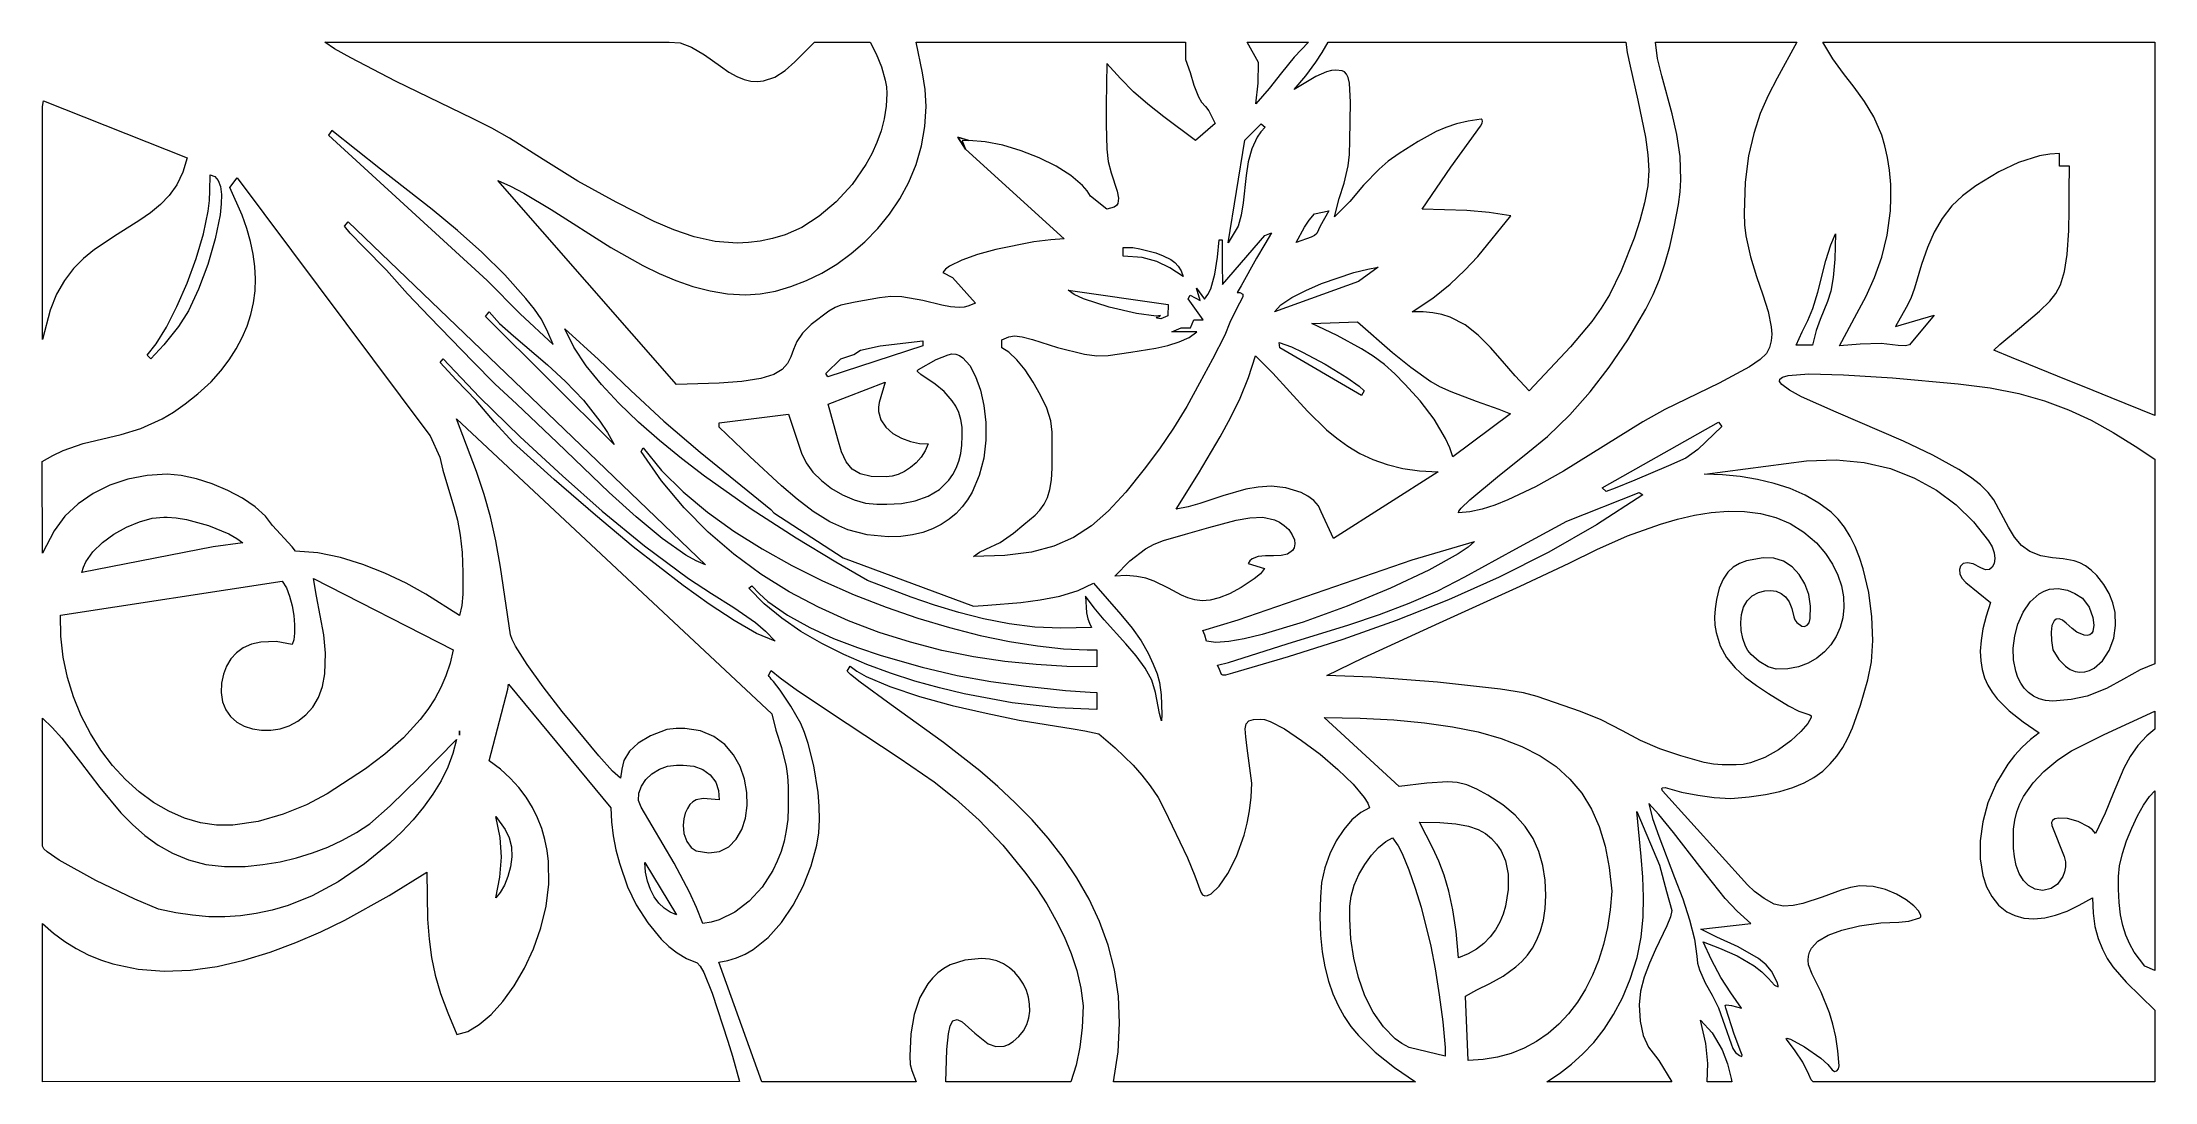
# Model space of a CAD drawing. Header units: millimetres. Extents: x -1200 to 1200, y -590 to 590.
import ezdxf

# ---------------------------------------------------------------- set-up
doc = ezdxf.new("R2010")
doc.units = ezdxf.units.MM
doc.header["$MEASUREMENT"] = 0
doc.layers.add('Layer 1', color=7, linetype='Continuous')

msp = doc.modelspace()

# ---------------------------------------------------------------- linework, layer by layer
at = {"layer": 'Layer 1', "color": 250, "lineweight": 20}
for points, knots in [([(-259.3218, 589.9539), (-259.3218, 589.9539), (-322.7596, 589.9539), (-322.7596, 589.9539), (-322.7596, 589.9539), (-344.9344, 567.8047), (-344.9344, 567.8047), (-344.9344, 567.8047), (-356.0784, 557.984), (-356.0784, 557.984), (-356.0784, 557.984), (-367.834, 550.4403), (-367.834, 550.4403), (-367.834, 550.4403), (-380.6573, 546.0555), (-380.6573, 546.0555), (-380.6573, 546.0555), (-387.6011, 545.4094), (-387.6011, 545.4094), (-387.6011, 545.4094), (-394.9338, 545.9735), (-394.9338, 545.9735), (-394.9338, 545.9735), (-402.7755, 547.8402), (-402.7755, 547.8402), (-402.7755, 547.8402), (-411.1158, 551.1685), (-411.1158, 551.1685), (-411.1158, 551.1685), (-420.0183, 556.0352), (-420.0183, 556.0352), (-420.0183, 556.0352), (-429.596, 562.6918), (-429.596, 562.6918), (-429.596, 562.6918), (-447.7933, 575.6767), (-447.7933, 575.6767), (-447.7933, 575.6767), (-462.5188, 584.3589), (-462.5188, 584.3589), (-462.5188, 584.3589), (-475.3421, 589.4667), (-475.3421, 589.4667), (-475.3421, 589.4667), (-487.7695, 589.9539), (-487.7695, 589.9539), (-487.7695, 589.9539), (-501.4873, 589.9539), (-501.4873, 589.9539), (-501.4873, 589.9539), (-517.839, 589.9539), (-517.839, 589.9539), (-517.839, 589.9539), (-565.3777, 589.9539), (-565.3777, 589.9539), (-565.3777, 589.9539), (-604.5159, 589.9539), (-604.5159, 589.9539), (-604.5159, 589.9539), (-643.7107, 589.9539), (-643.7107, 589.9539), (-643.7107, 589.9539), (-722.1003, 589.9539), (-722.1003, 589.9539), (-722.1003, 589.9539), (-761.2915, 589.9539), (-761.2915, 589.9539), (-761.2915, 589.9539), (-800.4863, 589.9539), (-800.4863, 589.9539), (-800.4863, 589.9539), (-878.8228, 589.9539), (-878.8228, 589.9539), (-878.8228, 589.9539), (-868.1279, 582.6512), (-868.1279, 582.6512), (-868.1279, 582.6512), (-849.5947, 572.1843), (-849.5947, 572.1843), (-849.5947, 572.1843), (-798.6408, 545.9735), (-798.6408, 545.9735), (-798.6408, 545.9735), (-710.4507, 503.2136), (-710.4507, 503.2136), (-710.4507, 503.2136), (-689.3437, 492.3364), (-689.3437, 492.3364), (-689.3437, 492.3364), (-669.2972, 480.9772), (-669.2972, 480.9772), (-669.2972, 480.9772), (-630.7742, 457.0433), (-630.7742, 457.0433), (-630.7742, 457.0433), (-591.4698, 432.4531), (-591.4698, 432.4531), (-591.4698, 432.4531), (-548.188, 408.3551), (-548.188, 408.3551), (-548.188, 408.3551), (-504.7364, 386.6059), (-504.7364, 386.6059), (-504.7364, 386.6059), (-482.4521, 376.9493), (-482.4521, 376.9493), (-482.4521, 376.9493), (-459.4959, 369.1594), (-459.4959, 369.1594), (-459.4959, 369.1594), (-435.6418, 363.8874), (-435.6418, 363.8874), (-435.6418, 363.8874), (-410.6138, 362.0208), (-410.6138, 362.0208), (-410.6138, 362.0208), (-397.6243, 362.59), (-397.6243, 362.59), (-397.6243, 362.59), (-384.2423, 364.2105), (-384.2423, 364.2105), (-384.2423, 364.2105), (-370.468, 367.1337), (-370.468, 367.1337), (-370.468, 367.1337), (-356.188, 371.2722), (-356.188, 371.2722), (-356.188, 371.2722), (-337.0962, 379.7904), (-337.0962, 379.7904), (-337.0962, 379.7904), (-317.3857, 392.4522), (-317.3857, 392.4522), (-317.3857, 392.4522), (-298.0145, 408.8423), (-298.0145, 408.8423), (-298.0145, 408.8423), (-279.9268, 428.5607), (-279.9268, 428.5607), (-279.9268, 428.5607), (-264.2503, 451.197), (-264.2503, 451.197), (-264.2503, 451.197), (-257.5293, 463.4537), (-257.5293, 463.4537), (-257.5293, 463.4537), (-251.7628, 476.1925), (-251.7628, 476.1925), (-251.7628, 476.1925), (-247.1171, 489.5004), (-247.1171, 489.5004), (-247.1171, 489.5004), (-243.5887, 503.2136), (-243.5887, 503.2136), (-243.5887, 503.2136), (-241.4037, 517.3319), (-241.4037, 517.3319), (-241.4037, 517.3319), (-240.6189, 531.7732), (-240.6189, 531.7732), (-240.6189, 531.7732), (-241.0113, 539.3221), (-241.0113, 539.3221), (-241.0113, 539.3221), (-242.2452, 547.0299), (-242.2452, 547.0299), (-242.2452, 547.0299), (-246.6681, 562.2046), (-246.6681, 562.2046), (-246.6681, 562.2046), (-252.7704, 576.728), (-252.7704, 576.728), (-252.7704, 576.728), (-259.3218, 589.9539), (-259.3218, 589.9539)], [0, 0, 0, 0, 0.017241379, 0.017241379, 0.017241379, 0.034482759, 0.034482759, 0.034482759, 0.051724138, 0.051724138, 0.051724138, 0.068965517, 0.068965517, 0.068965517, 0.086206897, 0.086206897, 0.086206897, 0.103448276, 0.103448276, 0.103448276, 0.120689655, 0.120689655, 0.120689655, 0.137931034, 0.137931034, 0.137931034, 0.155172414, 0.155172414, 0.155172414, 0.172413793, 0.172413793, 0.172413793, 0.189655172, 0.189655172, 0.189655172, 0.206896552, 0.206896552, 0.206896552, 0.224137931, 0.224137931, 0.224137931, 0.24137931, 0.24137931, 0.24137931, 0.25862069, 0.25862069, 0.25862069, 0.275862069, 0.275862069, 0.275862069, 0.293103448, 0.293103448, 0.293103448, 0.310344828, 0.310344828, 0.310344828, 0.327586207, 0.327586207, 0.327586207, 0.344827586, 0.344827586, 0.344827586, 0.362068966, 0.362068966, 0.362068966, 0.379310345, 0.379310345, 0.379310345, 0.396551724, 0.396551724, 0.396551724, 0.413793103, 0.413793103, 0.413793103, 0.431034483, 0.431034483, 0.431034483, 0.448275862, 0.448275862, 0.448275862, 0.465517241, 0.465517241, 0.465517241, 0.482758621, 0.482758621, 0.482758621, 0.5, 0.5, 0.5, 0.517241379, 0.517241379, 0.517241379, 0.534482759, 0.534482759, 0.534482759, 0.551724138, 0.551724138, 0.551724138, 0.568965517, 0.568965517, 0.568965517, 0.586206897, 0.586206897, 0.586206897, 0.603448276, 0.603448276, 0.603448276, 0.620689655, 0.620689655, 0.620689655, 0.637931034, 0.637931034, 0.637931034, 0.655172414, 0.655172414, 0.655172414, 0.672413793, 0.672413793, 0.672413793, 0.689655172, 0.689655172, 0.689655172, 0.706896552, 0.706896552, 0.706896552, 0.724137931, 0.724137931, 0.724137931, 0.74137931, 0.74137931, 0.74137931, 0.75862069, 0.75862069, 0.75862069, 0.775862069, 0.775862069, 0.775862069, 0.793103448, 0.793103448, 0.793103448, 0.810344828, 0.810344828, 0.810344828, 0.827586207, 0.827586207, 0.827586207, 0.844827586, 0.844827586, 0.844827586, 0.862068966, 0.862068966, 0.862068966, 0.879310345, 0.879310345, 0.879310345, 0.896551724, 0.896551724, 0.896551724, 0.913793103, 0.913793103, 0.913793103, 0.931034483, 0.931034483, 0.931034483, 0.948275862, 0.948275862, 0.948275862, 0.965517241, 0.965517241, 0.965517241, 0.982758621, 0.982758621, 0.982758621, 1, 1, 1, 1]), ([(125.1202, 512.301), (125.1202, 512.301), (121.3689, 517.1677), (121.3689, 517.1677), (121.3689, 517.1677), (117.0592, 522.1165), (117.0592, 522.1165), (117.0592, 522.1165), (113.5873, 527.8808), (113.5873, 527.8808), (113.5873, 527.8808), (108.3794, 541.1067), (108.3794, 541.1067), (108.3794, 541.1067), (104.0131, 555.7122), (104.0131, 555.7122), (104.0131, 555.7122), (98.9714, 570.5637), (98.9714, 570.5637), (98.9714, 570.5637), (98.9714, 589.9539), (98.9714, 589.9539), (98.9714, 589.9539), (-207.081, 589.9539), (-207.081, 589.9539), (-207.081, 589.9539), (-200.0806, 555.3891), (-200.0806, 555.3891), (-200.0806, 555.3891), (-197.1143, 536.3168), (-197.1143, 536.3168), (-197.1143, 536.3168), (-195.8839, 517.1677), (-195.8839, 517.1677), (-195.8839, 517.1677), (-197.1708, 494.2031), (-197.1708, 494.2031), (-197.1708, 494.2031), (-201.0918, 472.2129), (-201.0918, 472.2129), (-201.0918, 472.2129), (-207.2506, 451.197), (-207.2506, 451.197), (-207.2506, 451.197), (-215.5343, 431.1556), (-215.5343, 431.1556), (-215.5343, 431.1556), (-225.6707, 412.3296), (-225.6707, 412.3296), (-225.6707, 412.3296), (-237.5395, 394.8009), (-237.5395, 394.8009), (-237.5395, 394.8009), (-250.8118, 378.4929), (-250.8118, 378.4929), (-250.8118, 378.4929), (-265.3675, 363.5644), (-265.3675, 363.5644), (-265.3675, 363.5644), (-280.991, 350.1744), (-280.991, 350.1744), (-280.991, 350.1744), (-297.3958, 338.2459), (-297.3958, 338.2459), (-297.3958, 338.2459), (-314.4194, 327.938), (-314.4194, 327.938), (-314.4194, 327.938), (-331.8318, 319.3378), (-331.8318, 319.3378), (-331.8318, 319.3378), (-349.414, 312.5222), (-349.414, 312.5222), (-349.414, 312.5222), (-366.9961, 307.5734), (-366.9961, 307.5734), (-366.9961, 307.5734), (-384.2423, 304.4913), (-384.2423, 304.4913), (-384.2423, 304.4913), (-401.1492, 303.4349), (-401.1492, 303.4349), (-401.1492, 303.4349), (-421.3653, 304.5683), (-421.3653, 304.5683), (-421.3653, 304.5683), (-441.2986, 307.8144), (-441.2986, 307.8144), (-441.2986, 307.8144), (-460.949, 312.8453), (-460.949, 312.8453), (-460.949, 312.8453), (-480.2671, 319.4198), (-480.2671, 319.4198), (-480.2671, 319.4198), (-499.2493, 327.3739), (-499.2493, 327.3739), (-499.2493, 327.3739), (-517.839, 336.4612), (-517.839, 336.4612), (-517.839, 336.4612), (-554.064, 356.8258), (-554.064, 356.8258), (-554.064, 356.8258), (-621.7056, 399.9959), (-621.7056, 399.9959), (-621.7056, 399.9959), (-653.0056, 418.822), (-653.0056, 418.822), (-653.0056, 418.822), (-667.9538, 426.6939), (-667.9538, 426.6939), (-667.9538, 426.6939), (-682.5131, 433.1864), (-682.5131, 433.1864), (-682.5131, 433.1864), (-479.4822, 201.5147), (-479.4822, 201.5147), (-479.4822, 201.5147), (-431.1057, 202.8942), (-431.1057, 202.8942), (-431.1057, 202.8942), (-405.2928, 204.925), (-405.2928, 204.925), (-405.2928, 204.925), (-383.8499, 208.1713), (-383.8499, 208.1713), (-383.8499, 208.1713), (-369.0114, 212.715), (-369.0114, 212.715), (-369.0114, 212.715), (-359.324, 218.3971), (-359.324, 218.3971), (-359.324, 218.3971), (-353.3348, 225.1306), (-353.3348, 225.1306), (-353.3348, 225.1306), (-349.5801, 232.8385), (-349.5801, 232.8385), (-349.5801, 232.8385), (-346.4476, 241.1977), (-346.4476, 241.1977), (-346.4476, 241.1977), (-342.5833, 250.203), (-342.5833, 250.203), (-342.5833, 250.203), (-336.3678, 259.6185), (-336.3678, 259.6185), (-336.3678, 259.6185), (-326.4578, 269.4341), (-326.4578, 269.4341), (-326.4578, 269.4341), (-306.2452, 284.773), (-306.2452, 284.773), (-306.2452, 284.773), (-299.1883, 288.9884), (-299.1883, 288.9884), (-299.1883, 288.9884), (-292.637, 291.6705), (-292.637, 291.6705), (-292.637, 291.6705), (-276.568, 294.9937), (-276.568, 294.9937), (-276.568, 294.9937), (-248.9627, 299.7835), (-248.9627, 299.7835), (-248.9627, 299.7835), (-235.8601, 301.3272), (-235.8601, 301.3272), (-235.8601, 301.3272), (-223.3196, 301.081), (-223.3196, 301.081), (-223.3196, 301.081), (-199.6917, 296.9424), (-199.6917, 296.9424), (-199.6917, 296.9424), (-178.1321, 291.5885), (-178.1321, 291.5885), (-178.1321, 291.5885), (-168.0559, 289.6397), (-168.0559, 289.6397), (-168.0559, 289.6397), (-158.5347, 288.9115), (-158.5347, 288.9115), (-158.5347, 288.9115), (-152.5455, 289.3166), (-152.5455, 289.3166), (-152.5455, 289.3166), (-148.568, 290.368), (-148.568, 290.368), (-148.568, 290.368), (-139.8919, 293.7783), (-139.8919, 293.7783), (-139.8919, 293.7783), (-165.984, 322.9071), (-165.984, 322.9071), (-165.984, 322.9071), (-176.9583, 328.6713), (-176.9583, 328.6713), (-176.9583, 328.6713), (-173.9354, 332.3227), (-173.9354, 332.3227), (-173.9354, 332.3227), (-169.2296, 335.8099), (-169.2296, 335.8099), (-169.2296, 335.8099), (-155.4553, 342.7896), (-155.4553, 342.7896), (-155.4553, 342.7896), (-137.371, 349.1179), (-137.371, 349.1179), (-137.371, 349.1179), (-116.5433, 354.8821), (-116.5433, 354.8821), (-116.5433, 354.8821), (-73.371, 363.4003), (-73.371, 363.4003), (-73.371, 363.4003), (-54.3358, 365.7542), (-54.3358, 365.7542), (-54.3358, 365.7542), (-39.1048, 366.6465), (-39.1048, 366.6465), (-39.1048, 366.6465), (-151.0889, 468.5615), (-151.0889, 468.5615), (-151.0889, 468.5615), (-159.8252, 482.1157), (-159.8252, 482.1157), (-159.8252, 482.1157), (-147.3377, 478.3002), (-147.3377, 478.3002), (-147.3377, 478.3002), (-128.9706, 476.9207), (-128.9706, 476.9207), (-128.9706, 476.9207), (-108.8712, 473.0283), (-108.8712, 473.0283), (-108.8712, 473.0283), (-87.9869, 466.8589), (-87.9869, 466.8589), (-87.9869, 466.8589), (-67.3819, 458.828), (-67.3819, 458.828), (-67.3819, 458.828), (-48.23, 449.3304), (-48.23, 449.3304), (-48.23, 449.3304), (-31.4327, 438.7045), (-31.4327, 438.7045), (-31.4327, 438.7045), (-18.1073, 427.1812), (-18.1073, 427.1812), (-18.1073, 427.1812), (-13.0126, 421.1759), (-13.0126, 421.1759), (-13.0126, 421.1759), (-9.2615, 415.1706), (-9.2615, 415.1706), (-9.2615, 415.1706), (9.3849, 400.6472), (9.3849, 400.6472), (9.3849, 400.6472), (17.8383, 402.837), (17.8383, 402.837), (17.8383, 402.837), (20.3591, 404.7037), (20.3591, 404.7037), (20.3591, 404.7037), (21.9289, 406.9756), (21.9289, 406.9756), (21.9289, 406.9756), (22.6537, 413.0629), (22.6537, 413.0629), (22.6537, 413.0629), (21.0309, 420.9297), (21.0309, 420.9297), (21.0309, 420.9297), (14.3134, 441.7046), (14.3134, 441.7046), (14.3134, 441.7046), (11.1208, 454.4433), (11.1208, 454.4433), (11.1208, 454.4433), (9.3849, 468.5615), (9.3849, 468.5615), (9.3849, 468.5615), (8.5469, 496.6391), (8.5469, 496.6391), (8.5469, 496.6391), (8.6, 519.0344), (8.6, 519.0344), (8.6, 519.0344), (9.3849, 565.6918), (9.3849, 565.6918), (9.3849, 565.6918), (24.8386, 548.6556), (24.8386, 548.6556), (24.8386, 548.6556), (39.8999, 533.6399), (39.8999, 533.6399), (39.8999, 533.6399), (55.8593, 519.5216), (55.8593, 519.5216), (55.8593, 519.5216), (74.0567, 505.2392), (74.0567, 505.2392), (74.0567, 505.2392), (110.172, 478.3002), (110.172, 478.3002), (110.172, 478.3002), (132.5695, 497.7776), (132.5695, 497.7776), (132.5695, 497.7776), (125.1202, 512.301), (125.1202, 512.301)], [0, 0, 0, 0, 0.00952381, 0.00952381, 0.00952381, 0.019047619, 0.019047619, 0.019047619, 0.028571429, 0.028571429, 0.028571429, 0.038095238, 0.038095238, 0.038095238, 0.047619048, 0.047619048, 0.047619048, 0.057142857, 0.057142857, 0.057142857, 0.066666667, 0.066666667, 0.066666667, 0.076190476, 0.076190476, 0.076190476, 0.085714286, 0.085714286, 0.085714286, 0.095238095, 0.095238095, 0.095238095, 0.104761905, 0.104761905, 0.104761905, 0.114285714, 0.114285714, 0.114285714, 0.123809524, 0.123809524, 0.123809524, 0.133333333, 0.133333333, 0.133333333, 0.142857143, 0.142857143, 0.142857143, 0.152380952, 0.152380952, 0.152380952, 0.161904762, 0.161904762, 0.161904762, 0.171428571, 0.171428571, 0.171428571, 0.180952381, 0.180952381, 0.180952381, 0.19047619, 0.19047619, 0.19047619, 0.2, 0.2, 0.2, 0.20952381, 0.20952381, 0.20952381, 0.219047619, 0.219047619, 0.219047619, 0.228571429, 0.228571429, 0.228571429, 0.238095238, 0.238095238, 0.238095238, 0.247619048, 0.247619048, 0.247619048, 0.257142857, 0.257142857, 0.257142857, 0.266666667, 0.266666667, 0.266666667, 0.276190476, 0.276190476, 0.276190476, 0.285714286, 0.285714286, 0.285714286, 0.295238095, 0.295238095, 0.295238095, 0.304761905, 0.304761905, 0.304761905, 0.314285714, 0.314285714, 0.314285714, 0.323809524, 0.323809524, 0.323809524, 0.333333333, 0.333333333, 0.333333333, 0.342857143, 0.342857143, 0.342857143, 0.352380952, 0.352380952, 0.352380952, 0.361904762, 0.361904762, 0.361904762, 0.371428571, 0.371428571, 0.371428571, 0.380952381, 0.380952381, 0.380952381, 0.39047619, 0.39047619, 0.39047619, 0.4, 0.4, 0.4, 0.40952381, 0.40952381, 0.40952381, 0.419047619, 0.419047619, 0.419047619, 0.428571429, 0.428571429, 0.428571429, 0.438095238, 0.438095238, 0.438095238, 0.447619048, 0.447619048, 0.447619048, 0.457142857, 0.457142857, 0.457142857, 0.466666667, 0.466666667, 0.466666667, 0.476190476, 0.476190476, 0.476190476, 0.485714286, 0.485714286, 0.485714286, 0.495238095, 0.495238095, 0.495238095, 0.504761905, 0.504761905, 0.504761905, 0.514285714, 0.514285714, 0.514285714, 0.523809524, 0.523809524, 0.523809524, 0.533333333, 0.533333333, 0.533333333, 0.542857143, 0.542857143, 0.542857143, 0.552380952, 0.552380952, 0.552380952, 0.561904762, 0.561904762, 0.561904762, 0.571428571, 0.571428571, 0.571428571, 0.580952381, 0.580952381, 0.580952381, 0.59047619, 0.59047619, 0.59047619, 0.6, 0.6, 0.6, 0.60952381, 0.60952381, 0.60952381, 0.619047619, 0.619047619, 0.619047619, 0.628571429, 0.628571429, 0.628571429, 0.638095238, 0.638095238, 0.638095238, 0.647619048, 0.647619048, 0.647619048, 0.657142857, 0.657142857, 0.657142857, 0.666666667, 0.666666667, 0.666666667, 0.676190476, 0.676190476, 0.676190476, 0.685714286, 0.685714286, 0.685714286, 0.695238095, 0.695238095, 0.695238095, 0.704761905, 0.704761905, 0.704761905, 0.714285714, 0.714285714, 0.714285714, 0.723809524, 0.723809524, 0.723809524, 0.733333333, 0.733333333, 0.733333333, 0.742857143, 0.742857143, 0.742857143, 0.752380952, 0.752380952, 0.752380952, 0.761904762, 0.761904762, 0.761904762, 0.771428571, 0.771428571, 0.771428571, 0.780952381, 0.780952381, 0.780952381, 0.79047619, 0.79047619, 0.79047619, 0.8, 0.8, 0.8, 0.80952381, 0.80952381, 0.80952381, 0.819047619, 0.819047619, 0.819047619, 0.828571429, 0.828571429, 0.828571429, 0.838095238, 0.838095238, 0.838095238, 0.847619048, 0.847619048, 0.847619048, 0.857142857, 0.857142857, 0.857142857, 0.866666667, 0.866666667, 0.866666667, 0.876190476, 0.876190476, 0.876190476, 0.885714286, 0.885714286, 0.885714286, 0.895238095, 0.895238095, 0.895238095, 0.904761905, 0.904761905, 0.904761905, 0.914285714, 0.914285714, 0.914285714, 0.923809524, 0.923809524, 0.923809524, 0.933333333, 0.933333333, 0.933333333, 0.942857143, 0.942857143, 0.942857143, 0.952380952, 0.952380952, 0.952380952, 0.961904762, 0.961904762, 0.961904762, 0.971428571, 0.971428571, 0.971428571, 0.980952381, 0.980952381, 0.980952381, 0.99047619, 0.99047619, 0.99047619, 1, 1, 1, 1]), ([(178.6514, 519.9268), (178.6514, 519.9268), (193.7128, 537.6195), (193.7128, 537.6195), (193.7128, 537.6195), (207.7665, 555.307), (207.7665, 555.307), (207.7665, 555.307), (222.1561, 573.1587), (222.1561, 573.1587), (222.1561, 573.1587), (238.3947, 589.9539), (238.3947, 589.9539), (238.3947, 589.9539), (169.0207, 589.9539), (169.0207, 589.9539), (169.0207, 589.9539), (181.5612, 567.0714), (181.5612, 567.0714), (181.5612, 567.0714), (181.3951, 543.4606), (181.3951, 543.4606), (181.3951, 543.4606), (178.6514, 519.9268), (178.6514, 519.9268)], [0, 0, 0, 0, 0.125, 0.125, 0.125, 0.25, 0.25, 0.25, 0.375, 0.375, 0.375, 0.5, 0.5, 0.5, 0.625, 0.625, 0.625, 0.75, 0.75, 0.75, 0.875, 0.875, 0.875, 1, 1, 1, 1]), ([(599.0956, 589.9539), (599.0956, 589.9539), (260.7357, 589.9539), (260.7357, 589.9539), (260.7357, 589.9539), (253.9581, 578.2716), (253.9581, 578.2716), (253.9581, 578.2716), (246.9047, 567.2355), (246.9047, 567.2355), (246.9047, 567.2355), (235.3718, 551.9787), (235.3718, 551.9787), (235.3718, 551.9787), (222.3222, 536.2399), (222.3222, 536.2399), (222.3222, 536.2399), (246.735, 551.0044), (246.735, 551.0044), (246.735, 551.0044), (258.8866, 556.4455), (258.8866, 556.4455), (258.8866, 556.4455), (264.5434, 557.9019), (264.5434, 557.9019), (264.5434, 557.9019), (269.7477, 558.1481), (269.7477, 558.1481), (269.7477, 558.1481), (276.6349, 557.4968), (276.6349, 557.4968), (276.6349, 557.4968), (279.3785, 556.2814), (279.3785, 556.2814), (279.3785, 556.2814), (281.6765, 553.9275), (281.6765, 553.9275), (281.6765, 553.9275), (283.5787, 549.7889), (283.5787, 549.7889), (283.5787, 549.7889), (284.9788, 543.3785), (284.9788, 543.3785), (284.9788, 543.3785), (286.3788, 522.0396), (286.3788, 522.0396), (286.3788, 522.0396), (285.5939, 478.3002), (285.5939, 478.3002), (285.5939, 478.3002), (285.0919, 462.6383), (285.0919, 462.6383), (285.0919, 462.6383), (283.6918, 449.8175), (283.6918, 449.8175), (283.6918, 449.8175), (278.9896, 429.8581), (278.9896, 429.8581), (278.9896, 429.8581), (273.2196, 412.4936), (273.2196, 412.4936), (273.2196, 412.4936), (268.0153, 391.7189), (268.0153, 391.7189), (268.0153, 391.7189), (285.4278, 409.2474), (285.4278, 409.2474), (285.4278, 409.2474), (301.1042, 427.5863), (301.1042, 427.5863), (301.1042, 427.5863), (318.6298, 445.9251), (318.6298, 445.9251), (318.6298, 445.9251), (329.2117, 454.9305), (329.2117, 454.9305), (329.2117, 454.9305), (341.5329, 463.6948), (341.5329, 463.6948), (341.5329, 463.6948), (362.9759, 477.4079), (362.9759, 477.4079), (362.9759, 477.4079), (383.6374, 488.7671), (383.6374, 488.7671), (383.6374, 488.7671), (394.6117, 493.3928), (394.6117, 493.3928), (394.6117, 493.3928), (406.5936, 497.2903), (406.5936, 497.2903), (406.5936, 497.2903), (419.8659, 500.3725), (419.8659, 500.3725), (419.8659, 500.3725), (434.8707, 502.5623), (434.8707, 502.5623), (434.8707, 502.5623), (435.8217, 502.0751), (435.8217, 502.0751), (435.8217, 502.0751), (436.2142, 500.4546), (436.2142, 500.4546), (436.2142, 500.4546), (435.7121, 498.0186), (435.7121, 498.0186), (435.7121, 498.0186), (433.9196, 494.7724), (433.9196, 494.7724), (433.9196, 494.7724), (400.3782, 448.279), (400.3782, 448.279), (400.3782, 448.279), (367.6816, 400.6472), (367.6816, 400.6472), (367.6816, 400.6472), (418.4659, 398.9395), (418.4659, 398.9395), (418.4659, 398.9395), (443.7731, 396.5908), (443.7731, 396.5908), (443.7731, 396.5908), (468.5784, 393.0984), (468.5784, 393.0984), (468.5784, 393.0984), (430.727, 346.6871), (430.727, 346.6871), (430.727, 346.6871), (416.0582, 331.1073), (416.0582, 331.1073), (416.0582, 331.1073), (399.314, 315.3633), (399.314, 315.3633), (399.314, 315.3633), (379.7166, 299.6194), (379.7166, 299.6194), (379.7166, 299.6194), (356.4811, 284.0396), (356.4811, 284.0396), (356.4811, 284.0396), (368.6893, 284.1216), (368.6893, 284.1216), (368.6893, 284.1216), (379.8297, 282.9883), (379.8297, 282.9883), (379.8297, 282.9883), (390.0757, 280.8754), (390.0757, 280.8754), (390.0757, 280.8754), (399.4837, 277.8753), (399.4837, 277.8753), (399.4837, 277.8753), (416.3375, 269.1111), (416.3375, 269.1111), (416.3375, 269.1111), (431.2857, 257.5057), (431.2857, 257.5057), (431.2857, 257.5057), (445.1732, 243.6336), (445.1732, 243.6336), (445.1732, 243.6336), (458.9476, 228.0538), (458.9476, 228.0538), (458.9476, 228.0538), (473.3937, 211.3354), (473.3937, 211.3354), (473.3937, 211.3354), (489.4061, 194.135), (489.4061, 194.135), (489.4061, 194.135), (536.1598, 244.2797), (536.1598, 244.2797), (536.1598, 244.2797), (560.4064, 273.0034), (560.4064, 273.0034), (560.4064, 273.0034), (571.211, 288.0191), (571.211, 288.0191), (571.211, 288.0191), (580.5059, 303.3528), (580.5059, 303.3528), (580.5059, 303.3528), (593.6085, 330.6201), (593.6085, 330.6201), (593.6085, 330.6201), (608.3339, 367.6209), (608.3339, 367.6209), (608.3339, 367.6209), (614.8853, 387.7444), (614.8853, 387.7444), (614.8853, 387.7444), (620.2628, 407.7858), (620.2628, 407.7858), (620.2628, 407.7858), (623.9008, 426.935), (623.9008, 426.935), (623.9008, 426.935), (625.1878, 444.2995), (625.1878, 444.2995), (625.1878, 444.2995), (624.1236, 462.2332), (624.1236, 462.2332), (624.1236, 462.2332), (621.38, 482.1157), (621.38, 482.1157), (621.38, 482.1157), (612.7569, 524.1474), (612.7569, 524.1474), (612.7569, 524.1474), (603.8544, 562.6918), (603.8544, 562.6918), (603.8544, 562.6918), (600.6654, 578.2716), (600.6654, 578.2716), (600.6654, 578.2716), (599.0956, 589.9539), (599.0956, 589.9539)], [0, 0, 0, 0, 0.013888889, 0.013888889, 0.013888889, 0.027777778, 0.027777778, 0.027777778, 0.041666667, 0.041666667, 0.041666667, 0.055555556, 0.055555556, 0.055555556, 0.069444444, 0.069444444, 0.069444444, 0.083333333, 0.083333333, 0.083333333, 0.097222222, 0.097222222, 0.097222222, 0.111111111, 0.111111111, 0.111111111, 0.125, 0.125, 0.125, 0.138888889, 0.138888889, 0.138888889, 0.152777778, 0.152777778, 0.152777778, 0.166666667, 0.166666667, 0.166666667, 0.180555556, 0.180555556, 0.180555556, 0.194444444, 0.194444444, 0.194444444, 0.208333333, 0.208333333, 0.208333333, 0.222222222, 0.222222222, 0.222222222, 0.236111111, 0.236111111, 0.236111111, 0.25, 0.25, 0.25, 0.263888889, 0.263888889, 0.263888889, 0.277777778, 0.277777778, 0.277777778, 0.291666667, 0.291666667, 0.291666667, 0.305555556, 0.305555556, 0.305555556, 0.319444444, 0.319444444, 0.319444444, 0.333333333, 0.333333333, 0.333333333, 0.347222222, 0.347222222, 0.347222222, 0.361111111, 0.361111111, 0.361111111, 0.375, 0.375, 0.375, 0.388888889, 0.388888889, 0.388888889, 0.402777778, 0.402777778, 0.402777778, 0.416666667, 0.416666667, 0.416666667, 0.430555556, 0.430555556, 0.430555556, 0.444444444, 0.444444444, 0.444444444, 0.458333333, 0.458333333, 0.458333333, 0.472222222, 0.472222222, 0.472222222, 0.486111111, 0.486111111, 0.486111111, 0.5, 0.5, 0.5, 0.513888889, 0.513888889, 0.513888889, 0.527777778, 0.527777778, 0.527777778, 0.541666667, 0.541666667, 0.541666667, 0.555555556, 0.555555556, 0.555555556, 0.569444444, 0.569444444, 0.569444444, 0.583333333, 0.583333333, 0.583333333, 0.597222222, 0.597222222, 0.597222222, 0.611111111, 0.611111111, 0.611111111, 0.625, 0.625, 0.625, 0.638888889, 0.638888889, 0.638888889, 0.652777778, 0.652777778, 0.652777778, 0.666666667, 0.666666667, 0.666666667, 0.680555556, 0.680555556, 0.680555556, 0.694444444, 0.694444444, 0.694444444, 0.708333333, 0.708333333, 0.708333333, 0.722222222, 0.722222222, 0.722222222, 0.736111111, 0.736111111, 0.736111111, 0.75, 0.75, 0.75, 0.763888889, 0.763888889, 0.763888889, 0.777777778, 0.777777778, 0.777777778, 0.791666667, 0.791666667, 0.791666667, 0.805555556, 0.805555556, 0.805555556, 0.819444444, 0.819444444, 0.819444444, 0.833333333, 0.833333333, 0.833333333, 0.847222222, 0.847222222, 0.847222222, 0.861111111, 0.861111111, 0.861111111, 0.875, 0.875, 0.875, 0.888888889, 0.888888889, 0.888888889, 0.902777778, 0.902777778, 0.902777778, 0.916666667, 0.916666667, 0.916666667, 0.930555556, 0.930555556, 0.930555556, 0.944444444, 0.944444444, 0.944444444, 0.958333333, 0.958333333, 0.958333333, 0.972222222, 0.972222222, 0.972222222, 0.986111111, 0.986111111, 0.986111111, 1, 1, 1, 1]), ([(408.7785, 55.8654), (408.7785, 55.8654), (421.768, 57.0808), (421.768, 57.0808), (421.768, 57.0808), (435.6556, 60.0809), (435.6556, 60.0809), (435.6556, 60.0809), (450.1583, 64.6246), (450.1583, 64.6246), (450.1583, 64.6246), (465.163, 70.4709), (465.163, 70.4709), (465.163, 70.4709), (496.4064, 85.3994), (496.4064, 85.3994), (496.4064, 85.3994), (528.3216, 103.251), (528.3216, 103.251), (528.3216, 103.251), (590.3629, 141.6314), (590.3629, 141.6314), (590.3629, 141.6314), (618.4703, 158.9958), (618.4703, 158.9958), (618.4703, 158.9958), (643.3285, 173.0372), (643.3285, 173.0372), (643.3285, 173.0372), (705.1471, 202.8942), (705.1471, 202.8942), (705.1471, 202.8942), (739.5265, 221.4792), (739.5265, 221.4792), (739.5265, 221.4792), (751.8442, 229.6743), (751.8442, 229.6743), (751.8442, 229.6743), (758.7881, 236.4898), (758.7881, 236.4898), (758.7881, 236.4898), (762.2033, 243.4695), (762.2033, 243.4695), (762.2033, 243.4695), (764.162, 250.8542), (764.162, 250.8542), (764.162, 250.8542), (764.8338, 258.6441), (764.8338, 258.6441), (764.8338, 258.6441), (764.3282, 266.7572), (764.3282, 266.7572), (764.3282, 266.7572), (760.6335, 284.2857), (760.6335, 284.2857), (760.6335, 284.2857), (754.5313, 303.4349), (754.5313, 303.4349), (754.5313, 303.4349), (747.4214, 324.1276), (747.4214, 324.1276), (747.4214, 324.1276), (740.5872, 346.441), (740.5872, 346.441), (740.5872, 346.441), (735.4359, 370.2978), (735.4359, 370.2978), (735.4359, 370.2978), (733.9828, 382.8725), (733.9828, 382.8725), (733.9828, 382.8725), (733.4207, 395.7754), (733.4207, 395.7754), (733.4207, 395.7754), (734.7641, 431.0735), (734.7641, 431.0735), (734.7641, 431.0735), (738.4623, 460.9358), (738.4623, 460.9358), (738.4623, 460.9358), (744.2853, 486.4953), (744.2853, 486.4953), (744.2853, 486.4953), (751.8442, 508.9727), (751.8442, 508.9727), (751.8442, 508.9727), (760.8563, 529.4244), (760.8563, 529.4244), (760.8563, 529.4244), (770.9361, 549.0607), (770.9361, 549.0607), (770.9361, 549.0607), (793.1639, 589.9539), (793.1639, 589.9539), (793.1639, 589.9539), (632.6901, 589.9539), (632.6901, 589.9539), (632.6901, 589.9539), (635.211, 571.5381), (635.211, 571.5381), (635.211, 571.5381), (639.8602, 551.9787), (639.8602, 551.9787), (639.8602, 551.9787), (651.7855, 508.8906), (651.7855, 508.8906), (651.7855, 508.8906), (657.0499, 485.3619), (657.0499, 485.3619), (657.0499, 485.3619), (660.6313, 460.4485), (660.6313, 460.4485), (660.6313, 460.4485), (661.5294, 433.9147), (661.5294, 433.9147), (661.5294, 433.9147), (660.6879, 420.1195), (660.6879, 420.1195), (660.6879, 420.1195), (658.7823, 405.9192), (658.7823, 405.9192), (658.7823, 405.9192), (654.0235, 380.5237), (654.0235, 380.5237), (654.0235, 380.5237), (648.9854, 358.2874), (648.9854, 358.2874), (648.9854, 358.2874), (643.4417, 338.4869), (643.4417, 338.4869), (643.4417, 338.4869), (637.1697, 320.5583), (637.1697, 320.5583), (637.1697, 320.5583), (630.0031, 303.599), (630.0031, 303.599), (630.0031, 303.599), (621.7725, 287.0448), (621.7725, 287.0448), (621.7725, 287.0448), (601.1674, 252.2338), (601.1674, 252.2338), (601.1674, 252.2338), (580.1699, 221.2331), (580.1699, 221.2331), (580.1699, 221.2331), (558.4442, 193.1607), (558.4442, 193.1607), (558.4442, 193.1607), (535.2653, 167.1909), (535.2653, 167.1909), (535.2653, 167.1909), (510.0676, 142.5237), (510.0676, 142.5237), (510.0676, 142.5237), (487.6702, 124.1848), (487.6702, 124.1848), (487.6702, 124.1848), (453.068, 96.7586), (453.068, 96.7586), (453.068, 96.7586), (421.6549, 70.5478), (421.6549, 70.5478), (421.6549, 70.5478), (411.9145, 61.0552), (411.9145, 61.0552), (411.9145, 61.0552), (409.3937, 57.8091), (409.3937, 57.8091), (409.3937, 57.8091), (408.7785, 55.8654), (408.7785, 55.8654)], [0, 0, 0, 0, 0.01754386, 0.01754386, 0.01754386, 0.035087719, 0.035087719, 0.035087719, 0.052631579, 0.052631579, 0.052631579, 0.070175439, 0.070175439, 0.070175439, 0.087719298, 0.087719298, 0.087719298, 0.105263158, 0.105263158, 0.105263158, 0.122807018, 0.122807018, 0.122807018, 0.140350877, 0.140350877, 0.140350877, 0.157894737, 0.157894737, 0.157894737, 0.175438596, 0.175438596, 0.175438596, 0.192982456, 0.192982456, 0.192982456, 0.210526316, 0.210526316, 0.210526316, 0.228070175, 0.228070175, 0.228070175, 0.245614035, 0.245614035, 0.245614035, 0.263157895, 0.263157895, 0.263157895, 0.280701754, 0.280701754, 0.280701754, 0.298245614, 0.298245614, 0.298245614, 0.315789474, 0.315789474, 0.315789474, 0.333333333, 0.333333333, 0.333333333, 0.350877193, 0.350877193, 0.350877193, 0.368421053, 0.368421053, 0.368421053, 0.385964912, 0.385964912, 0.385964912, 0.403508772, 0.403508772, 0.403508772, 0.421052632, 0.421052632, 0.421052632, 0.438596491, 0.438596491, 0.438596491, 0.456140351, 0.456140351, 0.456140351, 0.473684211, 0.473684211, 0.473684211, 0.49122807, 0.49122807, 0.49122807, 0.50877193, 0.50877193, 0.50877193, 0.526315789, 0.526315789, 0.526315789, 0.543859649, 0.543859649, 0.543859649, 0.561403509, 0.561403509, 0.561403509, 0.578947368, 0.578947368, 0.578947368, 0.596491228, 0.596491228, 0.596491228, 0.614035088, 0.614035088, 0.614035088, 0.631578947, 0.631578947, 0.631578947, 0.649122807, 0.649122807, 0.649122807, 0.666666667, 0.666666667, 0.666666667, 0.684210526, 0.684210526, 0.684210526, 0.701754386, 0.701754386, 0.701754386, 0.719298246, 0.719298246, 0.719298246, 0.736842105, 0.736842105, 0.736842105, 0.754385965, 0.754385965, 0.754385965, 0.771929825, 0.771929825, 0.771929825, 0.789473684, 0.789473684, 0.789473684, 0.807017544, 0.807017544, 0.807017544, 0.824561404, 0.824561404, 0.824561404, 0.842105263, 0.842105263, 0.842105263, 0.859649123, 0.859649123, 0.859649123, 0.877192982, 0.877192982, 0.877192982, 0.894736842, 0.894736842, 0.894736842, 0.912280702, 0.912280702, 0.912280702, 0.929824561, 0.929824561, 0.929824561, 0.947368421, 0.947368421, 0.947368421, 0.964912281, 0.964912281, 0.964912281, 0.98245614, 0.98245614, 0.98245614, 1, 1, 1, 1]), ([(823.0107, 589.9539), (823.0107, 589.9539), (834.2078, 571.051), (834.2078, 571.051), (834.2078, 571.051), (846.2462, 554.4968), (846.2462, 554.4968), (846.2462, 554.4968), (858.4544, 538.8349), (858.4544, 538.8349), (858.4544, 538.8349), (870.21, 522.8499), (870.21, 522.8499), (870.21, 522.8499), (880.8484, 505.1572), (880.8484, 505.1572), (880.8484, 505.1572), (889.8074, 484.3875), (889.8074, 484.3875), (889.8074, 484.3875), (893.3924, 472.5411), (893.3924, 472.5411), (893.3924, 472.5411), (896.3587, 459.3152), (896.3587, 459.3152), (896.3587, 459.3152), (898.5437, 444.7046), (898.5437, 444.7046), (898.5437, 444.7046), (899.9437, 428.5607), (899.9437, 428.5607), (899.9437, 428.5607), (900.2796, 413.2219), (900.2796, 413.2219), (900.2796, 413.2219), (899.6644, 398.4523), (899.6644, 398.4523), (899.6644, 398.4523), (896.1359, 371.1082), (896.1359, 371.1082), (896.1359, 371.1082), (889.8639, 346.0358), (889.8639, 346.0358), (889.8639, 346.0358), (881.5767, 323.0712), (881.5767, 323.0712), (881.5767, 323.0712), (871.9459, 301.8092), (871.9459, 301.8092), (871.9459, 301.8092), (861.6434, 281.9318), (861.6434, 281.9318), (861.6434, 281.9318), (841.7102, 245.2541), (841.7102, 245.2541), (841.7102, 245.2541), (865.4512, 247.2029), (865.4512, 247.2029), (865.4512, 247.2029), (889.1922, 247.8491), (889.1922, 247.8491), (889.1922, 247.8491), (908.2876, 245.8234), (908.2876, 245.8234), (908.2876, 245.8234), (916.6278, 245.2541), (916.6278, 245.2541), (916.6278, 245.2541), (921.2771, 246.4696), (921.2771, 246.4696), (921.2771, 246.4696), (949.441, 280.0651), (949.441, 280.0651), (949.441, 280.0651), (905.2611, 267.1623), (905.2611, 267.1623), (905.2611, 267.1623), (917.5259, 288.9115), (917.5259, 288.9115), (917.5259, 288.9115), (922.7867, 298.9733), (922.7867, 298.9733), (922.7867, 298.9733), (926.8208, 310.8197), (926.8208, 310.8197), (926.8208, 310.8197), (934.9949, 337.5177), (934.9949, 337.5177), (934.9949, 337.5177), (941.6558, 356.9079), (941.6558, 356.9079), (941.6558, 356.9079), (949.2147, 374.2723), (949.2147, 374.2723), (949.2147, 374.2723), (958.2869, 389.9342), (958.2869, 389.9342), (958.2869, 389.9342), (969.4839, 404.2166), (969.4839, 404.2166), (969.4839, 404.2166), (981.3561, 415.4937), (981.3561, 415.4937), (981.3561, 415.4937), (996.5306, 427.0991), (996.5306, 427.0991), (996.5306, 427.0991), (1022.6793, 443.002), (1022.6793, 443.002), (1022.6793, 443.002), (1045.243, 453.4689), (1045.243, 453.4689), (1045.243, 453.4689), (1069.1502, 460.9358), (1069.1502, 460.9358), (1069.1502, 460.9358), (1080.6866, 463.0434), (1080.6866, 463.0434), (1080.6866, 463.0434), (1091.7174, 463.6948), (1091.7174, 463.6948), (1091.7174, 463.6948), (1091.7174, 449.1714), (1091.7174, 449.1714), (1091.7174, 449.1714), (1102.9144, 449.1714), (1102.9144, 449.1714), (1102.9144, 449.1714), (1102.8578, 421.7451), (1102.8578, 421.7451), (1102.8578, 421.7451), (1102.6917, 399.5908), (1102.6917, 399.5908), (1102.6917, 399.5908), (1102.1861, 376.139), (1102.1861, 376.139), (1102.1861, 376.139), (1100.4502, 348.959), (1100.4502, 348.959), (1100.4502, 348.959), (1097.4839, 329.5637), (1097.4839, 329.5637), (1097.4839, 329.5637), (1092.725, 314.5531), (1092.725, 314.5531), (1092.725, 314.5531), (1087.5738, 304.8964), (1087.5738, 304.8964), (1087.5738, 304.8964), (1080.9094, 296.2142), (1080.9094, 296.2142), (1080.9094, 296.2142), (1068.9274, 284.5268), (1068.9274, 284.5268), (1068.9274, 284.5268), (1046.1375, 265.4597), (1046.1375, 265.4597), (1046.1375, 265.4597), (1024.1324, 246.7157), (1024.1324, 246.7157), (1024.1324, 246.7157), (1017.0791, 240.3873), (1017.0791, 240.3873), (1017.0791, 240.3873), (1037.2916, 232.1103), (1037.2916, 232.1103), (1037.2916, 232.1103), (1056.9456, 224.1562), (1056.9456, 224.1562), (1056.9456, 224.1562), (1089.5325, 210.9303), (1089.5325, 210.9303), (1089.5325, 210.9303), (1130.0142, 194.4581), (1130.0142, 194.4581), (1130.0142, 194.4581), (1150.2833, 186.1811), (1150.2833, 186.1811), (1150.2833, 186.1811), (1199.9503, 166.3806), (1199.9503, 166.3806), (1199.9503, 166.3806), (1199.9503, 589.9539), (1199.9503, 589.9539), (1199.9503, 589.9539), (823.0107, 589.9539), (823.0107, 589.9539)], [0, 0, 0, 0, 0.016129032, 0.016129032, 0.016129032, 0.032258065, 0.032258065, 0.032258065, 0.048387097, 0.048387097, 0.048387097, 0.064516129, 0.064516129, 0.064516129, 0.080645161, 0.080645161, 0.080645161, 0.096774194, 0.096774194, 0.096774194, 0.112903226, 0.112903226, 0.112903226, 0.129032258, 0.129032258, 0.129032258, 0.14516129, 0.14516129, 0.14516129, 0.161290323, 0.161290323, 0.161290323, 0.177419355, 0.177419355, 0.177419355, 0.193548387, 0.193548387, 0.193548387, 0.209677419, 0.209677419, 0.209677419, 0.225806452, 0.225806452, 0.225806452, 0.241935484, 0.241935484, 0.241935484, 0.258064516, 0.258064516, 0.258064516, 0.274193548, 0.274193548, 0.274193548, 0.290322581, 0.290322581, 0.290322581, 0.306451613, 0.306451613, 0.306451613, 0.322580645, 0.322580645, 0.322580645, 0.338709677, 0.338709677, 0.338709677, 0.35483871, 0.35483871, 0.35483871, 0.370967742, 0.370967742, 0.370967742, 0.387096774, 0.387096774, 0.387096774, 0.403225806, 0.403225806, 0.403225806, 0.419354839, 0.419354839, 0.419354839, 0.435483871, 0.435483871, 0.435483871, 0.451612903, 0.451612903, 0.451612903, 0.467741935, 0.467741935, 0.467741935, 0.483870968, 0.483870968, 0.483870968, 0.5, 0.5, 0.5, 0.516129032, 0.516129032, 0.516129032, 0.532258065, 0.532258065, 0.532258065, 0.548387097, 0.548387097, 0.548387097, 0.564516129, 0.564516129, 0.564516129, 0.580645161, 0.580645161, 0.580645161, 0.596774194, 0.596774194, 0.596774194, 0.612903226, 0.612903226, 0.612903226, 0.629032258, 0.629032258, 0.629032258, 0.64516129, 0.64516129, 0.64516129, 0.661290323, 0.661290323, 0.661290323, 0.677419355, 0.677419355, 0.677419355, 0.693548387, 0.693548387, 0.693548387, 0.709677419, 0.709677419, 0.709677419, 0.725806452, 0.725806452, 0.725806452, 0.741935484, 0.741935484, 0.741935484, 0.758064516, 0.758064516, 0.758064516, 0.774193548, 0.774193548, 0.774193548, 0.790322581, 0.790322581, 0.790322581, 0.806451613, 0.806451613, 0.806451613, 0.822580645, 0.822580645, 0.822580645, 0.838709677, 0.838709677, 0.838709677, 0.85483871, 0.85483871, 0.85483871, 0.870967742, 0.870967742, 0.870967742, 0.887096774, 0.887096774, 0.887096774, 0.903225806, 0.903225806, 0.903225806, 0.919354839, 0.919354839, 0.919354839, 0.935483871, 0.935483871, 0.935483871, 0.951612903, 0.951612903, 0.951612903, 0.967741935, 0.967741935, 0.967741935, 0.983870968, 0.983870968, 0.983870968, 1, 1, 1, 1]), ([(-1199.8234, 252.4748), (-1199.8234, 252.4748), (-1190.8679, 285.8242), (-1190.8679, 285.8242), (-1190.8679, 285.8242), (-1183.6979, 304.0041), (-1183.6979, 304.0041), (-1183.6979, 304.0041), (-1174.852, 319.666), (-1174.852, 319.666), (-1174.852, 319.666), (-1164.5495, 333.0509), (-1164.5495, 333.0509), (-1164.5495, 333.0509), (-1153.1263, 344.5742), (-1153.1263, 344.5742), (-1153.1263, 344.5742), (-1140.8651, 354.636), (-1140.8651, 354.636), (-1140.8651, 354.636), (-1114.9391, 371.8415), (-1114.9391, 371.8415), (-1114.9391, 371.8415), (-1089.1828, 387.9085), (-1089.1828, 387.9085), (-1089.1828, 387.9085), (-1077.0347, 396.3446), (-1077.0347, 396.3446), (-1077.0347, 396.3446), (-1065.7812, 405.6781), (-1065.7812, 405.6781), (-1065.7812, 405.6781), (-1055.758, 416.145), (-1055.758, 416.145), (-1055.758, 416.145), (-1047.1914, 428.3145), (-1047.1914, 428.3145), (-1047.1914, 428.3145), (-1040.3573, 442.4327), (-1040.3573, 442.4327), (-1040.3573, 442.4327), (-1035.5985, 458.9049), (-1035.5985, 458.9049), (-1035.5985, 458.9049), (-1198.4799, 523.5781), (-1198.4799, 523.5781), (-1198.4799, 523.5781), (-1199.9365, 517.1677), (-1199.9365, 517.1677), (-1199.9365, 517.1677), (-1199.8234, 252.4748), (-1199.8234, 252.4748)], [0, 0, 0, 0, 0.058823529, 0.058823529, 0.058823529, 0.117647059, 0.117647059, 0.117647059, 0.176470588, 0.176470588, 0.176470588, 0.235294118, 0.235294118, 0.235294118, 0.294117647, 0.294117647, 0.294117647, 0.352941176, 0.352941176, 0.352941176, 0.411764706, 0.411764706, 0.411764706, 0.470588235, 0.470588235, 0.470588235, 0.529411765, 0.529411765, 0.529411765, 0.588235294, 0.588235294, 0.588235294, 0.647058824, 0.647058824, 0.647058824, 0.705882353, 0.705882353, 0.705882353, 0.764705882, 0.764705882, 0.764705882, 0.823529412, 0.823529412, 0.823529412, 0.882352941, 0.882352941, 0.882352941, 0.941176471, 0.941176471, 0.941176471, 1, 1, 1, 1]), ([(-650.7075, 299.2143), (-650.7075, 299.2143), (-640.9671, 286.8806), (-640.9671, 286.8806), (-640.9671, 286.8806), (-633.4082, 275.8445), (-633.4082, 275.8445), (-633.4082, 275.8445), (-626.7438, 263.4289), (-626.7438, 263.4289), (-626.7438, 263.4289), (-619.5773, 246.9567), (-619.5773, 246.9567), (-619.5773, 246.9567), (-657.2023, 281.5267), (-657.2023, 281.5267), (-657.2023, 281.5267), (-694.608, 319.584), (-694.608, 319.584), (-694.608, 319.584), (-874.8454, 484.4696), (-874.8454, 484.4696), (-874.8454, 484.4696), (-871.0376, 489.9056), (-871.0376, 489.9056), (-871.0376, 489.9056), (-815.6607, 445.7611), (-815.6607, 445.7611), (-815.6607, 445.7611), (-757.2045, 400.078), (-757.2045, 400.078), (-757.2045, 400.078), (-728.3688, 376.3031), (-728.3688, 376.3031), (-728.3688, 376.3031), (-700.5972, 351.6359), (-700.5972, 351.6359), (-700.5972, 351.6359), (-674.5051, 325.9944), (-674.5051, 325.9944), (-674.5051, 325.9944), (-650.7075, 299.2143), (-650.7075, 299.2143)], [0, 0, 0, 0, 0.071428571, 0.071428571, 0.071428571, 0.142857143, 0.142857143, 0.142857143, 0.214285714, 0.214285714, 0.214285714, 0.285714286, 0.285714286, 0.285714286, 0.357142857, 0.357142857, 0.357142857, 0.428571429, 0.428571429, 0.428571429, 0.5, 0.5, 0.5, 0.571428571, 0.571428571, 0.571428571, 0.642857143, 0.642857143, 0.642857143, 0.714285714, 0.714285714, 0.714285714, 0.785714286, 0.785714286, 0.785714286, 0.857142857, 0.857142857, 0.857142857, 0.928571429, 0.928571429, 0.928571429, 1, 1, 1, 1]), ([(-151.0889, 468.5615), (-151.0889, 468.5615), (-155.1194, 478.0592), (-155.1194, 478.0592), (-155.1194, 478.0592), (-147.3377, 478.3002), (-147.3377, 478.3002), (-147.3377, 478.3002), (-159.8252, 482.1157), (-159.8252, 482.1157), (-159.8252, 482.1157), (-151.0889, 468.5615), (-151.0889, 468.5615)], [0, 0, 0, 0, 0.25, 0.25, 0.25, 0.5, 0.5, 0.5, 0.75, 0.75, 0.75, 1, 1, 1, 1]), ([(166.1074, 478.8695), (166.1074, 478.8695), (147.295, 362.3439), (147.295, 362.3439), (147.295, 362.3439), (158.7182, 381.1699), (158.7182, 381.1699), (158.7182, 381.1699), (162.0204, 393.5035), (162.0204, 393.5035), (162.0204, 393.5035), (164.1487, 407.5448), (164.1487, 407.5448), (164.1487, 407.5448), (167.5641, 438.5404), (167.5641, 438.5404), (167.5641, 438.5404), (170.1379, 454.1202), (170.1379, 454.1202), (170.1379, 454.1202), (174.172, 468.9718), (174.172, 468.9718), (174.172, 468.9718), (180.2743, 482.3567), (180.2743, 482.3567), (180.2743, 482.3567), (184.3614, 488.362), (184.3614, 488.362), (184.3614, 488.362), (189.1767, 493.7159), (189.1767, 493.7159), (189.1767, 493.7159), (184.92, 497.5314), (184.92, 497.5314), (184.92, 497.5314), (166.1074, 478.8695), (166.1074, 478.8695)], [0, 0, 0, 0, 0.083333333, 0.083333333, 0.083333333, 0.166666667, 0.166666667, 0.166666667, 0.25, 0.25, 0.25, 0.333333333, 0.333333333, 0.333333333, 0.416666667, 0.416666667, 0.416666667, 0.5, 0.5, 0.5, 0.583333333, 0.583333333, 0.583333333, 0.666666667, 0.666666667, 0.666666667, 0.75, 0.75, 0.75, 0.833333333, 0.833333333, 0.833333333, 0.916666667, 0.916666667, 0.916666667, 1, 1, 1, 1]), ([(-748.1924, 118.9129), (-748.1924, 118.9129), (-759.446, 143.257), (-759.446, 143.257), (-759.446, 143.257), (-763.1406, 148.0418), (-763.1406, 148.0418), (-763.1406, 148.0418), (-978.7684, 436.1865), (-978.7684, 436.1865), (-978.7684, 436.1865), (-987.0557, 424.9093), (-987.0557, 424.9093), (-987.0557, 424.9093), (-972.9455, 393.8317), (-972.9455, 393.8317), (-972.9455, 393.8317), (-967.568, 378.7391), (-967.568, 378.7391), (-967.568, 378.7391), (-963.3713, 363.9695), (-963.3713, 363.9695), (-963.3713, 363.9695), (-960.2883, 349.5231), (-960.2883, 349.5231), (-960.2883, 349.5231), (-958.4428, 335.3228), (-958.4428, 335.3228), (-958.4428, 335.3228), (-957.7711, 321.3686), (-957.7711, 321.3686), (-957.7711, 321.3686), (-958.2731, 307.6555), (-958.2731, 307.6555), (-958.2731, 307.6555), (-960.0656, 294.1014), (-960.0656, 294.1014), (-960.0656, 294.1014), (-963.0319, 280.8754), (-963.0319, 280.8754), (-963.0319, 280.8754), (-967.3452, 267.7315), (-967.3452, 267.7315), (-967.3452, 267.7315), (-972.8889, 254.8287), (-972.8889, 254.8287), (-972.8889, 254.8287), (-979.6629, 242.0899), (-979.6629, 242.0899), (-979.6629, 242.0899), (-987.7805, 229.4333), (-987.7805, 229.4333), (-987.7805, 229.4333), (-997.3016, 216.9356), (-997.3016, 216.9356), (-997.3016, 216.9356), (-1008.1062, 204.5199), (-1008.1062, 204.5199), (-1008.1062, 204.5199), (-1023.2807, 190.8068), (-1023.2807, 190.8068), (-1023.2807, 190.8068), (-1037.5606, 179.3655), (-1037.5606, 179.3655), (-1037.5606, 179.3655), (-1051.1088, 170.032), (-1051.1088, 170.032), (-1051.1088, 170.032), (-1063.9321, 162.4882), (-1063.9321, 162.4882), (-1063.9321, 162.4882), (-1087.9524, 151.6931), (-1087.9524, 151.6931), (-1087.9524, 151.6931), (-1110.4066, 144.7955), (-1110.4066, 144.7955), (-1110.4066, 144.7955), (-1153.745, 134.4107), (-1153.745, 134.4107), (-1153.745, 134.4107), (-1176.1389, 126.5387), (-1176.1389, 126.5387), (-1176.1389, 126.5387), (-1187.8981, 121.0207), (-1187.8981, 121.0207), (-1187.8981, 121.0207), (-1200.0497, 114.1231), (-1200.0497, 114.1231), (-1200.0497, 114.1231), (-1199.8234, 10.0183), (-1199.8234, 10.0183), (-1199.8234, 10.0183), (-1186.6112, 35.4957), (-1186.6112, 35.4957), (-1186.6112, 35.4957), (-1174.2368, 51.9679), (-1174.2368, 51.9679), (-1174.2368, 51.9679), (-1159.3983, 66.0861), (-1159.3983, 66.0861), (-1159.3983, 66.0861), (-1142.3217, 77.8556), (-1142.3217, 77.8556), (-1142.3217, 77.8556), (-1123.396, 87.184), (-1123.396, 87.184), (-1123.396, 87.184), (-1102.791, 93.9996), (-1102.791, 93.9996), (-1102.791, 93.9996), (-1080.8991, 98.1381), (-1080.8991, 98.1381), (-1080.8991, 98.1381), (-1057.996, 99.5176), (-1057.996, 99.5176), (-1057.996, 99.5176), (-1042.1497, 98.2201), (-1042.1497, 98.2201), (-1042.1497, 98.2201), (-1024.7939, 94.4867), (-1024.7939, 94.4867), (-1024.7939, 94.4867), (-1006.8193, 88.7276), (-1006.8193, 88.7276), (-1006.8193, 88.7276), (-989.1275, 81.2608), (-989.1275, 81.2608), (-989.1275, 81.2608), (-972.4964, 72.4145), (-972.4964, 72.4145), (-972.4964, 72.4145), (-957.9937, 62.5989), (-957.9937, 62.5989), (-957.9937, 62.5989), (-946.3478, 52.0499), (-946.3478, 52.0499), (-946.3478, 52.0499), (-938.566, 41.2548), (-938.566, 41.2548), (-938.566, 41.2548), (-916.1685, 16.9928), (-916.1685, 16.9928), (-916.1685, 16.9928), (-912.4174, 12.126), (-912.4174, 12.126), (-912.4174, 12.126), (-886.9404, 10.2593), (-886.9404, 10.2593), (-886.9404, 10.2593), (-861.2407, 5.0643), (-861.2407, 5.0643), (-861.2407, 5.0643), (-835.6506, -2.8846), (-835.6506, -2.8846), (-835.6506, -2.8846), (-810.6792, -12.7873), (-810.6792, -12.7873), (-810.6792, -12.7873), (-786.7685, -24.1466), (-786.7685, -24.1466), (-786.7685, -24.1466), (-764.3745, -36.3981), (-764.3745, -36.3981), (-764.3745, -36.3981), (-725.8515, -60.7423), (-725.8515, -60.7423), (-725.8515, -60.7423), (-723.2175, -49.3831), (-723.2175, -49.3831), (-723.2175, -49.3831), (-722.1003, -36.4802), (-722.1003, -36.4802), (-722.1003, -36.4802), (-722.1003, -12.1361), (-722.1003, -12.1361), (-722.1003, -12.1361), (-722.9382, 10.6644), (-722.9382, 10.6644), (-722.9382, 10.6644), (-725.1231, 30.3007), (-725.1231, 30.3007), (-725.1231, 30.3007), (-728.3688, 47.3422), (-728.3688, 47.3422), (-728.3688, 47.3422), (-732.3462, 62.4348), (-732.3462, 62.4348), (-732.3462, 62.4348), (-740.9693, 90.1072), (-740.9693, 90.1072), (-740.9693, 90.1072), (-744.9433, 104.0613), (-744.9433, 104.0613), (-744.9433, 104.0613), (-748.1924, 118.9129), (-748.1924, 118.9129)], [0, 0, 0, 0, 0.015384615, 0.015384615, 0.015384615, 0.030769231, 0.030769231, 0.030769231, 0.046153846, 0.046153846, 0.046153846, 0.061538462, 0.061538462, 0.061538462, 0.076923077, 0.076923077, 0.076923077, 0.092307692, 0.092307692, 0.092307692, 0.107692308, 0.107692308, 0.107692308, 0.123076923, 0.123076923, 0.123076923, 0.138461538, 0.138461538, 0.138461538, 0.153846154, 0.153846154, 0.153846154, 0.169230769, 0.169230769, 0.169230769, 0.184615385, 0.184615385, 0.184615385, 0.2, 0.2, 0.2, 0.215384615, 0.215384615, 0.215384615, 0.230769231, 0.230769231, 0.230769231, 0.246153846, 0.246153846, 0.246153846, 0.261538462, 0.261538462, 0.261538462, 0.276923077, 0.276923077, 0.276923077, 0.292307692, 0.292307692, 0.292307692, 0.307692308, 0.307692308, 0.307692308, 0.323076923, 0.323076923, 0.323076923, 0.338461538, 0.338461538, 0.338461538, 0.353846154, 0.353846154, 0.353846154, 0.369230769, 0.369230769, 0.369230769, 0.384615385, 0.384615385, 0.384615385, 0.4, 0.4, 0.4, 0.415384615, 0.415384615, 0.415384615, 0.430769231, 0.430769231, 0.430769231, 0.446153846, 0.446153846, 0.446153846, 0.461538462, 0.461538462, 0.461538462, 0.476923077, 0.476923077, 0.476923077, 0.492307692, 0.492307692, 0.492307692, 0.507692308, 0.507692308, 0.507692308, 0.523076923, 0.523076923, 0.523076923, 0.538461538, 0.538461538, 0.538461538, 0.553846154, 0.553846154, 0.553846154, 0.569230769, 0.569230769, 0.569230769, 0.584615385, 0.584615385, 0.584615385, 0.6, 0.6, 0.6, 0.615384615, 0.615384615, 0.615384615, 0.630769231, 0.630769231, 0.630769231, 0.646153846, 0.646153846, 0.646153846, 0.661538462, 0.661538462, 0.661538462, 0.676923077, 0.676923077, 0.676923077, 0.692307692, 0.692307692, 0.692307692, 0.707692308, 0.707692308, 0.707692308, 0.723076923, 0.723076923, 0.723076923, 0.738461538, 0.738461538, 0.738461538, 0.753846154, 0.753846154, 0.753846154, 0.769230769, 0.769230769, 0.769230769, 0.784615385, 0.784615385, 0.784615385, 0.8, 0.8, 0.8, 0.815384615, 0.815384615, 0.815384615, 0.830769231, 0.830769231, 0.830769231, 0.846153846, 0.846153846, 0.846153846, 0.861538462, 0.861538462, 0.861538462, 0.876923077, 0.876923077, 0.876923077, 0.892307692, 0.892307692, 0.892307692, 0.907692308, 0.907692308, 0.907692308, 0.923076923, 0.923076923, 0.923076923, 0.938461538, 0.938461538, 0.938461538, 0.953846154, 0.953846154, 0.953846154, 0.969230769, 0.969230769, 0.969230769, 0.984615385, 0.984615385, 0.984615385, 1, 1, 1, 1]), ([(-1009.4497, 439.4327), (-1009.4497, 439.4327), (-1009.7856, 421.1759), (-1009.7856, 421.1759), (-1009.7856, 421.1759), (-1010.1214, 410.3039), (-1010.1214, 410.3039), (-1010.1214, 410.3039), (-1011.4685, 398.3754), (-1011.4685, 398.3754), (-1011.4685, 398.3754), (-1016.8425, 372.3287), (-1016.8425, 372.3287), (-1016.8425, 372.3287), (-1025.1297, 344.4922), (-1025.1297, 344.4922), (-1025.1297, 344.4922), (-1035.4322, 316.4967), (-1035.4322, 316.4967), (-1035.4322, 316.4967), (-1047.0217, 289.9628), (-1047.0217, 289.9628), (-1047.0217, 289.9628), (-1059.0601, 266.4341), (-1059.0601, 266.4341), (-1059.0601, 266.4341), (-1070.6496, 247.526), (-1070.6496, 247.526), (-1070.6496, 247.526), (-1081.0087, 234.7052), (-1081.0087, 234.7052), (-1081.0087, 234.7052), (-1076.6423, 230.6487), (-1076.6423, 230.6487), (-1076.6423, 230.6487), (-1062.083, 246.4696), (-1062.083, 246.4696), (-1062.083, 246.4696), (-1045.1726, 267.4084), (-1045.1726, 267.4084), (-1045.1726, 267.4084), (-1033.8095, 285.2601), (-1033.8095, 285.2601), (-1033.8095, 285.2601), (-1022.4428, 309.5991), (-1022.4428, 309.5991), (-1022.4428, 309.5991), (-1011.9706, 337.6767), (-1011.9706, 337.6767), (-1011.9706, 337.6767), (-1003.5737, 366.7286), (-1003.5737, 366.7286), (-1003.5737, 366.7286), (-998.083, 394.1548), (-998.083, 394.1548), (-998.083, 394.1548), (-996.7395, 406.4063), (-996.7395, 406.4063), (-996.7395, 406.4063), (-996.5734, 417.2015), (-996.5734, 417.2015), (-996.5734, 417.2015), (-997.6376, 426.2888), (-997.6376, 426.2888), (-997.6376, 426.2888), (-1000.0453, 433.1864), (-1000.0453, 433.1864), (-1000.0453, 433.1864), (-1003.9096, 437.7301), (-1003.9096, 437.7301), (-1003.9096, 437.7301), (-1009.4497, 439.4327), (-1009.4497, 439.4327)], [0, 0, 0, 0, 0.041666667, 0.041666667, 0.041666667, 0.083333333, 0.083333333, 0.083333333, 0.125, 0.125, 0.125, 0.166666667, 0.166666667, 0.166666667, 0.208333333, 0.208333333, 0.208333333, 0.25, 0.25, 0.25, 0.291666667, 0.291666667, 0.291666667, 0.333333333, 0.333333333, 0.333333333, 0.375, 0.375, 0.375, 0.416666667, 0.416666667, 0.416666667, 0.458333333, 0.458333333, 0.458333333, 0.5, 0.5, 0.5, 0.541666667, 0.541666667, 0.541666667, 0.583333333, 0.583333333, 0.583333333, 0.625, 0.625, 0.625, 0.666666667, 0.666666667, 0.666666667, 0.708333333, 0.708333333, 0.708333333, 0.75, 0.75, 0.75, 0.791666667, 0.791666667, 0.791666667, 0.833333333, 0.833333333, 0.833333333, 0.875, 0.875, 0.875, 0.916666667, 0.916666667, 0.916666667, 0.958333333, 0.958333333, 0.958333333, 1, 1, 1, 1]), ([(-852.6741, 386.1187), (-852.6741, 386.1187), (-856.4819, 381.1699), (-856.4819, 381.1699), (-856.4819, 381.1699), (-850.1533, 373.38), (-850.1533, 373.38), (-850.1533, 373.38), (-834.5864, 357.4771), (-834.5864, 357.4771), (-834.5864, 357.4771), (-808.8867, 331.3483), (-808.8867, 331.3483), (-808.8867, 331.3483), (-785.0891, 304.3272), (-785.0891, 304.3272), (-785.0891, 304.3272), (-760.0046, 278.4446), (-760.0046, 278.4446), (-760.0046, 278.4446), (-711.0129, 227.5665), (-711.0129, 227.5665), (-711.0129, 227.5665), (-685.7021, 202.2481), (-685.7021, 202.2481), (-685.7021, 202.2481), (-660.7873, 179.2014), (-660.7873, 179.2014), (-660.7873, 179.2014), (-614.875, 135.7082), (-614.875, 135.7082), (-614.875, 135.7082), (-555.9131, 78.9069), (-555.9131, 78.9069), (-555.9131, 78.9069), (-525.2283, 51.0756), (-525.2283, 51.0756), (-525.2283, 51.0756), (-495.7775, 26.5673), (-495.7775, 26.5673), (-495.7775, 26.5673), (-469.0136, 7.7464), (-469.0136, 7.7464), (-469.0136, 7.7464), (-457.0882, 1.0899), (-457.0882, 1.0899), (-457.0882, 1.0899), (-446.4499, -3.3718), (-446.4499, -3.3718), (-446.4499, -3.3718), (-852.6741, 386.1187), (-852.6741, 386.1187)], [0, 0, 0, 0, 0.058823529, 0.058823529, 0.058823529, 0.117647059, 0.117647059, 0.117647059, 0.176470588, 0.176470588, 0.176470588, 0.235294118, 0.235294118, 0.235294118, 0.294117647, 0.294117647, 0.294117647, 0.352941176, 0.352941176, 0.352941176, 0.411764706, 0.411764706, 0.411764706, 0.470588235, 0.470588235, 0.470588235, 0.529411765, 0.529411765, 0.529411765, 0.588235294, 0.588235294, 0.588235294, 0.647058824, 0.647058824, 0.647058824, 0.705882353, 0.705882353, 0.705882353, 0.764705882, 0.764705882, 0.764705882, 0.823529412, 0.823529412, 0.823529412, 0.882352941, 0.882352941, 0.882352941, 0.941176471, 0.941176471, 0.941176471, 1, 1, 1, 1]), ([(245.3915, 395.1292), (245.3915, 395.1292), (239.1761, 388.1495), (239.1761, 388.1495), (239.1761, 388.1495), (233.8587, 380.0365), (233.8587, 380.0365), (233.8587, 380.0365), (224.394, 362.5079), (224.394, 362.5079), (224.394, 362.5079), (241.4741, 368.5953), (241.4741, 368.5953), (241.4741, 368.5953), (245.5046, 370.6209), (245.5046, 370.6209), (245.5046, 370.6209), (247.9123, 372.9748), (247.9123, 372.9748), (247.9123, 372.9748), (251.9429, 381.252), (251.9429, 381.252), (251.9429, 381.252), (261.6301, 398.7805), (261.6301, 398.7805), (261.6301, 398.7805), (245.3915, 395.1292), (245.3915, 395.1292)], [0, 0, 0, 0, 0.111111111, 0.111111111, 0.111111111, 0.222222222, 0.222222222, 0.222222222, 0.333333333, 0.333333333, 0.333333333, 0.444444444, 0.444444444, 0.444444444, 0.555555556, 0.555555556, 0.555555556, 0.666666667, 0.666666667, 0.666666667, 0.777777778, 0.777777778, 0.777777778, 0.888888889, 0.888888889, 0.888888889, 1, 1, 1, 1]), ([(160.5071, 305.8708), (160.5071, 305.8708), (157.5409, 305.8708), (157.5409, 305.8708), (157.5409, 305.8708), (161.9072, 313.5787), (161.9072, 313.5787), (161.9072, 313.5787), (179.4328, 344.8204), (179.4328, 344.8204), (179.4328, 344.8204), (189.007, 360.8874), (189.007, 360.8874), (189.007, 360.8874), (196.4564, 373.5441), (196.4564, 373.5441), (196.4564, 373.5441), (189.007, 370.5389), (189.007, 370.5389), (189.007, 370.5389), (140.6871, 314.8761), (140.6871, 314.8761), (140.6871, 314.8761), (140.4643, 338.4869), (140.4643, 338.4869), (140.4643, 338.4869), (140.4643, 365.7542), (140.4643, 365.7542), (140.4643, 365.7542), (136.8793, 365.7542), (136.8793, 365.7542), (136.8793, 365.7542), (135.1999, 346.1179), (135.1999, 346.1179), (135.1999, 346.1179), (132.2867, 326.7225), (132.2867, 326.7225), (132.2867, 326.7225), (127.4712, 310.0863), (127.4712, 310.0863), (127.4712, 310.0863), (124.2257, 303.5169), (124.2257, 303.5169), (124.2257, 303.5169), (120.2482, 298.486), (120.2482, 298.486), (120.2482, 298.486), (111.1796, 310.8197), (111.1796, 310.8197), (111.1796, 310.8197), (115.3233, 296.8604), (115.3233, 296.8604), (115.3233, 296.8604), (104.1227, 302.8656), (104.1227, 302.8656), (104.1227, 302.8656), (101.9413, 298.5681), (101.9413, 298.5681), (101.9413, 298.5681), (119.0179, 274.7881), (119.0179, 274.7881), (119.0179, 274.7881), (108.2663, 274.7881), (108.2663, 274.7881), (108.2663, 274.7881), (104.4055, 265.8648), (104.4055, 265.8648), (104.4055, 265.8648), (93.9333, 265.7007), (93.9333, 265.7007), (93.9333, 265.7007), (83.2384, 261.075), (83.2384, 261.075), (83.2384, 261.075), (111.8514, 261.075), (111.8514, 261.075), (111.8514, 261.075), (102.7792, 254.9107), (102.7792, 254.9107), (102.7792, 254.9107), (91.5822, 249.8799), (91.5822, 249.8799), (91.5822, 249.8799), (78.8154, 245.9054), (78.8154, 245.9054), (78.8154, 245.9054), (65.041, 242.7361), (65.041, 242.7361), (65.041, 242.7361), (36.6543, 238.1924), (36.6543, 238.1924), (36.6543, 238.1924), (10.8415, 234.5411), (10.8415, 234.5411), (10.8415, 234.5411), (-1.8122, 233.9769), (-1.8122, 233.9769), (-1.8122, 233.9769), (-16.0921, 235.8437), (-16.0921, 235.8437), (-16.0921, 235.8437), (-46.7769, 243.6336), (-46.7769, 243.6336), (-46.7769, 243.6336), (-75.2202, 252.3927), (-75.2202, 252.3927), (-75.2202, 252.3927), (-86.8095, 255.398), (-86.8095, 255.398), (-86.8095, 255.398), (-95.5989, 256.5313), (-95.5989, 256.5313), (-95.5989, 256.5313), (-102.0406, 255.398), (-102.0406, 255.398), (-102.0406, 255.398), (-109.9354, 251.9876), (-109.9354, 251.9876), (-109.9354, 251.9876), (-109.9354, 242.9002), (-109.9354, 242.9002), (-109.9354, 242.9002), (-101.9275, 238.1924), (-101.9275, 238.1924), (-101.9275, 238.1924), (-92.8553, 229.5923), (-92.8553, 229.5923), (-92.8553, 229.5923), (-83.3943, 217.992), (-83.3943, 217.992), (-83.3943, 217.992), (-74.0994, 204.2738), (-74.0994, 204.2738), (-74.0994, 204.2738), (-65.7556, 189.5093), (-65.7556, 189.5093), (-65.7556, 189.5093), (-58.9249, 174.4167), (-58.9249, 174.4167), (-58.9249, 174.4167), (-54.3889, 160.1343), (-54.3889, 160.1343), (-54.3889, 160.1343), (-52.7094, 147.3136), (-52.7094, 147.3136), (-52.7094, 147.3136), (-52.7094, 106.3332), (-52.7094, 106.3332), (-52.7094, 106.3332), (-53.3247, 93.2713), (-53.3247, 93.2713), (-53.3247, 93.2713), (-55.1737, 82.3172), (-55.1737, 82.3172), (-55.1737, 82.3172), (-58.0305, 73.1478), (-58.0305, 73.1478), (-58.0305, 73.1478), (-61.8948, 65.5169), (-61.8948, 65.5169), (-61.8948, 65.5169), (-66.6536, 58.9475), (-66.6536, 58.9475), (-66.6536, 58.9475), (-72.1407, 53.1833), (-72.1407, 53.1833), (-72.1407, 53.1833), (-84.8509, 42.6344), (-84.8509, 42.6344), (-84.8509, 42.6344), (-96.4969, 32.7367), (-96.4969, 32.7367), (-96.4969, 32.7367), (-111.781, 22.2698), (-111.781, 22.2698), (-111.781, 22.2698), (-128.1893, 14.4799), (-128.1893, 14.4799), (-128.1893, 14.4799), (-135.4124, 10.9875), (-135.4124, 10.9875), (-135.4124, 10.9875), (-142.1299, 6.2028), (-142.1299, 6.2028), (-142.1299, 6.2028), (-106.4069, 7.4182), (-106.4069, 7.4182), (-106.4069, 7.4182), (-76.3409, 11.1516), (-76.3409, 11.1516), (-76.3409, 11.1516), (-50.6942, 17.8082), (-50.6942, 17.8082), (-50.6942, 17.8082), (-28.2967, 27.6237), (-28.2967, 27.6237), (-28.2967, 27.6237), (-8.0276, 40.9318), (-8.0276, 40.9318), (-8.0276, 40.9318), (11.2905, 58.0552), (11.2905, 58.0552), (11.2905, 58.0552), (30.8844, 79.3941), (30.8844, 79.3941), (30.8844, 79.3941), (51.9384, 105.1998), (51.9384, 105.1998), (51.9384, 105.1998), (69.2412, 128.3234), (69.2412, 128.3234), (69.2412, 128.3234), (85.144, 151.7752), (85.144, 151.7752), (85.144, 151.7752), (100.1487, 176.3603), (100.1487, 176.3603), (100.1487, 176.3603), (114.708, 202.8173), (114.708, 202.8173), (114.708, 202.8173), (129.3769, 230.0794), (129.3769, 230.0794), (129.3769, 230.0794), (143.374, 257.4236), (143.374, 257.4236), (143.374, 257.4236), (149.3102, 271.706), (149.3102, 271.706), (149.3102, 271.706), (156.2539, 286.6396), (156.2539, 286.6396), (156.2539, 286.6396), (163.8129, 301.163), (163.8129, 301.163), (163.8129, 301.163), (163.9225, 303.84), (163.9225, 303.84), (163.9225, 303.84), (160.5071, 305.8708), (160.5071, 305.8708)], [0, 0, 0, 0, 0.0125, 0.0125, 0.0125, 0.025, 0.025, 0.025, 0.0375, 0.0375, 0.0375, 0.05, 0.05, 0.05, 0.0625, 0.0625, 0.0625, 0.075, 0.075, 0.075, 0.0875, 0.0875, 0.0875, 0.1, 0.1, 0.1, 0.1125, 0.1125, 0.1125, 0.125, 0.125, 0.125, 0.1375, 0.1375, 0.1375, 0.15, 0.15, 0.15, 0.1625, 0.1625, 0.1625, 0.175, 0.175, 0.175, 0.1875, 0.1875, 0.1875, 0.2, 0.2, 0.2, 0.2125, 0.2125, 0.2125, 0.225, 0.225, 0.225, 0.2375, 0.2375, 0.2375, 0.25, 0.25, 0.25, 0.2625, 0.2625, 0.2625, 0.275, 0.275, 0.275, 0.2875, 0.2875, 0.2875, 0.3, 0.3, 0.3, 0.3125, 0.3125, 0.3125, 0.325, 0.325, 0.325, 0.3375, 0.3375, 0.3375, 0.35, 0.35, 0.35, 0.3625, 0.3625, 0.3625, 0.375, 0.375, 0.375, 0.3875, 0.3875, 0.3875, 0.4, 0.4, 0.4, 0.4125, 0.4125, 0.4125, 0.425, 0.425, 0.425, 0.4375, 0.4375, 0.4375, 0.45, 0.45, 0.45, 0.4625, 0.4625, 0.4625, 0.475, 0.475, 0.475, 0.4875, 0.4875, 0.4875, 0.5, 0.5, 0.5, 0.5125, 0.5125, 0.5125, 0.525, 0.525, 0.525, 0.5375, 0.5375, 0.5375, 0.55, 0.55, 0.55, 0.5625, 0.5625, 0.5625, 0.575, 0.575, 0.575, 0.5875, 0.5875, 0.5875, 0.6, 0.6, 0.6, 0.6125, 0.6125, 0.6125, 0.625, 0.625, 0.625, 0.6375, 0.6375, 0.6375, 0.65, 0.65, 0.65, 0.6625, 0.6625, 0.6625, 0.675, 0.675, 0.675, 0.6875, 0.6875, 0.6875, 0.7, 0.7, 0.7, 0.7125, 0.7125, 0.7125, 0.725, 0.725, 0.725, 0.7375, 0.7375, 0.7375, 0.75, 0.75, 0.75, 0.7625, 0.7625, 0.7625, 0.775, 0.775, 0.775, 0.7875, 0.7875, 0.7875, 0.8, 0.8, 0.8, 0.8125, 0.8125, 0.8125, 0.825, 0.825, 0.825, 0.8375, 0.8375, 0.8375, 0.85, 0.85, 0.85, 0.8625, 0.8625, 0.8625, 0.875, 0.875, 0.875, 0.8875, 0.8875, 0.8875, 0.9, 0.9, 0.9, 0.9125, 0.9125, 0.9125, 0.925, 0.925, 0.925, 0.9375, 0.9375, 0.9375, 0.95, 0.95, 0.95, 0.9625, 0.9625, 0.9625, 0.975, 0.975, 0.975, 0.9875, 0.9875, 0.9875, 1, 1, 1, 1]), ([(792.4921, 246.0644), (792.4921, 246.0644), (811.1385, 246.0644), (811.1385, 246.0644), (811.1385, 246.0644), (815.3387, 262.8648), (815.3387, 262.8648), (815.3387, 262.8648), (819.7051, 275.3573), (819.7051, 275.3573), (819.7051, 275.3573), (828.2151, 295.727), (828.2151, 295.727), (828.2151, 295.727), (831.8, 307.4093), (831.8, 307.4093), (831.8, 307.4093), (834.7134, 322.7481), (834.7134, 322.7481), (834.7134, 322.7481), (836.5589, 343.764), (836.5589, 343.764), (836.5589, 343.764), (837.2872, 372.3287), (837.2872, 372.3287), (837.2872, 372.3287), (831.8, 360.154), (831.8, 360.154), (831.8, 360.154), (826.3695, 342.0613), (826.3695, 342.0613), (826.3695, 342.0613), (817.2408, 306.1118), (817.2408, 306.1118), (817.2408, 306.1118), (811.5875, 287.691), (811.5875, 287.691), (811.5875, 287.691), (805.708, 273.9778), (805.708, 273.9778), (805.708, 273.9778), (799.3794, 261.3211), (799.3794, 261.3211), (799.3794, 261.3211), (792.4921, 246.0644), (792.4921, 246.0644)], [0, 0, 0, 0, 0.066666667, 0.066666667, 0.066666667, 0.133333333, 0.133333333, 0.133333333, 0.2, 0.2, 0.2, 0.266666667, 0.266666667, 0.266666667, 0.333333333, 0.333333333, 0.333333333, 0.4, 0.4, 0.4, 0.466666667, 0.466666667, 0.466666667, 0.533333333, 0.533333333, 0.533333333, 0.6, 0.6, 0.6, 0.666666667, 0.666666667, 0.666666667, 0.733333333, 0.733333333, 0.733333333, 0.8, 0.8, 0.8, 0.866666667, 0.866666667, 0.866666667, 0.933333333, 0.933333333, 0.933333333, 1, 1, 1, 1]), ([(65.041, 350.8205), (65.041, 350.8205), (46.9569, 355.2873), (46.9569, 355.2873), (46.9569, 355.2873), (38.9489, 356.9079), (38.9489, 356.9079), (38.9489, 356.9079), (28.0877, 356.9079), (28.0877, 356.9079), (28.0877, 356.9079), (28.0877, 347.1692), (28.0877, 347.1692), (28.0877, 347.1692), (49.6438, 345.7127), (49.6438, 345.7127), (49.6438, 345.7127), (66.3846, 341.2459), (66.3846, 341.2459), (66.3846, 341.2459), (80.9438, 333.9433), (80.9438, 333.9433), (80.9438, 333.9433), (96.2279, 323.8815), (96.2279, 323.8815), (96.2279, 323.8815), (93.7106, 330.538), (93.7106, 330.538), (93.7106, 330.538), (90.4048, 335.8099), (90.4048, 335.8099), (90.4048, 335.8099), (86.5441, 340.0306), (86.5441, 340.0306), (86.5441, 340.0306), (82.2873, 343.1947), (82.2873, 343.1947), (82.2873, 343.1947), (73.3283, 347.5794), (73.3283, 347.5794), (73.3283, 347.5794), (65.041, 350.8205), (65.041, 350.8205)], [0, 0, 0, 0, 0.071428571, 0.071428571, 0.071428571, 0.142857143, 0.142857143, 0.142857143, 0.214285714, 0.214285714, 0.214285714, 0.285714286, 0.285714286, 0.285714286, 0.357142857, 0.357142857, 0.357142857, 0.428571429, 0.428571429, 0.428571429, 0.5, 0.5, 0.5, 0.571428571, 0.571428571, 0.571428571, 0.642857143, 0.642857143, 0.642857143, 0.714285714, 0.714285714, 0.714285714, 0.785714286, 0.785714286, 0.785714286, 0.857142857, 0.857142857, 0.857142857, 0.928571429, 0.928571429, 0.928571429, 1, 1, 1, 1]), ([(199.7585, 284.0396), (199.7585, 284.0396), (295.5075, 318.3634), (295.5075, 318.3634), (295.5075, 318.3634), (317.7353, 334.6766), (317.7353, 334.6766), (317.7353, 334.6766), (305.7535, 332.4868), (305.7535, 332.4868), (305.7535, 332.4868), (290.0734, 328.4252), (290.0734, 328.4252), (290.0734, 328.4252), (253.3995, 315.9326), (253.3995, 315.9326), (253.3995, 315.9326), (235.3152, 308.2196), (235.3152, 308.2196), (235.3152, 308.2196), (219.4125, 300.1066), (219.4125, 300.1066), (219.4125, 300.1066), (207.0382, 291.9115), (207.0382, 291.9115), (207.0382, 291.9115), (199.7585, 284.0396), (199.7585, 284.0396)], [0, 0, 0, 0, 0.111111111, 0.111111111, 0.111111111, 0.222222222, 0.222222222, 0.222222222, 0.333333333, 0.333333333, 0.333333333, 0.444444444, 0.444444444, 0.444444444, 0.555555556, 0.555555556, 0.555555556, 0.666666667, 0.666666667, 0.666666667, 0.777777778, 0.777777778, 0.777777778, 0.888888889, 0.888888889, 0.888888889, 1, 1, 1, 1]), ([(70.7509, 276.0907), (70.7509, 276.0907), (78.872, 279.3369), (78.872, 279.3369), (78.872, 279.3369), (78.9286, 292.3167), (78.9286, 292.3167), (78.9286, 292.3167), (-34.4026, 308.4657), (-34.4026, 308.4657), (-34.4026, 308.4657), (-27.8512, 303.7579), (-27.8512, 303.7579), (-27.8512, 303.7579), (-17.0997, 298.8912), (-17.0997, 298.8912), (-17.0997, 298.8912), (12.1284, 289.3987), (12.1284, 289.3987), (12.1284, 289.3987), (43.036, 282.096), (43.036, 282.096), (43.036, 282.096), (65.3769, 279.1728), (65.3769, 279.1728), (65.3769, 279.1728), (70.362, 279.66), (70.362, 279.66), (70.362, 279.66), (69.1847, 278.7677), (69.1847, 278.7677), (69.1847, 278.7677), (66.6108, 277.7112), (66.6108, 277.7112), (66.6108, 277.7112), (65.9921, 276.8189), (65.9921, 276.8189), (65.9921, 276.8189), (70.7509, 276.0907), (70.7509, 276.0907)], [0, 0, 0, 0, 0.076923077, 0.076923077, 0.076923077, 0.153846154, 0.153846154, 0.153846154, 0.230769231, 0.230769231, 0.230769231, 0.307692308, 0.307692308, 0.307692308, 0.384615385, 0.384615385, 0.384615385, 0.461538462, 0.461538462, 0.461538462, 0.538461538, 0.538461538, 0.538461538, 0.615384615, 0.615384615, 0.615384615, 0.692307692, 0.692307692, 0.692307692, 0.769230769, 0.769230769, 0.769230769, 0.846153846, 0.846153846, 0.846153846, 0.923076923, 0.923076923, 0.923076923, 1, 1, 1, 1]), ([(-692.2534, 284.0396), (-692.2534, 284.0396), (-696.2874, 278.6856), (-696.2874, 278.6856), (-696.2874, 278.6856), (-550.426, 133.5184), (-550.426, 133.5184), (-550.426, 133.5184), (-558.0415, 147.1494), (-558.0415, 147.1494), (-558.0415, 147.1494), (-566.4949, 159.9702), (-566.4949, 159.9702), (-566.4949, 159.9702), (-585.1413, 183.6631), (-585.1413, 183.6631), (-585.1413, 183.6631), (-605.4104, 204.843), (-605.4104, 204.843), (-605.4104, 204.843), (-626.1285, 223.8331), (-626.1285, 223.8331), (-626.1285, 223.8331), (-664.7081, 256.5313), (-664.7081, 256.5313), (-664.7081, 256.5313), (-680.3847, 270.8137), (-680.3847, 270.8137), (-680.3847, 270.8137), (-692.2534, 284.0396), (-692.2534, 284.0396)], [0, 0, 0, 0, 0.1, 0.1, 0.1, 0.2, 0.2, 0.2, 0.3, 0.3, 0.3, 0.4, 0.4, 0.4, 0.5, 0.5, 0.5, 0.6, 0.6, 0.6, 0.7, 0.7, 0.7, 0.8, 0.8, 0.8, 0.9, 0.9, 0.9, 1, 1, 1, 1]), ([(-262.3447, -20.9824), (-262.3447, -20.9824), (-212.8474, -39.8854), (-212.8474, -39.8854), (-212.8474, -39.8854), (-186.3628, -48.9779), (-186.3628, -48.9779), (-186.3628, -48.9779), (-158.8705, -57.3319), (-158.8705, -57.3319), (-158.8705, -57.3319), (-130.597, -64.6346), (-130.597, -64.6346), (-130.597, -64.6346), (-101.7047, -70.3168), (-101.7047, -70.3168), (-101.7047, -70.3168), (-72.42, -73.9682), (-72.42, -73.9682), (-72.42, -73.9682), (-42.856, -75.2657), (-42.856, -75.2657), (-42.856, -75.2657), (-7.971, -74.4554), (-7.971, -74.4554), (-7.971, -74.4554), (-10.4352, -69.5886), (-10.4352, -69.5886), (-10.4352, -69.5886), (-12.2278, -64.5577), (-12.2278, -64.5577), (-12.2278, -64.5577), (-13.6278, -57.9011), (-13.6278, -57.9011), (-13.6278, -57.9011), (-14.9713, -38.67), (-14.9713, -38.67), (-14.9713, -38.67), (-5.1178, -52.219), (-5.1178, -52.219), (-5.1178, -52.219), (6.362, -65.7731), (6.362, -65.7731), (6.362, -65.7731), (31.1672, -93.0353), (31.1672, -93.0353), (31.1672, -93.0353), (42.8132, -106.6714), (42.8132, -106.6714), (42.8132, -106.6714), (52.8364, -120.4615), (52.8364, -120.4615), (52.8364, -120.4615), (60.5049, -134.2567), (60.5049, -134.2567), (60.5049, -134.2567), (64.8749, -148.1339), (64.8749, -148.1339), (64.8749, -148.1339), (69.2978, -171.9908), (69.2978, -171.9908), (69.2978, -171.9908), (71.4262, -180.1859), (71.4262, -180.1859), (71.4262, -180.1859), (71.8151, -173.0473), (71.8151, -173.0473), (71.8151, -173.0473), (71.2565, -150.975), (71.2565, -150.975), (71.2565, -150.975), (69.1847, -136.6926), (69.1847, -136.6926), (69.1847, -136.6926), (66.4411, -127.036), (66.4411, -127.036), (66.4411, -127.036), (62.1844, -115.9178), (62.1844, -115.9178), (62.1844, -115.9178), (56.2517, -103.4253), (56.2517, -103.4253), (56.2517, -103.4253), (48.3004, -89.7121), (48.3004, -89.7121), (48.3004, -89.7121), (38.1074, -75.1067), (38.1074, -75.1067), (38.1074, -75.1067), (25.4538, -59.6038), (25.4538, -59.6038), (25.4538, -59.6038), (-5.7896, -24.0646), (-5.7896, -24.0646), (-5.7896, -24.0646), (-23.2586, -32.4237), (-23.2586, -32.4237), (-23.2586, -32.4237), (-43.9767, -38.67), (-43.9767, -38.67), (-43.9767, -38.67), (-66.2611, -43.1316), (-66.2611, -43.1316), (-66.2611, -43.1316), (-88.4324, -46.1368), (-88.4324, -46.1368), (-88.4324, -46.1368), (-125.612, -49.1369), (-125.612, -49.1369), (-125.612, -49.1369), (-141.9071, -50.2754), (-141.9071, -50.2754), (-141.9071, -50.2754), (-289.95, 4.5771), (-289.95, 4.5771), (-289.95, 4.5771), (-368.8416, 55.9423), (-368.8416, 55.9423), (-368.8416, 55.9423), (-372.1474, 59.5168), (-372.1474, 59.5168), (-372.1474, 59.5168), (-452.6653, 124.7541), (-452.6653, 124.7541), (-452.6653, 124.7541), (-493.9283, 159.8881), (-493.9283, 159.8881), (-493.9283, 159.8881), (-531.4438, 194.7812), (-531.4438, 194.7812), (-531.4438, 194.7812), (-568.0081, 229.6743), (-568.0081, 229.6743), (-568.0081, 229.6743), (-606.418, 264.6494), (-606.418, 264.6494), (-606.418, 264.6494), (-596.0024, 243.8746), (-596.0024, 243.8746), (-596.0024, 243.8746), (-581.9487, 222.7767), (-581.9487, 222.7767), (-581.9487, 222.7767), (-564.759, 201.4378), (-564.759, 201.4378), (-564.759, 201.4378), (-544.8823, 180.0937), (-544.8823, 180.0937), (-544.8823, 180.0937), (-522.7676, 158.8369), (-522.7676, 158.8369), (-522.7676, 158.8369), (-498.9135, 137.8979), (-498.9135, 137.8979), (-498.9135, 137.8979), (-473.6592, 117.3693), (-473.6592, 117.3693), (-473.6592, 117.3693), (-447.567, 97.492), (-447.567, 97.492), (-447.567, 97.492), (-394.5979, 60.0809), (-394.5979, 60.0809), (-394.5979, 60.0809), (-343.6475, 27.0545), (-343.6475, 27.0545), (-343.6475, 27.0545), (-298.3504, -0.3717), (-298.3504, -0.3717), (-298.3504, -0.3717), (-262.3447, -20.9824), (-262.3447, -20.9824)], [0, 0, 0, 0, 0.01754386, 0.01754386, 0.01754386, 0.035087719, 0.035087719, 0.035087719, 0.052631579, 0.052631579, 0.052631579, 0.070175439, 0.070175439, 0.070175439, 0.087719298, 0.087719298, 0.087719298, 0.105263158, 0.105263158, 0.105263158, 0.122807018, 0.122807018, 0.122807018, 0.140350877, 0.140350877, 0.140350877, 0.157894737, 0.157894737, 0.157894737, 0.175438596, 0.175438596, 0.175438596, 0.192982456, 0.192982456, 0.192982456, 0.210526316, 0.210526316, 0.210526316, 0.228070175, 0.228070175, 0.228070175, 0.245614035, 0.245614035, 0.245614035, 0.263157895, 0.263157895, 0.263157895, 0.280701754, 0.280701754, 0.280701754, 0.298245614, 0.298245614, 0.298245614, 0.315789474, 0.315789474, 0.315789474, 0.333333333, 0.333333333, 0.333333333, 0.350877193, 0.350877193, 0.350877193, 0.368421053, 0.368421053, 0.368421053, 0.385964912, 0.385964912, 0.385964912, 0.403508772, 0.403508772, 0.403508772, 0.421052632, 0.421052632, 0.421052632, 0.438596491, 0.438596491, 0.438596491, 0.456140351, 0.456140351, 0.456140351, 0.473684211, 0.473684211, 0.473684211, 0.49122807, 0.49122807, 0.49122807, 0.50877193, 0.50877193, 0.50877193, 0.526315789, 0.526315789, 0.526315789, 0.543859649, 0.543859649, 0.543859649, 0.561403509, 0.561403509, 0.561403509, 0.578947368, 0.578947368, 0.578947368, 0.596491228, 0.596491228, 0.596491228, 0.614035088, 0.614035088, 0.614035088, 0.631578947, 0.631578947, 0.631578947, 0.649122807, 0.649122807, 0.649122807, 0.666666667, 0.666666667, 0.666666667, 0.684210526, 0.684210526, 0.684210526, 0.701754386, 0.701754386, 0.701754386, 0.719298246, 0.719298246, 0.719298246, 0.736842105, 0.736842105, 0.736842105, 0.754385965, 0.754385965, 0.754385965, 0.771929825, 0.771929825, 0.771929825, 0.789473684, 0.789473684, 0.789473684, 0.807017544, 0.807017544, 0.807017544, 0.824561404, 0.824561404, 0.824561404, 0.842105263, 0.842105263, 0.842105263, 0.859649123, 0.859649123, 0.859649123, 0.877192982, 0.877192982, 0.877192982, 0.894736842, 0.894736842, 0.894736842, 0.912280702, 0.912280702, 0.912280702, 0.929824561, 0.929824561, 0.929824561, 0.947368421, 0.947368421, 0.947368421, 0.964912281, 0.964912281, 0.964912281, 0.98245614, 0.98245614, 0.98245614, 1, 1, 1, 1]), ([(402.6197, 119.4001), (402.6197, 119.4001), (468.0728, 168.1653), (468.0728, 168.1653), (468.0728, 168.1653), (454.8605, 173.6013), (454.8605, 173.6013), (454.8605, 173.6013), (429.0477, 182.6938), (429.0477, 182.6938), (429.0477, 182.6938), (400.2119, 193.6479), (400.2119, 193.6479), (400.2119, 193.6479), (387.5018, 199.2429), (387.5018, 199.2429), (387.5018, 199.2429), (377.5917, 204.7609), (377.5917, 204.7609), (377.5917, 204.7609), (354.632, 220.9921), (354.632, 220.9921), (354.632, 220.9921), (333.8609, 237.7873), (333.8609, 237.7873), (333.8609, 237.7873), (294.3302, 272.5163), (294.3302, 272.5163), (294.3302, 272.5163), (242.2555, 270.8957), (242.2555, 270.8957), (242.2555, 270.8957), (271.1478, 257.2646), (271.1478, 257.2646), (271.1478, 257.2646), (298.8097, 242.0899), (298.8097, 242.0899), (298.8097, 242.0899), (312.0219, 233.5667), (312.0219, 233.5667), (312.0219, 233.5667), (324.7321, 224.0742), (324.7321, 224.0742), (324.7321, 224.0742), (336.7706, 213.6073), (336.7706, 213.6073), (336.7706, 213.6073), (348.1372, 202.0019), (348.1372, 202.0019), (348.1372, 202.0019), (365.2173, 183.0989), (365.2173, 183.0989), (365.2173, 183.0989), (381.1731, 162.0831), (381.1731, 162.0831), (381.1731, 162.0831), (394.2193, 140.3339), (394.2193, 140.3339), (394.2193, 140.3339), (399.1478, 129.7029), (399.1478, 129.7029), (399.1478, 129.7029), (402.6197, 119.4001), (402.6197, 119.4001)], [0, 0, 0, 0, 0.047619048, 0.047619048, 0.047619048, 0.095238095, 0.095238095, 0.095238095, 0.142857143, 0.142857143, 0.142857143, 0.19047619, 0.19047619, 0.19047619, 0.238095238, 0.238095238, 0.238095238, 0.285714286, 0.285714286, 0.285714286, 0.333333333, 0.333333333, 0.333333333, 0.380952381, 0.380952381, 0.380952381, 0.428571429, 0.428571429, 0.428571429, 0.476190476, 0.476190476, 0.476190476, 0.523809524, 0.523809524, 0.523809524, 0.571428571, 0.571428571, 0.571428571, 0.619047619, 0.619047619, 0.619047619, 0.666666667, 0.666666667, 0.666666667, 0.714285714, 0.714285714, 0.714285714, 0.761904762, 0.761904762, 0.761904762, 0.80952381, 0.80952381, 0.80952381, 0.857142857, 0.857142857, 0.857142857, 0.904761905, 0.904761905, 0.904761905, 0.952380952, 0.952380952, 0.952380952, 1, 1, 1, 1]), ([(-248.1248, 245.2541), (-248.1248, 245.2541), (-270.5188, 240.3873), (-270.5188, 240.3873), (-270.5188, 240.3873), (-277.9681, 235.5154), (-277.9681, 235.5154), (-277.9681, 235.5154), (-292.9163, 230.6487), (-292.9163, 230.6487), (-292.9163, 230.6487), (-309.8833, 213.9303), (-309.8833, 213.9303), (-309.8833, 213.9303), (-307.5887, 210.038), (-307.5887, 210.038), (-307.5887, 210.038), (-199.5785, 245.2541), (-199.5785, 245.2541), (-199.5785, 245.2541), (-199.6351, 251.1773), (-199.6351, 251.1773), (-199.6351, 251.1773), (-248.1248, 245.2541), (-248.1248, 245.2541)], [0, 0, 0, 0, 0.125, 0.125, 0.125, 0.25, 0.25, 0.25, 0.375, 0.375, 0.375, 0.5, 0.5, 0.5, 0.625, 0.625, 0.625, 0.75, 0.75, 0.75, 0.875, 0.875, 0.875, 1, 1, 1, 1]), ([(205.0795, 248.9876), (205.0795, 248.9876), (206.0872, 242.9002), (206.0872, 242.9002), (206.0872, 242.9002), (298.6965, 189.1042), (298.6965, 189.1042), (298.6965, 189.1042), (301.6664, 194.3761), (301.6664, 194.3761), (301.6664, 194.3761), (296.1792, 199.6531), (296.1792, 199.6531), (296.1792, 199.6531), (282.1786, 209.2277), (282.1786, 209.2277), (282.1786, 209.2277), (257.3734, 224.5614), (257.3734, 224.5614), (257.3734, 224.5614), (231.6736, 238.1155), (231.6736, 238.1155), (231.6736, 238.1155), (219.0766, 244.0387), (219.0766, 244.0387), (219.0766, 244.0387), (205.0795, 248.9876), (205.0795, 248.9876)], [0, 0, 0, 0, 0.111111111, 0.111111111, 0.111111111, 0.222222222, 0.222222222, 0.222222222, 0.333333333, 0.333333333, 0.333333333, 0.444444444, 0.444444444, 0.444444444, 0.555555556, 0.555555556, 0.555555556, 0.666666667, 0.666666667, 0.666666667, 0.777777778, 0.777777778, 0.777777778, 0.888888889, 0.888888889, 0.888888889, 1, 1, 1, 1]), ([(-744.4942, 230.6487), (-744.4942, 230.6487), (-748.0227, 226.264), (-748.0227, 226.264), (-748.0227, 226.264), (-729.6592, 206.7097), (-729.6592, 206.7097), (-729.6592, 206.7097), (-707.2617, 183.34), (-707.2617, 183.34), (-707.2617, 183.34), (-686.2077, 158.5086), (-686.2077, 158.5086), (-686.2077, 158.5086), (-664.7081, 135.3851), (-664.7081, 135.3851), (-664.7081, 135.3851), (-618.5696, 93.5124), (-618.5696, 93.5124), (-618.5696, 93.5124), (-571.5366, 52.9422), (-571.5366, 52.9422), (-571.5366, 52.9422), (-528.7002, 17.321), (-528.7002, 17.321), (-528.7002, 17.321), (-471.8702, -26.6595), (-471.8702, -26.6595), (-471.8702, -26.6595), (-442.1931, -47.8394), (-442.1931, -47.8394), (-442.1931, -47.8394), (-413.8594, -66.5014), (-413.8594, -66.5014), (-413.8594, -66.5014), (-388.439, -81.0299), (-388.439, -81.0299), (-388.439, -81.0299), (-367.5547, -89.8711), (-367.5547, -89.8711), (-367.5547, -89.8711), (-378.4194, -78.676), (-378.4194, -78.676), (-378.4194, -78.676), (-389.8956, -68.8553), (-389.8956, -68.8553), (-389.8956, -68.8553), (-414.1953, -51.7369), (-414.1953, -51.7369), (-414.1953, -51.7369), (-439.7854, -35.9109), (-439.7854, -35.9109), (-439.7854, -35.9109), (-465.821, -18.6285), (-465.821, -18.6285), (-465.821, -18.6285), (-515.8238, 18.3723), (-515.8238, 18.3723), (-515.8238, 18.3723), (-563.808, 57.8091), (-563.808, 57.8091), (-563.808, 57.8091), (-609.0484, 97.815), (-609.0484, 97.815), (-609.0484, 97.815), (-656.9229, 141.8775), (-656.9229, 141.8775), (-656.9229, 141.8775), (-703.4539, 187.1554), (-703.4539, 187.1554), (-703.4539, 187.1554), (-744.4942, 230.6487), (-744.4942, 230.6487)], [0, 0, 0, 0, 0.041666667, 0.041666667, 0.041666667, 0.083333333, 0.083333333, 0.083333333, 0.125, 0.125, 0.125, 0.166666667, 0.166666667, 0.166666667, 0.208333333, 0.208333333, 0.208333333, 0.25, 0.25, 0.25, 0.291666667, 0.291666667, 0.291666667, 0.333333333, 0.333333333, 0.333333333, 0.375, 0.375, 0.375, 0.416666667, 0.416666667, 0.416666667, 0.458333333, 0.458333333, 0.458333333, 0.5, 0.5, 0.5, 0.541666667, 0.541666667, 0.541666667, 0.583333333, 0.583333333, 0.583333333, 0.625, 0.625, 0.625, 0.666666667, 0.666666667, 0.666666667, 0.708333333, 0.708333333, 0.708333333, 0.75, 0.75, 0.75, 0.791666667, 0.791666667, 0.791666667, 0.833333333, 0.833333333, 0.833333333, 0.875, 0.875, 0.875, 0.916666667, 0.916666667, 0.916666667, 0.958333333, 0.958333333, 0.958333333, 1, 1, 1, 1]), ([(-170.9656, 235.2744), (-170.9656, 235.2744), (-184.291, 229.9974), (-184.291, 229.9974), (-184.291, 229.9974), (-204.6167, 218.5561), (-204.6167, 218.5561), (-204.6167, 218.5561), (-205.8505, 217.3407), (-205.8505, 217.3407), (-205.8505, 217.3407), (-205.6809, 216.0432), (-205.6809, 216.0432), (-205.6809, 216.0432), (-201.9863, 212.715), (-201.9863, 212.715), (-201.9863, 212.715), (-185.5249, 201.925), (-185.5249, 201.925), (-185.5249, 201.925), (-175.5582, 193.6479), (-175.5582, 193.6479), (-175.5582, 193.6479), (-166.1502, 183.0169), (-166.1502, 183.0169), (-166.1502, 183.0169), (-162.1197, 176.6885), (-162.1197, 176.6885), (-162.1197, 176.6885), (-158.8175, 169.5448), (-158.8175, 169.5448), (-158.8175, 169.5448), (-156.2967, 161.6728), (-156.2967, 161.6728), (-156.2967, 161.6728), (-154.7835, 152.9136), (-154.7835, 152.9136), (-154.7835, 152.9136), (-154.7835, 143.257), (-154.7835, 143.257), (-154.7835, 143.257), (-155.2891, 132.7081), (-155.2891, 132.7081), (-155.2891, 132.7081), (-156.6326, 123.0515), (-156.6326, 123.0515), (-156.6326, 123.0515), (-158.8705, 114.2872), (-158.8705, 114.2872), (-158.8705, 114.2872), (-161.897, 106.3332), (-161.897, 106.3332), (-161.897, 106.3332), (-165.6481, 99.2766), (-165.6481, 99.2766), (-165.6481, 99.2766), (-170.0711, 92.9483), (-170.0711, 92.9483), (-170.0711, 92.9483), (-180.8191, 82.3993), (-180.8191, 82.3993), (-180.8191, 82.3993), (-193.6425, 74.6863), (-193.6425, 74.6863), (-193.6425, 74.6863), (-208.2017, 69.4144), (-208.2017, 69.4144), (-208.2017, 69.4144), (-223.9913, 66.4913), (-223.9913, 66.4913), (-223.9913, 66.4913), (-240.6189, 65.5169), (-240.6189, 65.5169), (-240.6189, 65.5169), (-251.8194, 65.5169), (-251.8194, 65.5169), (-251.8194, 65.5169), (-264.5862, 66.8195), (-264.5862, 66.8195), (-264.5862, 66.8195), (-277.6888, 70.4709), (-277.6888, 70.4709), (-277.6888, 70.4709), (-290.7915, 76.1479), (-290.7915, 76.1479), (-290.7915, 76.1479), (-303.2754, 83.5327), (-303.2754, 83.5327), (-303.2754, 83.5327), (-314.6986, 92.297), (-314.6986, 92.297), (-314.6986, 92.297), (-324.4956, 102.0356), (-324.4956, 102.0356), (-324.4956, 102.0356), (-332.2242, 112.5846), (-332.2242, 112.5846), (-332.2242, 112.5846), (-337.3754, 123.4566), (-337.3754, 123.4566), (-337.3754, 123.4566), (-352.3237, 167.8422), (-352.3237, 167.8422), (-352.3237, 167.8422), (-430.9961, 157.7805), (-430.9961, 157.7805), (-430.9961, 157.7805), (-430.9961, 152.9136), (-430.9961, 152.9136), (-430.9961, 152.9136), (-396.1676, 119.8873), (-396.1676, 119.8873), (-396.1676, 119.8873), (-360.3316, 86.4558), (-360.3316, 86.4558), (-360.3316, 86.4558), (-342.5267, 71.117), (-342.5267, 71.117), (-342.5267, 71.117), (-324.2728, 57.3218), (-324.2728, 57.3218), (-324.2728, 57.3218), (-305.181, 45.6395), (-305.181, 45.6395), (-305.181, 45.6395), (-284.8553, 36.5522), (-284.8553, 36.5522), (-284.8553, 36.5522), (-262.8503, 30.629), (-262.8503, 30.629), (-262.8503, 30.629), (-238.8299, 28.3571), (-238.8299, 28.3571), (-238.8299, 28.3571), (-224.6065, 28.8443), (-224.6065, 28.8443), (-224.6065, 28.8443), (-211.4473, 30.629), (-211.4473, 30.629), (-211.4473, 30.629), (-199.4654, 33.547), (-199.4654, 33.547), (-199.4654, 33.547), (-188.5478, 37.5265), (-188.5478, 37.5265), (-188.5478, 37.5265), (-178.6377, 42.5574), (-178.6377, 42.5574), (-178.6377, 42.5574), (-169.7918, 48.4807), (-169.7918, 48.4807), (-169.7918, 48.4807), (-161.897, 55.1321), (-161.897, 55.1321), (-161.897, 55.1321), (-154.8966, 62.5989), (-154.8966, 62.5989), (-154.8966, 62.5989), (-148.7944, 70.7119), (-148.7944, 70.7119), (-148.7944, 70.7119), (-143.5299, 79.3941), (-143.5299, 79.3941), (-143.5299, 79.3941), (-135.4654, 97.9791), (-135.4654, 97.9791), (-135.4654, 97.9791), (-130.4273, 117.8565), (-130.4273, 117.8565), (-130.4273, 117.8565), (-128.0196, 138.1441), (-128.0196, 138.1441), (-128.0196, 138.1441), (-128.0196, 158.2676), (-128.0196, 158.2676), (-128.0196, 158.2676), (-130.2046, 177.4988), (-130.2046, 177.4988), (-130.2046, 177.4988), (-134.1219, 195.1864), (-134.1219, 195.1864), (-134.1219, 195.1864), (-139.6091, 210.5252), (-139.6091, 210.5252), (-139.6091, 210.5252), (-146.3301, 222.9408), (-146.3301, 222.9408), (-146.3301, 222.9408), (-154.0022, 231.623), (-154.0022, 231.623), (-154.0022, 231.623), (-158.0892, 234.3821), (-158.0892, 234.3821), (-158.0892, 234.3821), (-162.2859, 236.0026), (-162.2859, 236.0026), (-162.2859, 236.0026), (-166.5992, 236.2488), (-166.5992, 236.2488), (-166.5992, 236.2488), (-170.9656, 235.2744), (-170.9656, 235.2744)], [0, 0, 0, 0, 0.014925373, 0.014925373, 0.014925373, 0.029850746, 0.029850746, 0.029850746, 0.044776119, 0.044776119, 0.044776119, 0.059701493, 0.059701493, 0.059701493, 0.074626866, 0.074626866, 0.074626866, 0.089552239, 0.089552239, 0.089552239, 0.104477612, 0.104477612, 0.104477612, 0.119402985, 0.119402985, 0.119402985, 0.134328358, 0.134328358, 0.134328358, 0.149253731, 0.149253731, 0.149253731, 0.164179104, 0.164179104, 0.164179104, 0.179104478, 0.179104478, 0.179104478, 0.194029851, 0.194029851, 0.194029851, 0.208955224, 0.208955224, 0.208955224, 0.223880597, 0.223880597, 0.223880597, 0.23880597, 0.23880597, 0.23880597, 0.253731343, 0.253731343, 0.253731343, 0.268656716, 0.268656716, 0.268656716, 0.28358209, 0.28358209, 0.28358209, 0.298507463, 0.298507463, 0.298507463, 0.313432836, 0.313432836, 0.313432836, 0.328358209, 0.328358209, 0.328358209, 0.343283582, 0.343283582, 0.343283582, 0.358208955, 0.358208955, 0.358208955, 0.373134328, 0.373134328, 0.373134328, 0.388059701, 0.388059701, 0.388059701, 0.402985075, 0.402985075, 0.402985075, 0.417910448, 0.417910448, 0.417910448, 0.432835821, 0.432835821, 0.432835821, 0.447761194, 0.447761194, 0.447761194, 0.462686567, 0.462686567, 0.462686567, 0.47761194, 0.47761194, 0.47761194, 0.492537313, 0.492537313, 0.492537313, 0.507462687, 0.507462687, 0.507462687, 0.52238806, 0.52238806, 0.52238806, 0.537313433, 0.537313433, 0.537313433, 0.552238806, 0.552238806, 0.552238806, 0.567164179, 0.567164179, 0.567164179, 0.582089552, 0.582089552, 0.582089552, 0.597014925, 0.597014925, 0.597014925, 0.611940299, 0.611940299, 0.611940299, 0.626865672, 0.626865672, 0.626865672, 0.641791045, 0.641791045, 0.641791045, 0.656716418, 0.656716418, 0.656716418, 0.671641791, 0.671641791, 0.671641791, 0.686567164, 0.686567164, 0.686567164, 0.701492537, 0.701492537, 0.701492537, 0.71641791, 0.71641791, 0.71641791, 0.731343284, 0.731343284, 0.731343284, 0.746268657, 0.746268657, 0.746268657, 0.76119403, 0.76119403, 0.76119403, 0.776119403, 0.776119403, 0.776119403, 0.791044776, 0.791044776, 0.791044776, 0.805970149, 0.805970149, 0.805970149, 0.820895522, 0.820895522, 0.820895522, 0.835820896, 0.835820896, 0.835820896, 0.850746269, 0.850746269, 0.850746269, 0.865671642, 0.865671642, 0.865671642, 0.880597015, 0.880597015, 0.880597015, 0.895522388, 0.895522388, 0.895522388, 0.910447761, 0.910447761, 0.910447761, 0.925373134, 0.925373134, 0.925373134, 0.940298507, 0.940298507, 0.940298507, 0.955223881, 0.955223881, 0.955223881, 0.970149254, 0.970149254, 0.970149254, 0.985074627, 0.985074627, 0.985074627, 1, 1, 1, 1]), ([(88.28, 59.9219), (88.28, 59.9219), (101.8281, 62.5989), (101.8281, 62.5989), (101.8281, 62.5989), (115.0439, 66.2502), (115.0439, 66.2502), (115.0439, 66.2502), (141.0229, 74.9325), (141.0229, 74.9325), (141.0229, 74.9325), (167.5075, 82.5583), (167.5075, 82.5583), (167.5075, 82.5583), (181.4481, 84.9942), (181.4481, 84.9942), (181.4481, 84.9942), (196.0073, 85.8866), (196.0073, 85.8866), (196.0073, 85.8866), (212.6915, 84.1019), (212.6915, 84.1019), (212.6915, 84.1019), (230.0509, 78.8249), (230.0509, 78.8249), (230.0509, 78.8249), (237.8891, 74.7684), (237.8891, 74.7684), (237.8891, 74.7684), (244.5536, 69.7375), (244.5536, 69.7375), (244.5536, 69.7375), (249.7614, 63.8964), (249.7614, 63.8964), (249.7614, 63.8964), (252.8974, 56.9987), (252.8974, 56.9987), (252.8974, 56.9987), (266.8946, 26.6494), (266.8946, 26.6494), (266.8946, 26.6494), (385.7092, 102.4408), (385.7092, 102.4408), (385.7092, 102.4408), (364.7118, 103.4152), (364.7118, 103.4152), (364.7118, 103.4152), (345.5634, 106.1742), (345.5634, 106.1742), (345.5634, 106.1742), (327.9247, 110.4717), (327.9247, 110.4717), (327.9247, 110.4717), (311.7992, 116.2359), (311.7992, 116.2359), (311.7992, 116.2359), (296.9606, 123.2925), (296.9606, 123.2925), (296.9606, 123.2925), (283.2428, 131.4106), (283.2428, 131.4106), (283.2428, 131.4106), (270.6457, 140.4159), (270.6457, 140.4159), (270.6457, 140.4159), (258.83, 150.1546), (258.83, 150.1546), (258.83, 150.1546), (237.2739, 171.2525), (237.2739, 171.2525), (237.2739, 171.2525), (217.4538, 193.0786), (217.4538, 193.0786), (217.4538, 193.0786), (198.1357, 214.4996), (198.1357, 214.4996), (198.1357, 214.4996), (178.2025, 233.9769), (178.2025, 233.9769), (178.2025, 233.9769), (170.2511, 209.3046), (170.2511, 209.3046), (170.2511, 209.3046), (160.7335, 185.94), (160.7335, 185.94), (160.7335, 185.94), (149.9819, 163.4626), (149.9819, 163.4626), (149.9819, 163.4626), (138.3359, 141.8775), (138.3359, 141.8775), (138.3359, 141.8775), (113.4176, 100.3279), (113.4176, 100.3279), (113.4176, 100.3279), (88.28, 59.9219), (88.28, 59.9219)], [0, 0, 0, 0, 0.03125, 0.03125, 0.03125, 0.0625, 0.0625, 0.0625, 0.09375, 0.09375, 0.09375, 0.125, 0.125, 0.125, 0.15625, 0.15625, 0.15625, 0.1875, 0.1875, 0.1875, 0.21875, 0.21875, 0.21875, 0.25, 0.25, 0.25, 0.28125, 0.28125, 0.28125, 0.3125, 0.3125, 0.3125, 0.34375, 0.34375, 0.34375, 0.375, 0.375, 0.375, 0.40625, 0.40625, 0.40625, 0.4375, 0.4375, 0.4375, 0.46875, 0.46875, 0.46875, 0.5, 0.5, 0.5, 0.53125, 0.53125, 0.53125, 0.5625, 0.5625, 0.5625, 0.59375, 0.59375, 0.59375, 0.625, 0.625, 0.625, 0.65625, 0.65625, 0.65625, 0.6875, 0.6875, 0.6875, 0.71875, 0.71875, 0.71875, 0.75, 0.75, 0.75, 0.78125, 0.78125, 0.78125, 0.8125, 0.8125, 0.8125, 0.84375, 0.84375, 0.84375, 0.875, 0.875, 0.875, 0.90625, 0.90625, 0.90625, 0.9375, 0.9375, 0.9375, 0.96875, 0.96875, 0.96875, 1, 1, 1, 1]), ([(-249.0758, 181.1502), (-249.0758, 181.1502), (-242.5811, 203.9507), (-242.5811, 203.9507), (-242.5811, 203.9507), (-307.0832, 179.2014), (-307.0832, 179.2014), (-307.0832, 179.2014), (-296.3316, 139.4416), (-296.3316, 139.4416), (-296.3316, 139.4416), (-291.8521, 124.9182), (-291.8521, 124.9182), (-291.8521, 124.9182), (-286.7574, 113.6359), (-286.7574, 113.6359), (-286.7574, 113.6359), (-280.0399, 105.3588), (-280.0399, 105.3588), (-280.0399, 105.3588), (-270.8582, 100.0048), (-270.8582, 100.0048), (-270.8582, 100.0048), (-258.2576, 97.1637), (-258.2576, 97.1637), (-258.2576, 97.1637), (-241.2942, 96.7586), (-241.2942, 96.7586), (-241.2942, 96.7586), (-234.6297, 97.492), (-234.6297, 97.492), (-234.6297, 97.492), (-227.5728, 99.4356), (-227.5728, 99.4356), (-227.5728, 99.4356), (-220.4629, 102.6818), (-220.4629, 102.6818), (-220.4629, 102.6818), (-213.5191, 107.0665), (-213.5191, 107.0665), (-213.5191, 107.0665), (-207.081, 112.5025), (-207.081, 112.5025), (-207.081, 112.5025), (-201.4277, 118.8309), (-201.4277, 118.8309), (-201.4277, 118.8309), (-196.8916, 126.0515), (-196.8916, 126.0515), (-196.8916, 126.0515), (-193.699, 134.0876), (-193.699, 134.0876), (-193.699, 134.0876), (-203.3863, 134.4107), (-203.3863, 134.4107), (-203.3863, 134.4107), (-213.7454, 136.6005), (-213.7454, 136.6005), (-213.7454, 136.6005), (-224.0479, 140.498), (-224.0479, 140.498), (-224.0479, 140.498), (-233.5655, 146.0161), (-233.5655, 146.0161), (-233.5655, 146.0161), (-241.5735, 152.9136), (-241.5735, 152.9136), (-241.5735, 152.9136), (-247.3399, 161.1908), (-247.3399, 161.1908), (-247.3399, 161.1908), (-250.0269, 170.6833), (-250.0269, 170.6833), (-250.0269, 170.6833), (-250.0269, 175.7962), (-250.0269, 175.7962), (-250.0269, 175.7962), (-249.0758, 181.1502), (-249.0758, 181.1502)], [0, 0, 0, 0, 0.038461538, 0.038461538, 0.038461538, 0.076923077, 0.076923077, 0.076923077, 0.115384615, 0.115384615, 0.115384615, 0.153846154, 0.153846154, 0.153846154, 0.192307692, 0.192307692, 0.192307692, 0.230769231, 0.230769231, 0.230769231, 0.269230769, 0.269230769, 0.269230769, 0.307692308, 0.307692308, 0.307692308, 0.346153846, 0.346153846, 0.346153846, 0.384615385, 0.384615385, 0.384615385, 0.423076923, 0.423076923, 0.423076923, 0.461538462, 0.461538462, 0.461538462, 0.5, 0.5, 0.5, 0.538461538, 0.538461538, 0.538461538, 0.576923077, 0.576923077, 0.576923077, 0.615384615, 0.615384615, 0.615384615, 0.653846154, 0.653846154, 0.653846154, 0.692307692, 0.692307692, 0.692307692, 0.730769231, 0.730769231, 0.730769231, 0.769230769, 0.769230769, 0.769230769, 0.807692308, 0.807692308, 0.807692308, 0.846153846, 0.846153846, 0.846153846, 0.884615385, 0.884615385, 0.884615385, 0.923076923, 0.923076923, 0.923076923, 0.961538462, 0.961538462, 0.961538462, 1, 1, 1, 1]), ([(1017.0791, 70.3888), (1017.0791, 70.3888), (1033.6536, 39.6343), (1033.6536, 39.6343), (1033.6536, 39.6343), (1040.7635, 28.0289), (1040.7635, 28.0289), (1040.7635, 28.0289), (1048.379, 18.8595), (1048.379, 18.8595), (1048.379, 18.8595), (1058.0663, 11.7208), (1058.0663, 11.7208), (1058.0663, 11.7208), (1070.6069, 7.013), (1070.6069, 7.013), (1070.6069, 7.013), (1083.766, 4.7412), (1083.766, 4.7412), (1083.766, 4.7412), (1095.7479, 3.5258), (1095.7479, 3.5258), (1095.7479, 3.5258), (1108.5712, 1.1719), (1108.5712, 1.1719), (1108.5712, 1.1719), (1114.9529, -1.0999), (1114.9529, -1.0999), (1114.9529, -1.0999), (1121.338, -4.5103), (1121.338, -4.5103), (1121.338, -4.5103), (1127.6631, -9.136), (1127.6631, -9.136), (1127.6631, -9.136), (1134.1578, -15.3823), (1134.1578, -15.3823), (1134.1578, -15.3823), (1142.2223, -25.4441), (1142.2223, -25.4441), (1142.2223, -25.4441), (1148.2681, -35.9109), (1148.2681, -35.9109), (1148.2681, -35.9109), (1152.4683, -46.5419), (1152.4683, -46.5419), (1152.4683, -46.5419), (1154.8194, -57.3319), (1154.8194, -57.3319), (1154.8194, -57.3319), (1155.5477, -72.2656), (1155.5477, -72.2656), (1155.5477, -72.2656), (1153.3628, -86.3838), (1153.3628, -86.3838), (1153.3628, -86.3838), (1148.1019, -100.5842), (1148.1019, -100.5842), (1148.1019, -100.5842), (1140.4298, -112.2664), (1140.4298, -112.2664), (1140.4298, -112.2664), (1131.0218, -120.5436), (1131.0218, -120.5436), (1131.0218, -120.5436), (1125.761, -123.2205), (1125.761, -123.2205), (1125.761, -123.2205), (1120.3304, -124.7641), (1120.3304, -124.7641), (1120.3304, -124.7641), (1114.9529, -125.1693), (1114.9529, -125.1693), (1114.9529, -125.1693), (1109.4092, -124.277), (1109.4092, -124.277), (1109.4092, -124.277), (1103.922, -122.0051), (1103.922, -122.0051), (1103.922, -122.0051), (1098.5481, -118.3537), (1098.5481, -118.3537), (1098.5481, -118.3537), (1091.1553, -110.6459), (1091.1553, -110.6459), (1091.1553, -110.6459), (1084.2681, -99.6098), (1084.2681, -99.6098), (1084.2681, -99.6098), (1082.4791, -88.9788), (1082.4791, -88.9788), (1082.4791, -88.9788), (1082.1433, -79.6503), (1082.1433, -79.6503), (1082.1433, -79.6503), (1083.2074, -72.1015), (1083.2074, -72.1015), (1083.2074, -72.1015), (1085.5586, -66.8296), (1085.5586, -66.8296), (1085.5586, -66.8296), (1088.1324, -64.7988), (1088.1324, -64.7988), (1088.1324, -64.7988), (1091.325, -64.4757), (1091.325, -64.4757), (1091.325, -64.4757), (1095.1327, -66.0142), (1095.1327, -66.0142), (1095.1327, -66.0142), (1099.4991, -69.6655), (1099.4991, -69.6655), (1099.4991, -69.6655), (1105.9938, -75.5888), (1105.9938, -75.5888), (1105.9938, -75.5888), (1111.5941, -79.7273), (1111.5941, -79.7273), (1111.5941, -79.7273), (1119.7683, -83.1376), (1119.7683, -83.1376), (1119.7683, -83.1376), (1123.2402, -83.5427), (1123.2402, -83.5427), (1123.2402, -83.5427), (1126.0968, -82.8966), (1126.0968, -82.8966), (1126.0968, -82.8966), (1128.2252, -81.2709), (1128.2252, -81.2709), (1128.2252, -81.2709), (1129.7349, -78.7581), (1129.7349, -78.7581), (1129.7349, -78.7581), (1130.8556, -71.7784), (1130.8556, -71.7784), (1130.8556, -71.7784), (1129.7349, -63.1782), (1129.7349, -63.1782), (1129.7349, -63.1782), (1125.3685, -51.4908), (1125.3685, -51.4908), (1125.3685, -51.4908), (1117.9757, -41.2649), (1117.9757, -41.2649), (1117.9757, -41.2649), (1109.1298, -35.7469), (1109.1298, -35.7469), (1109.1298, -35.7469), (1100.6765, -32.1775), (1100.6765, -32.1775), (1100.6765, -32.1775), (1090.038, -30.1519), (1090.038, -30.1519), (1090.038, -30.1519), (1080.2941, -31.0442), (1080.2941, -31.0442), (1080.2941, -31.0442), (1074.1353, -33.0699), (1074.1353, -33.0699), (1074.1353, -33.0699), (1068.4784, -36.1571), (1068.4784, -36.1571), (1068.4784, -36.1571), (1058.4022, -45.0804), (1058.4022, -45.0804), (1058.4022, -45.0804), (1050.2811, -56.8447), (1050.2811, -56.8447), (1050.2811, -56.8447), (1044.2353, -70.804), (1044.2353, -70.804), (1044.2353, -70.804), (1040.8201, -84.0299), (1040.8201, -84.0299), (1040.8201, -84.0299), (1039.1973, -97.743), (1039.1973, -97.743), (1039.1973, -97.743), (1039.5862, -111.2972), (1039.5862, -111.2972), (1039.5862, -111.2972), (1041.9939, -124.118), (1041.9939, -124.118), (1041.9939, -124.118), (1044.4016, -131.0925), (1044.4016, -131.0925), (1044.4016, -131.0925), (1047.6507, -137.5029), (1047.6507, -137.5029), (1047.6507, -137.5029), (1051.6246, -143.2671), (1051.6246, -143.2671), (1051.6246, -143.2671), (1056.44, -148.216), (1056.44, -148.216), (1056.44, -148.216), (1062.0968, -152.2725), (1062.0968, -152.2725), (1062.0968, -152.2725), (1068.5916, -155.2725), (1068.5916, -155.2725), (1068.5916, -155.2725), (1075.9844, -157.2213), (1075.9844, -157.2213), (1075.9844, -157.2213), (1084.2681, -157.8726), (1084.2681, -157.8726), (1084.2681, -157.8726), (1105.1559, -156.329), (1105.1559, -156.329), (1105.1559, -156.329), (1123.0739, -152.3545), (1123.0739, -152.3545), (1123.0739, -152.3545), (1145.1886, -143.5902), (1145.1886, -143.5902), (1145.1886, -143.5902), (1164.5633, -132.8772), (1164.5633, -132.8772), (1164.5633, -132.8772), (1183.4323, -122.4923), (1183.4323, -122.4923), (1183.4323, -122.4923), (1199.9503, -115.6768), (1199.9503, -115.6768), (1199.9503, -115.6768), (1199.9503, 116.6411), (1199.9503, 116.6411), (1199.9503, 116.6411), (1177.7755, 131.4875), (1177.7755, 131.4875), (1177.7755, 131.4875), (1152.691, 147.1494), (1152.691, 147.1494), (1152.691, 147.1494), (1127.7196, 160.8625), (1127.7196, 160.8625), (1127.7196, 160.8625), (1102.0199, 172.8731), (1102.0199, 172.8731), (1102.0199, 172.8731), (1074.8071, 182.9348), (1074.8071, 182.9348), (1074.8071, 182.9348), (1045.4127, 191.212), (1045.4127, 191.212), (1045.4127, 191.212), (1012.9355, 197.7044), (1012.9355, 197.7044), (1012.9355, 197.7044), (976.5973, 202.3301), (976.5973, 202.3301), (976.5973, 202.3301), (902.0155, 208.8995), (902.0155, 208.8995), (902.0155, 208.8995), (846.3594, 212.5508), (846.3594, 212.5508), (846.3594, 212.5508), (806.9383, 213.4432), (806.9383, 213.4432), (806.9383, 213.4432), (783.4235, 211.6585), (783.4235, 211.6585), (783.4235, 211.6585), (777.0384, 209.8739), (777.0384, 209.8739), (777.0384, 209.8739), (773.8494, 207.602), (773.8494, 207.602), (773.8494, 207.602), (773.6231, 204.684), (773.6231, 204.684), (773.6231, 204.684), (776.1439, 201.2737), (776.1439, 201.2737), (776.1439, 201.2737), (784.9332, 194.9454), (784.9332, 194.9454), (784.9332, 194.9454), (798.7641, 187.6426), (798.7641, 187.6426), (798.7641, 187.6426), (838.0721, 170.114), (838.0721, 170.114), (838.0721, 170.114), (914.4464, 137.2518), (914.4464, 137.2518), (914.4464, 137.2518), (947.705, 121.3489), (947.705, 121.3489), (947.705, 121.3489), (977.3257, 105.0357), (977.3257, 105.0357), (977.3257, 105.0357), (990.5944, 96.3535), (990.5944, 96.3535), (990.5944, 96.3535), (1001.848, 87.6712), (1001.848, 87.6712), (1001.848, 87.6712), (1010.8071, 78.989), (1010.8071, 78.989), (1010.8071, 78.989), (1017.0791, 70.3888), (1017.0791, 70.3888)], [0, 0, 0, 0, 0.009803922, 0.009803922, 0.009803922, 0.019607843, 0.019607843, 0.019607843, 0.029411765, 0.029411765, 0.029411765, 0.039215686, 0.039215686, 0.039215686, 0.049019608, 0.049019608, 0.049019608, 0.058823529, 0.058823529, 0.058823529, 0.068627451, 0.068627451, 0.068627451, 0.078431373, 0.078431373, 0.078431373, 0.088235294, 0.088235294, 0.088235294, 0.098039216, 0.098039216, 0.098039216, 0.107843137, 0.107843137, 0.107843137, 0.117647059, 0.117647059, 0.117647059, 0.12745098, 0.12745098, 0.12745098, 0.137254902, 0.137254902, 0.137254902, 0.147058824, 0.147058824, 0.147058824, 0.156862745, 0.156862745, 0.156862745, 0.166666667, 0.166666667, 0.166666667, 0.176470588, 0.176470588, 0.176470588, 0.18627451, 0.18627451, 0.18627451, 0.196078431, 0.196078431, 0.196078431, 0.205882353, 0.205882353, 0.205882353, 0.215686275, 0.215686275, 0.215686275, 0.225490196, 0.225490196, 0.225490196, 0.235294118, 0.235294118, 0.235294118, 0.245098039, 0.245098039, 0.245098039, 0.254901961, 0.254901961, 0.254901961, 0.264705882, 0.264705882, 0.264705882, 0.274509804, 0.274509804, 0.274509804, 0.284313725, 0.284313725, 0.284313725, 0.294117647, 0.294117647, 0.294117647, 0.303921569, 0.303921569, 0.303921569, 0.31372549, 0.31372549, 0.31372549, 0.323529412, 0.323529412, 0.323529412, 0.333333333, 0.333333333, 0.333333333, 0.343137255, 0.343137255, 0.343137255, 0.352941176, 0.352941176, 0.352941176, 0.362745098, 0.362745098, 0.362745098, 0.37254902, 0.37254902, 0.37254902, 0.382352941, 0.382352941, 0.382352941, 0.392156863, 0.392156863, 0.392156863, 0.401960784, 0.401960784, 0.401960784, 0.411764706, 0.411764706, 0.411764706, 0.421568627, 0.421568627, 0.421568627, 0.431372549, 0.431372549, 0.431372549, 0.441176471, 0.441176471, 0.441176471, 0.450980392, 0.450980392, 0.450980392, 0.460784314, 0.460784314, 0.460784314, 0.470588235, 0.470588235, 0.470588235, 0.480392157, 0.480392157, 0.480392157, 0.490196078, 0.490196078, 0.490196078, 0.5, 0.5, 0.5, 0.509803922, 0.509803922, 0.509803922, 0.519607843, 0.519607843, 0.519607843, 0.529411765, 0.529411765, 0.529411765, 0.539215686, 0.539215686, 0.539215686, 0.549019608, 0.549019608, 0.549019608, 0.558823529, 0.558823529, 0.558823529, 0.568627451, 0.568627451, 0.568627451, 0.578431373, 0.578431373, 0.578431373, 0.588235294, 0.588235294, 0.588235294, 0.598039216, 0.598039216, 0.598039216, 0.607843137, 0.607843137, 0.607843137, 0.617647059, 0.617647059, 0.617647059, 0.62745098, 0.62745098, 0.62745098, 0.637254902, 0.637254902, 0.637254902, 0.647058824, 0.647058824, 0.647058824, 0.656862745, 0.656862745, 0.656862745, 0.666666667, 0.666666667, 0.666666667, 0.676470588, 0.676470588, 0.676470588, 0.68627451, 0.68627451, 0.68627451, 0.696078431, 0.696078431, 0.696078431, 0.705882353, 0.705882353, 0.705882353, 0.715686275, 0.715686275, 0.715686275, 0.725490196, 0.725490196, 0.725490196, 0.735294118, 0.735294118, 0.735294118, 0.745098039, 0.745098039, 0.745098039, 0.754901961, 0.754901961, 0.754901961, 0.764705882, 0.764705882, 0.764705882, 0.774509804, 0.774509804, 0.774509804, 0.784313725, 0.784313725, 0.784313725, 0.794117647, 0.794117647, 0.794117647, 0.803921569, 0.803921569, 0.803921569, 0.81372549, 0.81372549, 0.81372549, 0.823529412, 0.823529412, 0.823529412, 0.833333333, 0.833333333, 0.833333333, 0.843137255, 0.843137255, 0.843137255, 0.852941176, 0.852941176, 0.852941176, 0.862745098, 0.862745098, 0.862745098, 0.87254902, 0.87254902, 0.87254902, 0.882352941, 0.882352941, 0.882352941, 0.892156863, 0.892156863, 0.892156863, 0.901960784, 0.901960784, 0.901960784, 0.911764706, 0.911764706, 0.911764706, 0.921568627, 0.921568627, 0.921568627, 0.931372549, 0.931372549, 0.931372549, 0.941176471, 0.941176471, 0.941176471, 0.950980392, 0.950980392, 0.950980392, 0.960784314, 0.960784314, 0.960784314, 0.970588235, 0.970588235, 0.970588235, 0.980392157, 0.980392157, 0.980392157, 0.990196078, 0.990196078, 0.990196078, 1, 1, 1, 1]), ([(-371.2493, -172.3959), (-371.2493, -172.3959), (-729.5461, 162.6472), (-729.5461, 162.6472), (-729.5461, 162.6472), (-706.5333, 102.6818), (-706.5333, 102.6818), (-706.5333, 102.6818), (-698.0234, 76.7171), (-698.0234, 76.7171), (-698.0234, 76.7171), (-690.9664, 51.1576), (-690.9664, 51.1576), (-690.9664, 51.1576), (-684.9207, 24.1365), (-684.9207, 24.1365), (-684.9207, 24.1365), (-679.3205, -5.9667), (-679.3205, -5.9667), (-679.3205, -5.9667), (-667.9538, -82.5684), (-667.9538, -82.5684), (-667.9538, -82.5684), (-666.2178, -87.8454), (-666.2178, -87.8454), (-666.2178, -87.8454), (-662.3005, -95.4712), (-662.3005, -95.4712), (-662.3005, -95.4712), (-649.0847, -116.246), (-649.0847, -116.246), (-649.0847, -116.246), (-630.7742, -141.8876), (-630.7742, -141.8876), (-630.7742, -141.8876), (-609.4974, -169.6369), (-609.4974, -169.6369), (-609.4974, -169.6369), (-567.895, -220.1919), (-567.895, -220.1919), (-567.895, -220.1919), (-552.1619, -237.3102), (-552.1619, -237.3102), (-552.1619, -237.3102), (-542.9236, -245.2642), (-542.9236, -245.2642), (-542.9236, -245.2642), (-541.6367, -235.2024), (-541.6367, -235.2024), (-541.6367, -235.2024), (-539.229, -225.5459), (-539.229, -225.5459), (-539.229, -225.5459), (-532.9004, -214.8328), (-532.9004, -214.8328), (-532.9004, -214.8328), (-523.0469, -205.5864), (-523.0469, -205.5864), (-523.0469, -205.5864), (-509.0462, -197.4683), (-509.0462, -197.4683), (-509.0462, -197.4683), (-490.3469, -190.2476), (-490.3469, -190.2476), (-490.3469, -190.2476), (-479.7651, -189.0322), (-479.7651, -189.0322), (-479.7651, -189.0322), (-469.8514, -188.9502), (-469.8514, -188.9502), (-469.8514, -188.9502), (-452.1031, -191.7092), (-452.1031, -191.7092), (-452.1031, -191.7092), (-437.0418, -198.0375), (-437.0418, -198.0375), (-437.0418, -198.0375), (-424.5544, -207.289), (-424.5544, -207.289), (-424.5544, -207.289), (-414.6443, -218.8944), (-414.6443, -218.8944), (-414.6443, -218.8944), (-407.1985, -232.2024), (-407.1985, -232.2024), (-407.1985, -232.2024), (-402.2134, -246.6437), (-402.2134, -246.6437), (-402.2134, -246.6437), (-399.583, -261.6543), (-399.583, -261.6543), (-399.583, -261.6543), (-399.3037, -276.588), (-399.3037, -276.588), (-399.3037, -276.588), (-401.2623, -290.7883), (-401.2623, -290.7883), (-401.2623, -290.7883), (-405.4059, -303.686), (-405.4059, -303.686), (-405.4059, -303.686), (-411.7346, -314.6401), (-411.7346, -314.6401), (-411.7346, -314.6401), (-420.0749, -323.2454), (-420.0749, -323.2454), (-420.0749, -323.2454), (-430.4905, -328.6814), (-430.4905, -328.6814), (-430.4905, -328.6814), (-442.8648, -330.384), (-442.8648, -330.384), (-442.8648, -330.384), (-457.1413, -327.7891), (-457.1413, -327.7891), (-457.1413, -327.7891), (-462.6319, -324.0557), (-462.6319, -324.0557), (-462.6319, -324.0557), (-467.6135, -317.1581), (-467.6135, -317.1581), (-467.6135, -317.1581), (-471.0288, -308.3117), (-471.0288, -308.3117), (-471.0288, -308.3117), (-472.0364, -298.6551), (-472.0364, -298.6551), (-472.0364, -298.6551), (-471.1985, -291.4344), (-471.1985, -291.4344), (-471.1985, -291.4344), (-469.5156, -285.1061), (-469.5156, -285.1061), (-469.5156, -285.1061), (-467.1644, -279.7521), (-467.1644, -279.7521), (-467.1644, -279.7521), (-464.1981, -275.4495), (-464.1981, -275.4495), (-464.1981, -275.4495), (-460.8394, -272.2033), (-460.8394, -272.2033), (-460.8394, -272.2033), (-457.0882, -269.9314), (-457.0882, -269.9314), (-457.0882, -269.9314), (-449.0237, -268.5519), (-449.0237, -268.5519), (-449.0237, -268.5519), (-431.1622, -270.0955), (-431.1622, -270.0955), (-431.1622, -270.0955), (-431.7209, -259.3004), (-431.7209, -259.3004), (-431.7209, -259.3004), (-434.7472, -250.131), (-434.7472, -250.131), (-434.7472, -250.131), (-441.242, -241.5308), (-441.242, -241.5308), (-441.242, -241.5308), (-449.6389, -235.4435), (-449.6389, -235.4435), (-449.6389, -235.4435), (-459.9414, -231.8742), (-459.9414, -231.8742), (-459.9414, -231.8742), (-472.0364, -230.6588), (-472.0364, -230.6588), (-472.0364, -230.6588), (-479.4822, -230.6588), (-479.4822, -230.6588), (-479.4822, -230.6588), (-489.562, -231.9563), (-489.562, -231.9563), (-489.562, -231.9563), (-498.97, -235.3666), (-498.97, -235.3666), (-498.97, -235.3666), (-507.3668, -240.5564), (-507.3668, -240.5564), (-507.3668, -240.5564), (-514.2541, -247.1309), (-514.2541, -247.1309), (-514.2541, -247.1309), (-519.3487, -254.6747), (-519.3487, -254.6747), (-519.3487, -254.6747), (-522.262, -262.6287), (-522.262, -262.6287), (-522.262, -262.6287), (-522.4848, -270.7417), (-522.4848, -270.7417), (-522.4848, -270.7417), (-519.6846, -278.4547), (-519.6846, -278.4547), (-519.6846, -278.4547), (-482.0596, -341.8253), (-482.0596, -341.8253), (-482.0596, -341.8253), (-464.7568, -374.8516), (-464.7568, -374.8516), (-464.7568, -374.8516), (-456.9185, -392.2161), (-456.9185, -392.2161), (-456.9185, -392.2161), (-449.6389, -410.3909), (-449.6389, -410.3909), (-449.6389, -410.3909), (-440.2344, -408.7703), (-440.2344, -408.7703), (-440.2344, -408.7703), (-431.0491, -406.0933), (-431.0491, -406.0933), (-431.0491, -406.0933), (-413.2443, -397.4932), (-413.2443, -397.4932), (-413.2443, -397.4932), (-396.8394, -385.0775), (-396.8394, -385.0775), (-396.8394, -385.0775), (-382.2802, -369.1695), (-382.2802, -369.1695), (-382.2802, -369.1695), (-370.0755, -350.2665), (-370.0755, -350.2665), (-370.0755, -350.2665), (-364.9808, -339.7996), (-364.9808, -339.7996), (-364.9808, -339.7996), (-360.6675, -328.6814), (-360.6675, -328.6814), (-360.6675, -328.6814), (-357.2522, -316.994), (-357.2522, -316.994), (-357.2522, -316.994), (-354.7313, -304.9066), (-354.7313, -304.9066), (-354.7313, -304.9066), (-353.1651, -292.2447), (-353.1651, -292.2447), (-353.1651, -292.2447), (-352.6065, -279.265), (-352.6065, -279.265), (-352.6065, -279.265), (-352.6065, -255.0029), (-352.6065, -255.0029), (-352.6065, -255.0029), (-353.2217, -243.2334), (-353.2217, -243.2334), (-353.2217, -243.2334), (-354.901, -232.0383), (-354.901, -232.0383), (-354.901, -232.0383), (-360.3316, -210.7763), (-360.3316, -210.7763), (-360.3316, -210.7763), (-366.5471, -190.981), (-366.5471, -190.981), (-366.5471, -190.981), (-371.2493, -172.3959), (-371.2493, -172.3959)], [0, 0, 0, 0, 0.011494253, 0.011494253, 0.011494253, 0.022988506, 0.022988506, 0.022988506, 0.034482759, 0.034482759, 0.034482759, 0.045977011, 0.045977011, 0.045977011, 0.057471264, 0.057471264, 0.057471264, 0.068965517, 0.068965517, 0.068965517, 0.08045977, 0.08045977, 0.08045977, 0.091954023, 0.091954023, 0.091954023, 0.103448276, 0.103448276, 0.103448276, 0.114942529, 0.114942529, 0.114942529, 0.126436782, 0.126436782, 0.126436782, 0.137931034, 0.137931034, 0.137931034, 0.149425287, 0.149425287, 0.149425287, 0.16091954, 0.16091954, 0.16091954, 0.172413793, 0.172413793, 0.172413793, 0.183908046, 0.183908046, 0.183908046, 0.195402299, 0.195402299, 0.195402299, 0.206896552, 0.206896552, 0.206896552, 0.218390805, 0.218390805, 0.218390805, 0.229885057, 0.229885057, 0.229885057, 0.24137931, 0.24137931, 0.24137931, 0.252873563, 0.252873563, 0.252873563, 0.264367816, 0.264367816, 0.264367816, 0.275862069, 0.275862069, 0.275862069, 0.287356322, 0.287356322, 0.287356322, 0.298850575, 0.298850575, 0.298850575, 0.310344828, 0.310344828, 0.310344828, 0.32183908, 0.32183908, 0.32183908, 0.333333333, 0.333333333, 0.333333333, 0.344827586, 0.344827586, 0.344827586, 0.356321839, 0.356321839, 0.356321839, 0.367816092, 0.367816092, 0.367816092, 0.379310345, 0.379310345, 0.379310345, 0.390804598, 0.390804598, 0.390804598, 0.402298851, 0.402298851, 0.402298851, 0.413793103, 0.413793103, 0.413793103, 0.425287356, 0.425287356, 0.425287356, 0.436781609, 0.436781609, 0.436781609, 0.448275862, 0.448275862, 0.448275862, 0.459770115, 0.459770115, 0.459770115, 0.471264368, 0.471264368, 0.471264368, 0.482758621, 0.482758621, 0.482758621, 0.494252874, 0.494252874, 0.494252874, 0.505747126, 0.505747126, 0.505747126, 0.517241379, 0.517241379, 0.517241379, 0.528735632, 0.528735632, 0.528735632, 0.540229885, 0.540229885, 0.540229885, 0.551724138, 0.551724138, 0.551724138, 0.563218391, 0.563218391, 0.563218391, 0.574712644, 0.574712644, 0.574712644, 0.586206897, 0.586206897, 0.586206897, 0.597701149, 0.597701149, 0.597701149, 0.609195402, 0.609195402, 0.609195402, 0.620689655, 0.620689655, 0.620689655, 0.632183908, 0.632183908, 0.632183908, 0.643678161, 0.643678161, 0.643678161, 0.655172414, 0.655172414, 0.655172414, 0.666666667, 0.666666667, 0.666666667, 0.67816092, 0.67816092, 0.67816092, 0.689655172, 0.689655172, 0.689655172, 0.701149425, 0.701149425, 0.701149425, 0.712643678, 0.712643678, 0.712643678, 0.724137931, 0.724137931, 0.724137931, 0.735632184, 0.735632184, 0.735632184, 0.747126437, 0.747126437, 0.747126437, 0.75862069, 0.75862069, 0.75862069, 0.770114943, 0.770114943, 0.770114943, 0.781609195, 0.781609195, 0.781609195, 0.793103448, 0.793103448, 0.793103448, 0.804597701, 0.804597701, 0.804597701, 0.816091954, 0.816091954, 0.816091954, 0.827586207, 0.827586207, 0.827586207, 0.83908046, 0.83908046, 0.83908046, 0.850574713, 0.850574713, 0.850574713, 0.862068966, 0.862068966, 0.862068966, 0.873563218, 0.873563218, 0.873563218, 0.885057471, 0.885057471, 0.885057471, 0.896551724, 0.896551724, 0.896551724, 0.908045977, 0.908045977, 0.908045977, 0.91954023, 0.91954023, 0.91954023, 0.931034483, 0.931034483, 0.931034483, 0.942528736, 0.942528736, 0.942528736, 0.954022989, 0.954022989, 0.954022989, 0.965517241, 0.965517241, 0.965517241, 0.977011494, 0.977011494, 0.977011494, 0.988505747, 0.988505747, 0.988505747, 1, 1, 1, 1]), ([(704.1925, 158.5907), (704.1925, 158.5907), (572.3317, 84.184), (572.3317, 84.184), (572.3317, 84.184), (576.6981, 80.1275), (576.6981, 80.1275), (576.6981, 80.1275), (587.0572, 83.6147), (587.0572, 83.6147), (587.0572, 83.6147), (609.3416, 92.9483), (609.3416, 92.9483), (609.3416, 92.9483), (647.6984, 109.0922), (647.6984, 109.0922), (647.6984, 109.0922), (667.0696, 117.8565), (667.0696, 117.8565), (667.0696, 117.8565), (680.7874, 127.8362), (680.7874, 127.8362), (680.7874, 127.8362), (707.9437, 153.7239), (707.9437, 153.7239), (707.9437, 153.7239), (704.1925, 158.5907), (704.1925, 158.5907)], [0, 0, 0, 0, 0.111111111, 0.111111111, 0.111111111, 0.222222222, 0.222222222, 0.222222222, 0.333333333, 0.333333333, 0.333333333, 0.444444444, 0.444444444, 0.444444444, 0.555555556, 0.555555556, 0.555555556, 0.666666667, 0.666666667, 0.666666667, 0.777777778, 0.777777778, 0.777777778, 0.888888889, 0.888888889, 0.888888889, 1, 1, 1, 1]), ([(-1.8122, -119.0051), (-1.8122, -119.0051), (-1.8122, -99.6098), (-1.8122, -99.6098), (-1.8122, -99.6098), (-12.8429, -99.6098), (-12.8429, -99.6098), (-12.8429, -99.6098), (-39.7765, -98.4713), (-39.7765, -98.4713), (-39.7765, -98.4713), (-69.3972, -95.3891), (-69.3972, -95.3891), (-69.3972, -95.3891), (-101.1426, -90.3583), (-101.1426, -90.3583), (-101.1426, -90.3583), (-134.6275, -83.3787), (-134.6275, -83.3787), (-134.6275, -83.3787), (-169.456, -74.4554), (-169.456, -74.4554), (-169.456, -74.4554), (-205.1788, -63.8244), (-205.1788, -63.8244), (-205.1788, -63.8244), (-241.4037, -51.3267), (-241.4037, -51.3267), (-241.4037, -51.3267), (-277.6322, -37.2084), (-277.6322, -37.2084), (-277.6322, -37.2084), (-313.4683, -21.4696), (-313.4683, -21.4696), (-313.4683, -21.4696), (-348.5195, -4.1051), (-348.5195, -4.1051), (-348.5195, -4.1051), (-382.2802, 14.7209), (-382.2802, 14.7209), (-382.2802, 14.7209), (-414.365, 35.0085), (-414.365, 35.0085), (-414.365, 35.0085), (-444.378, 56.6757), (-444.378, 56.6757), (-444.378, 56.6757), (-471.8137, 79.6403), (-471.8137, 79.6403), (-471.8137, 79.6403), (-496.3361, 103.9793), (-496.3361, 103.9793), (-496.3361, 103.9793), (-517.4467, 129.4619), (-517.4467, 129.4619), (-517.4467, 129.4619), (-519.7412, 125.2413), (-519.7412, 125.2413), (-519.7412, 125.2413), (-496.3926, 91.9739), (-496.3926, 91.9739), (-496.3926, 91.9739), (-470.9156, 61.5425), (-470.9156, 61.5425), (-470.9156, 61.5425), (-443.4234, 33.7931), (-443.4234, 33.7931), (-443.4234, 33.7931), (-414.2519, 8.7157), (-414.2519, 8.7157), (-414.2519, 8.7157), (-383.514, -13.7566), (-383.514, -13.7566), (-383.514, -13.7566), (-351.4292, -33.8032), (-351.4292, -33.8032), (-351.4292, -33.8032), (-318.2271, -51.4908), (-318.2271, -51.4908), (-318.2271, -51.4908), (-284.127, -66.9065), (-284.127, -66.9065), (-284.127, -66.9065), (-249.242, -80.0555), (-249.242, -80.0555), (-249.242, -80.0555), (-213.802, -91.1686), (-213.802, -91.1686), (-213.802, -91.1686), (-178.1321, -100.338), (-178.1321, -100.338), (-178.1321, -100.338), (-142.243, -107.5638), (-142.243, -107.5638), (-142.243, -107.5638), (-106.5201, -112.9177), (-106.5201, -112.9177), (-106.5201, -112.9177), (-71.02, -116.5691), (-71.02, -116.5691), (-71.02, -116.5691), (-36.0819, -118.5999), (-36.0819, -118.5999), (-36.0819, -118.5999), (-1.8122, -119.0051), (-1.8122, -119.0051)], [0, 0, 0, 0, 0.028571429, 0.028571429, 0.028571429, 0.057142857, 0.057142857, 0.057142857, 0.085714286, 0.085714286, 0.085714286, 0.114285714, 0.114285714, 0.114285714, 0.142857143, 0.142857143, 0.142857143, 0.171428571, 0.171428571, 0.171428571, 0.2, 0.2, 0.2, 0.228571429, 0.228571429, 0.228571429, 0.257142857, 0.257142857, 0.257142857, 0.285714286, 0.285714286, 0.285714286, 0.314285714, 0.314285714, 0.314285714, 0.342857143, 0.342857143, 0.342857143, 0.371428571, 0.371428571, 0.371428571, 0.4, 0.4, 0.4, 0.428571429, 0.428571429, 0.428571429, 0.457142857, 0.457142857, 0.457142857, 0.485714286, 0.485714286, 0.485714286, 0.514285714, 0.514285714, 0.514285714, 0.542857143, 0.542857143, 0.542857143, 0.571428571, 0.571428571, 0.571428571, 0.6, 0.6, 0.6, 0.628571429, 0.628571429, 0.628571429, 0.657142857, 0.657142857, 0.657142857, 0.685714286, 0.685714286, 0.685714286, 0.714285714, 0.714285714, 0.714285714, 0.742857143, 0.742857143, 0.742857143, 0.771428571, 0.771428571, 0.771428571, 0.8, 0.8, 0.8, 0.828571429, 0.828571429, 0.828571429, 0.857142857, 0.857142857, 0.857142857, 0.885714286, 0.885714286, 0.885714286, 0.914285714, 0.914285714, 0.914285714, 0.942857143, 0.942857143, 0.942857143, 0.971428571, 0.971428571, 0.971428571, 1, 1, 1, 1]), ([(811.8103, -590.0461), (811.8103, -590.0461), (1199.9503, -590.0461), (1199.9503, -590.0461), (1199.9503, -590.0461), (1199.9503, -508.7417), (1199.9503, -508.7417), (1199.9503, -508.7417), (1167.6428, -477.1769), (1167.6428, -477.1769), (1167.6428, -477.1769), (1152.4683, -459.7304), (1152.4683, -459.7304), (1152.4683, -459.7304), (1145.9736, -450.1559), (1145.9736, -450.1559), (1145.9736, -450.1559), (1140.4298, -439.6838), (1140.4298, -439.6838), (1140.4298, -439.6838), (1135.6711, -427.5964), (1135.6711, -427.5964), (1135.6711, -427.5964), (1132.0295, -413.9653), (1132.0295, -413.9653), (1132.0295, -413.9653), (1129.848, -398.6265), (1129.848, -398.6265), (1129.848, -398.6265), (1129.0631, -381.262), (1129.0631, -381.262), (1129.0631, -381.262), (1114.2245, -389.7802), (1114.2245, -389.7802), (1114.2245, -389.7802), (1100.3406, -396.4367), (1100.3406, -396.4367), (1100.3406, -396.4367), (1087.3475, -401.0625), (1087.3475, -401.0625), (1087.3475, -401.0625), (1075.256, -403.9036), (1075.256, -403.9036), (1075.256, -403.9036), (1062.712, -405.119), (1062.712, -405.119), (1062.712, -405.119), (1051.2887, -404.2266), (1051.2887, -404.2266), (1051.2887, -404.2266), (1041.0428, -401.4676), (1041.0428, -401.4676), (1041.0428, -401.4676), (1031.9742, -397.006), (1031.9742, -397.006), (1031.9742, -397.006), (1022.6227, -389.5391), (1022.6227, -389.5391), (1022.6227, -389.5391), (1014.9507, -379.9646), (1014.9507, -379.9646), (1014.9507, -379.9646), (1008.9615, -368.6874), (1008.9615, -368.6874), (1008.9615, -368.6874), (1004.6482, -355.9435), (1004.6482, -355.9435), (1004.6482, -355.9435), (1001.5688, -336.9585), (1001.5688, -336.9585), (1001.5688, -336.9585), (1001.5122, -316.4299), (1001.5122, -316.4299), (1001.5122, -316.4299), (1004.482, -294.9268), (1004.482, -294.9268), (1004.482, -294.9268), (1010.4712, -273.2597), (1010.4712, -273.2597), (1010.4712, -273.2597), (1020.102, -250.8643), (1020.102, -250.8643), (1020.102, -250.8643), (1033.0384, -229.6023), (1033.0384, -229.6023), (1033.0384, -229.6023), (1040.707, -219.7047), (1040.707, -219.7047), (1040.707, -219.7047), (1049.2735, -210.3712), (1049.2735, -210.3712), (1049.2735, -210.3712), (1058.6249, -201.6889), (1058.6249, -201.6889), (1058.6249, -201.6889), (1068.8143, -193.8169), (1068.8143, -193.8169), (1068.8143, -193.8169), (1050.617, -181.4833), (1050.617, -181.4833), (1050.617, -181.4833), (1034.4349, -168.9087), (1034.4349, -168.9087), (1034.4349, -168.9087), (1020.7737, -155.3546), (1020.7737, -155.3546), (1020.7737, -155.3546), (1015.1734, -147.9698), (1015.1734, -147.9698), (1015.1734, -147.9698), (1010.4146, -140.0209), (1010.4146, -140.0209), (1010.4146, -140.0209), (1006.6068, -131.4976), (1006.6068, -131.4976), (1006.6068, -131.4976), (1003.8633, -122.1692), (1003.8633, -122.1692), (1003.8633, -122.1692), (1002.1839, -112.1075), (1002.1839, -112.1075), (1002.1839, -112.1075), (1001.7384, -101.1534), (1001.7384, -101.1534), (1001.7384, -101.1534), (1002.5764, -89.1429), (1002.5764, -89.1429), (1002.5764, -89.1429), (1004.7048, -76.0759), (1004.7048, -76.0759), (1004.7048, -76.0759), (1008.2898, -61.7166), (1008.2898, -61.7166), (1008.2898, -61.7166), (1013.3844, -46.1368), (1013.3844, -46.1368), (1013.3844, -46.1368), (985.2735, -23.1722), (985.2735, -23.1722), (985.2735, -23.1722), (980.9637, -18.5465), (980.9637, -18.5465), (980.9637, -18.5465), (978.556, -13.5156), (978.556, -13.5156), (978.556, -13.5156), (977.9409, -8.7258), (977.9409, -8.7258), (977.9409, -8.7258), (979.2277, -4.5872), (979.2277, -4.5872), (979.2277, -4.5872), (982.2506, -1.7512), (982.2506, -1.7512), (982.2506, -1.7512), (987.1226, -0.8589), (987.1226, -0.8589), (987.1226, -0.8589), (993.787, -2.2384), (993.787, -2.2384), (993.787, -2.2384), (1002.297, -6.5359), (1002.297, -6.5359), (1002.297, -6.5359), (1007.7276, -8.8898), (1007.7276, -8.8898), (1007.7276, -8.8898), (1012.1505, -8.5668), (1012.1505, -8.5668), (1012.1505, -8.5668), (1015.3997, -6.0488), (1015.3997, -6.0488), (1015.3997, -6.0488), (1017.4149, -1.8333), (1017.4149, -1.8333), (1017.4149, -1.8333), (1018.1433, 3.7669), (1018.1433, 3.7669), (1018.1433, 3.7669), (1017.3583, 10.2593), (1017.3583, 10.2593), (1017.3583, 10.2593), (1015.1204, 17.1568), (1015.1204, 17.1568), (1015.1204, 17.1568), (1011.1994, 24.1365), (1011.1994, 24.1365), (1011.1994, 24.1365), (994.1795, 45.6395), (994.1795, 45.6395), (994.1795, 45.6395), (974.3558, 64.8707), (974.3558, 64.8707), (974.3558, 64.8707), (951.9583, 81.5839), (951.9583, 81.5839), (951.9583, 81.5839), (926.9869, 95.297), (926.9869, 95.297), (926.9869, 95.297), (899.6079, 105.928), (899.6079, 105.928), (899.6079, 105.928), (869.9872, 112.9077), (869.9872, 112.9077), (869.9872, 112.9077), (838.1817, 115.9898), (838.1817, 115.9898), (838.1817, 115.9898), (804.3079, 114.9385), (804.3079, 114.9385), (804.3079, 114.9385), (688.6822, 99.5176), (688.6822, 99.5176), (688.6822, 99.5176), (688.5726, 99.5176), (688.5726, 99.5176), (688.5726, 99.5176), (688.6822, 99.5176), (688.6822, 99.5176), (688.6822, 99.5176), (709.0079, 98.9484), (709.0079, 98.9484), (709.0079, 98.9484), (729.1109, 97.0048), (729.1109, 97.0048), (729.1109, 97.0048), (748.7082, 93.7585), (748.7082, 93.7585), (748.7082, 93.7585), (767.6339, 89.2148), (767.6339, 89.2148), (767.6339, 89.2148), (785.7181, 83.2096), (785.7181, 83.2096), (785.7181, 83.2096), (802.6285, 75.8248), (802.6285, 75.8248), (802.6285, 75.8248), (818.2484, 66.8964), (818.2484, 66.8964), (818.2484, 66.8964), (832.3587, 56.5116), (832.3587, 56.5116), (832.3587, 56.5116), (840.4232, 48.6396), (840.4232, 48.6396), (840.4232, 48.6396), (847.6463, 39.3881), (847.6463, 39.3881), (847.6463, 39.3881), (854.0845, 28.9212), (854.0845, 28.9212), (854.0845, 28.9212), (859.7413, 17.4799), (859.7413, 17.4799), (859.7413, 17.4799), (864.6663, 5.2284), (864.6663, 5.2284), (864.6663, 5.2284), (868.8665, -7.6744), (868.8665, -7.6744), (868.8665, -7.6744), (875.1385, -34.8545), (875.1385, -34.8545), (875.1385, -34.8545), (878.6104, -62.4449), (878.6104, -62.4449), (878.6104, -62.4449), (879.5614, -89.0608), (879.5614, -89.0608), (879.5614, -89.0608), (877.9952, -113.2408), (877.9952, -113.2408), (877.9952, -113.2408), (874.0743, -133.6926), (874.0743, -133.6926), (874.0743, -133.6926), (865.5643, -162.7394), (865.5643, -162.7394), (865.5643, -162.7394), (856.4356, -188.381), (856.4356, -188.381), (856.4356, -188.381), (851.2843, -199.9043), (851.2843, -199.9043), (851.2843, -199.9043), (845.4613, -210.6173), (845.4613, -210.6173), (845.4613, -210.6173), (838.857, -220.4329), (838.857, -220.4329), (838.857, -220.4329), (831.3511, -229.2793), (831.3511, -229.2793), (831.3511, -229.2793), (822.6749, -237.3923), (822.6749, -237.3923), (822.6749, -237.3923), (812.8179, -244.536), (812.8179, -244.536), (812.8179, -244.536), (801.5078, -250.7823), (801.5078, -250.7823), (801.5078, -250.7823), (788.688, -256.1362), (788.688, -256.1362), (788.688, -256.1362), (774.1286, -260.5979), (774.1286, -260.5979), (774.1286, -260.5979), (757.6673, -264.0903), (757.6673, -264.0903), (757.6673, -264.0903), (739.1907, -266.6852), (739.1907, -266.6852), (739.1907, -266.6852), (718.5291, -268.3878), (718.5291, -268.3878), (718.5291, -268.3878), (699.3241, -267.3365), (699.3241, -267.3365), (699.3241, -267.3365), (680.6778, -264.9005), (680.6778, -264.9005), (680.6778, -264.9005), (662.2542, -261.1671), (662.2542, -261.1671), (662.2542, -261.1671), (643.721, -255.9773), (643.721, -255.9773), (643.721, -255.9773), (640.3057, -256.3824), (640.3057, -256.3824), (640.3057, -256.3824), (639.8602, -257.5978), (639.8602, -257.5978), (639.8602, -257.5978), (640.585, -259.7055), (640.585, -259.7055), (640.585, -259.7055), (737.1719, -366.6566), (737.1719, -366.6566), (737.1719, -366.6566), (745.293, -374.2824), (745.293, -374.2824), (745.293, -374.2824), (756.0975, -382.1544), (756.0975, -382.1544), (756.0975, -382.1544), (767.6905, -388.4006), (767.6905, -388.4006), (767.6905, -388.4006), (778.2157, -390.9187), (778.2157, -390.9187), (778.2157, -390.9187), (789.1334, -390.1084), (789.1334, -390.1084), (789.1334, -390.1084), (800.0511, -387.6724), (800.0511, -387.6724), (800.0511, -387.6724), (822.0562, -380.3697), (822.0562, -380.3697), (822.0562, -380.3697), (843.782, -372.4977), (843.782, -372.4977), (843.782, -372.4977), (854.4203, -369.4156), (854.4203, -369.4156), (854.4203, -369.4156), (864.8925, -367.631), (864.8925, -367.631), (864.8925, -367.631), (879.8973, -368.4412), (879.8973, -368.4412), (879.8973, -368.4412), (894.0076, -371.9285), (894.0076, -371.9285), (894.0076, -371.9285), (906.7178, -377.2876), (906.7178, -377.2876), (906.7178, -377.2876), (917.6355, -383.698), (917.6355, -383.698), (917.6355, -383.698), (926.149, -390.3494), (926.149, -390.3494), (926.149, -390.3494), (931.9154, -396.5188), (931.9154, -396.5188), (931.9154, -396.5188), (934.3797, -401.3035), (934.3797, -401.3035), (934.3797, -401.3035), (934.2665, -402.9292), (934.2665, -402.9292), (934.2665, -402.9292), (933.1458, -403.9805), (933.1458, -403.9805), (933.1458, -403.9805), (920.4921, -407.7139), (920.4921, -407.7139), (920.4921, -407.7139), (909.182, -408.9345), (909.182, -408.9345), (909.182, -408.9345), (888.7998, -409.5806), (888.7998, -409.5806), (888.7998, -409.5806), (864.4436, -413.073), (864.4436, -413.073), (864.4436, -413.073), (844.5103, -417.8577), (844.5103, -417.8577), (844.5103, -417.8577), (828.8338, -423.6989), (828.8338, -423.6989), (828.8338, -423.6989), (817.3539, -430.5964), (817.3539, -430.5964), (817.3539, -430.5964), (809.9647, -438.5505), (809.9647, -438.5505), (809.9647, -438.5505), (807.6666, -442.8531), (807.6666, -442.8531), (807.6666, -442.8531), (806.4362, -447.3968), (806.4362, -447.3968), (806.4362, -447.3968), (806.0438, -452.1815), (806.0438, -452.1815), (806.0438, -452.1815), (806.659, -457.2124), (806.659, -457.2124), (806.659, -457.2124), (810.5799, -467.8434), (810.5799, -467.8434), (810.5799, -467.8434), (820.8258, -488.4541), (820.8258, -488.4541), (820.8258, -488.4541), (830.2869, -511.7418), (830.2869, -511.7418), (830.2869, -511.7418), (834.2643, -524.8087), (834.2643, -524.8087), (834.2643, -524.8087), (837.5665, -539.168), (837.5665, -539.168), (837.5665, -539.168), (840.0307, -554.8299), (840.0307, -554.8299), (840.0307, -554.8299), (841.4308, -572.1123), (841.4308, -572.1123), (841.4308, -572.1123), (840.7026, -575.3585), (840.7026, -575.3585), (840.7026, -575.3585), (838.6307, -577.7945), (838.6307, -577.7945), (838.6307, -577.7945), (836.0003, -578.5227), (836.0003, -578.5227), (836.0003, -578.5227), (833.6492, -576.7381), (833.6492, -576.7381), (833.6492, -576.7381), (828.3848, -570.3277), (828.3848, -570.3277), (828.3848, -570.3277), (820.6561, -563.4301), (820.6561, -563.4301), (820.6561, -563.4301), (801.9567, -550.5273), (801.9567, -550.5273), (801.9567, -550.5273), (786.054, -541.9271), (786.054, -541.9271), (786.054, -541.9271), (781.9104, -540.6296), (781.9104, -540.6296), (781.9104, -540.6296), (781.182, -540.8758), (781.182, -540.8758), (781.182, -540.8758), (781.631, -541.845), (781.631, -541.845), (781.631, -541.845), (791.5976, -555.153), (791.5976, -555.153), (791.5976, -555.153), (800.1642, -567.8148), (800.1642, -567.8148), (800.1642, -567.8148), (806.8287, -582.0151), (806.8287, -582.0151), (806.8287, -582.0151), (809.5722, -587.7742), (809.5722, -587.7742), (809.5722, -587.7742), (811.8103, -590.0461), (811.8103, -590.0461)], [0, 0, 0, 0, 0.005952381, 0.005952381, 0.005952381, 0.011904762, 0.011904762, 0.011904762, 0.017857143, 0.017857143, 0.017857143, 0.023809524, 0.023809524, 0.023809524, 0.029761905, 0.029761905, 0.029761905, 0.035714286, 0.035714286, 0.035714286, 0.041666667, 0.041666667, 0.041666667, 0.047619048, 0.047619048, 0.047619048, 0.053571429, 0.053571429, 0.053571429, 0.05952381, 0.05952381, 0.05952381, 0.06547619, 0.06547619, 0.06547619, 0.071428571, 0.071428571, 0.071428571, 0.077380952, 0.077380952, 0.077380952, 0.083333333, 0.083333333, 0.083333333, 0.089285714, 0.089285714, 0.089285714, 0.095238095, 0.095238095, 0.095238095, 0.101190476, 0.101190476, 0.101190476, 0.107142857, 0.107142857, 0.107142857, 0.113095238, 0.113095238, 0.113095238, 0.119047619, 0.119047619, 0.119047619, 0.125, 0.125, 0.125, 0.130952381, 0.130952381, 0.130952381, 0.136904762, 0.136904762, 0.136904762, 0.142857143, 0.142857143, 0.142857143, 0.148809524, 0.148809524, 0.148809524, 0.154761905, 0.154761905, 0.154761905, 0.160714286, 0.160714286, 0.160714286, 0.166666667, 0.166666667, 0.166666667, 0.172619048, 0.172619048, 0.172619048, 0.178571429, 0.178571429, 0.178571429, 0.18452381, 0.18452381, 0.18452381, 0.19047619, 0.19047619, 0.19047619, 0.196428571, 0.196428571, 0.196428571, 0.202380952, 0.202380952, 0.202380952, 0.208333333, 0.208333333, 0.208333333, 0.214285714, 0.214285714, 0.214285714, 0.220238095, 0.220238095, 0.220238095, 0.226190476, 0.226190476, 0.226190476, 0.232142857, 0.232142857, 0.232142857, 0.238095238, 0.238095238, 0.238095238, 0.244047619, 0.244047619, 0.244047619, 0.25, 0.25, 0.25, 0.255952381, 0.255952381, 0.255952381, 0.261904762, 0.261904762, 0.261904762, 0.267857143, 0.267857143, 0.267857143, 0.273809524, 0.273809524, 0.273809524, 0.279761905, 0.279761905, 0.279761905, 0.285714286, 0.285714286, 0.285714286, 0.291666667, 0.291666667, 0.291666667, 0.297619048, 0.297619048, 0.297619048, 0.303571429, 0.303571429, 0.303571429, 0.30952381, 0.30952381, 0.30952381, 0.31547619, 0.31547619, 0.31547619, 0.321428571, 0.321428571, 0.321428571, 0.327380952, 0.327380952, 0.327380952, 0.333333333, 0.333333333, 0.333333333, 0.339285714, 0.339285714, 0.339285714, 0.345238095, 0.345238095, 0.345238095, 0.351190476, 0.351190476, 0.351190476, 0.357142857, 0.357142857, 0.357142857, 0.363095238, 0.363095238, 0.363095238, 0.369047619, 0.369047619, 0.369047619, 0.375, 0.375, 0.375, 0.380952381, 0.380952381, 0.380952381, 0.386904762, 0.386904762, 0.386904762, 0.392857143, 0.392857143, 0.392857143, 0.398809524, 0.398809524, 0.398809524, 0.404761905, 0.404761905, 0.404761905, 0.410714286, 0.410714286, 0.410714286, 0.416666667, 0.416666667, 0.416666667, 0.422619048, 0.422619048, 0.422619048, 0.428571429, 0.428571429, 0.428571429, 0.43452381, 0.43452381, 0.43452381, 0.44047619, 0.44047619, 0.44047619, 0.446428571, 0.446428571, 0.446428571, 0.452380952, 0.452380952, 0.452380952, 0.458333333, 0.458333333, 0.458333333, 0.464285714, 0.464285714, 0.464285714, 0.470238095, 0.470238095, 0.470238095, 0.476190476, 0.476190476, 0.476190476, 0.482142857, 0.482142857, 0.482142857, 0.488095238, 0.488095238, 0.488095238, 0.494047619, 0.494047619, 0.494047619, 0.5, 0.5, 0.5, 0.505952381, 0.505952381, 0.505952381, 0.511904762, 0.511904762, 0.511904762, 0.517857143, 0.517857143, 0.517857143, 0.523809524, 0.523809524, 0.523809524, 0.529761905, 0.529761905, 0.529761905, 0.535714286, 0.535714286, 0.535714286, 0.541666667, 0.541666667, 0.541666667, 0.547619048, 0.547619048, 0.547619048, 0.553571429, 0.553571429, 0.553571429, 0.55952381, 0.55952381, 0.55952381, 0.56547619, 0.56547619, 0.56547619, 0.571428571, 0.571428571, 0.571428571, 0.577380952, 0.577380952, 0.577380952, 0.583333333, 0.583333333, 0.583333333, 0.589285714, 0.589285714, 0.589285714, 0.595238095, 0.595238095, 0.595238095, 0.601190476, 0.601190476, 0.601190476, 0.607142857, 0.607142857, 0.607142857, 0.613095238, 0.613095238, 0.613095238, 0.619047619, 0.619047619, 0.619047619, 0.625, 0.625, 0.625, 0.630952381, 0.630952381, 0.630952381, 0.636904762, 0.636904762, 0.636904762, 0.642857143, 0.642857143, 0.642857143, 0.648809524, 0.648809524, 0.648809524, 0.654761905, 0.654761905, 0.654761905, 0.660714286, 0.660714286, 0.660714286, 0.666666667, 0.666666667, 0.666666667, 0.672619048, 0.672619048, 0.672619048, 0.678571429, 0.678571429, 0.678571429, 0.68452381, 0.68452381, 0.68452381, 0.69047619, 0.69047619, 0.69047619, 0.696428571, 0.696428571, 0.696428571, 0.702380952, 0.702380952, 0.702380952, 0.708333333, 0.708333333, 0.708333333, 0.714285714, 0.714285714, 0.714285714, 0.720238095, 0.720238095, 0.720238095, 0.726190476, 0.726190476, 0.726190476, 0.732142857, 0.732142857, 0.732142857, 0.738095238, 0.738095238, 0.738095238, 0.744047619, 0.744047619, 0.744047619, 0.75, 0.75, 0.75, 0.755952381, 0.755952381, 0.755952381, 0.761904762, 0.761904762, 0.761904762, 0.767857143, 0.767857143, 0.767857143, 0.773809524, 0.773809524, 0.773809524, 0.779761905, 0.779761905, 0.779761905, 0.785714286, 0.785714286, 0.785714286, 0.791666667, 0.791666667, 0.791666667, 0.797619048, 0.797619048, 0.797619048, 0.803571429, 0.803571429, 0.803571429, 0.80952381, 0.80952381, 0.80952381, 0.81547619, 0.81547619, 0.81547619, 0.821428571, 0.821428571, 0.821428571, 0.827380952, 0.827380952, 0.827380952, 0.833333333, 0.833333333, 0.833333333, 0.839285714, 0.839285714, 0.839285714, 0.845238095, 0.845238095, 0.845238095, 0.851190476, 0.851190476, 0.851190476, 0.857142857, 0.857142857, 0.857142857, 0.863095238, 0.863095238, 0.863095238, 0.869047619, 0.869047619, 0.869047619, 0.875, 0.875, 0.875, 0.880952381, 0.880952381, 0.880952381, 0.886904762, 0.886904762, 0.886904762, 0.892857143, 0.892857143, 0.892857143, 0.898809524, 0.898809524, 0.898809524, 0.904761905, 0.904761905, 0.904761905, 0.910714286, 0.910714286, 0.910714286, 0.916666667, 0.916666667, 0.916666667, 0.922619048, 0.922619048, 0.922619048, 0.928571429, 0.928571429, 0.928571429, 0.93452381, 0.93452381, 0.93452381, 0.94047619, 0.94047619, 0.94047619, 0.946428571, 0.946428571, 0.946428571, 0.952380952, 0.952380952, 0.952380952, 0.958333333, 0.958333333, 0.958333333, 0.964285714, 0.964285714, 0.964285714, 0.970238095, 0.970238095, 0.970238095, 0.976190476, 0.976190476, 0.976190476, 0.982142857, 0.982142857, 0.982142857, 0.988095238, 0.988095238, 0.988095238, 0.994047619, 0.994047619, 0.994047619, 1, 1, 1, 1]), ([(531.9066, 46.1267), (531.9066, 46.1267), (473.9523, 14.803), (473.9523, 14.803), (473.9523, 14.803), (416.2243, -17.0028), (416.2243, -17.0028), (416.2243, -17.0028), (385.5961, -32.8289), (385.5961, -32.8289), (385.5961, -32.8289), (353.0093, -46.865), (353.0093, -46.865), (353.0093, -46.865), (319.0223, -59.6038), (319.0223, -59.6038), (319.0223, -59.6038), (284.1938, -71.2912), (284.1938, -71.2912), (284.1938, -71.2912), (214.2047, -92.7942), (214.2047, -92.7942), (214.2047, -92.7942), (147.6873, -114.0511), (147.6873, -114.0511), (147.6873, -114.0511), (135.0868, -117.2204), (135.0868, -117.2204), (135.0868, -117.2204), (137.4379, -122.1692), (137.4379, -122.1692), (137.4379, -122.1692), (139.5663, -127.6053), (139.5663, -127.6053), (139.5663, -127.6053), (141.1927, -128.5796), (141.1927, -128.5796), (141.1927, -128.5796), (144.2155, -128.3335), (144.2155, -128.3335), (144.2155, -128.3335), (152.1669, -126.1437), (152.1669, -126.1437), (152.1669, -126.1437), (215.3255, -107.8048), (215.3255, -107.8048), (215.3255, -107.8048), (277.3632, -88.0865), (277.3632, -88.0865), (277.3632, -88.0865), (338.0611, -66.5834), (338.0611, -66.5834), (338.0611, -66.5834), (397.4119, -43.0547), (397.4119, -43.0547), (397.4119, -43.0547), (455.1964, -17.3311), (455.1964, -17.3311), (455.1964, -17.3311), (511.4112, 10.9875), (511.4112, 10.9875), (511.4112, 10.9875), (565.7804, 41.9882), (565.7804, 41.9882), (565.7804, 41.9882), (618.3571, 76.0658), (618.3571, 76.0658), (618.3571, 76.0658), (614.3266, 78.7479), (614.3266, 78.7479), (614.3266, 78.7479), (531.9066, 46.1267), (531.9066, 46.1267)], [0, 0, 0, 0, 0.041666667, 0.041666667, 0.041666667, 0.083333333, 0.083333333, 0.083333333, 0.125, 0.125, 0.125, 0.166666667, 0.166666667, 0.166666667, 0.208333333, 0.208333333, 0.208333333, 0.25, 0.25, 0.25, 0.291666667, 0.291666667, 0.291666667, 0.333333333, 0.333333333, 0.333333333, 0.375, 0.375, 0.375, 0.416666667, 0.416666667, 0.416666667, 0.458333333, 0.458333333, 0.458333333, 0.5, 0.5, 0.5, 0.541666667, 0.541666667, 0.541666667, 0.583333333, 0.583333333, 0.583333333, 0.625, 0.625, 0.625, 0.666666667, 0.666666667, 0.666666667, 0.708333333, 0.708333333, 0.708333333, 0.75, 0.75, 0.75, 0.791666667, 0.791666667, 0.791666667, 0.833333333, 0.833333333, 0.833333333, 0.875, 0.875, 0.875, 0.916666667, 0.916666667, 0.916666667, 0.958333333, 0.958333333, 0.958333333, 1, 1, 1, 1]), ([(-1155.0318, -12.1361), (-1155.0318, -12.1361), (-1005.7551, 16.9928), (-1005.7551, 16.9928), (-1005.7551, 16.9928), (-972.1606, 21.7826), (-972.1606, 21.7826), (-972.1606, 21.7826), (-978.9912, 26.8135), (-978.9912, 26.8135), (-978.9912, 26.8135), (-988.2295, 31.8444), (-988.2295, 31.8444), (-988.2295, 31.8444), (-1011.3554, 41.2548), (-1011.3554, 41.2548), (-1011.3554, 41.2548), (-1036.3267, 48.2345), (-1036.3267, 48.2345), (-1036.3267, 48.2345), (-1047.9162, 50.2653), (-1047.9162, 50.2653), (-1047.9162, 50.2653), (-1057.996, 50.9935), (-1057.996, 50.9935), (-1057.996, 50.9935), (-1061.7471, 50.9935), (-1061.7471, 50.9935), (-1061.7471, 50.9935), (-1075.2423, 49.614), (-1075.2423, 49.614), (-1075.2423, 49.614), (-1089.745, 45.7216), (-1089.745, 45.7216), (-1089.745, 45.7216), (-1104.4138, 39.6343), (-1104.4138, 39.6343), (-1104.4138, 39.6343), (-1118.6373, 31.6802), (-1118.6373, 31.6802), (-1118.6373, 31.6802), (-1131.5702, 22.1877), (-1131.5702, 22.1877), (-1131.5702, 22.1877), (-1142.4313, 11.4747), (-1142.4313, 11.4747), (-1142.4313, 11.4747), (-1150.4958, -0.0435), (-1150.4958, -0.0435), (-1150.4958, -0.0435), (-1153.2394, -6.0488), (-1153.2394, -6.0488), (-1153.2394, -6.0488), (-1155.0318, -12.1361), (-1155.0318, -12.1361)], [0, 0, 0, 0, 0.055555556, 0.055555556, 0.055555556, 0.111111111, 0.111111111, 0.111111111, 0.166666667, 0.166666667, 0.166666667, 0.222222222, 0.222222222, 0.222222222, 0.277777778, 0.277777778, 0.277777778, 0.333333333, 0.333333333, 0.333333333, 0.388888889, 0.388888889, 0.388888889, 0.444444444, 0.444444444, 0.444444444, 0.5, 0.5, 0.5, 0.555555556, 0.555555556, 0.555555556, 0.611111111, 0.611111111, 0.611111111, 0.666666667, 0.666666667, 0.666666667, 0.722222222, 0.722222222, 0.722222222, 0.777777778, 0.777777778, 0.777777778, 0.833333333, 0.833333333, 0.833333333, 0.888888889, 0.888888889, 0.888888889, 0.944444444, 0.944444444, 0.944444444, 1, 1, 1, 1]), ([(18.6232, -16.0336), (18.6232, -16.0336), (31.8956, -15.3823), (31.8956, -15.3823), (31.8956, -15.3823), (43.5981, -16.3567), (43.5981, -16.3567), (43.5981, -16.3567), (53.9006, -18.5465), (53.9006, -18.5465), (53.9006, -18.5465), (63.192, -21.7106), (63.192, -21.7106), (63.192, -21.7106), (79.374, -29.5826), (79.374, -29.5826), (79.374, -29.5826), (94.103, -37.5366), (94.103, -37.5366), (94.103, -37.5366), (101.5488, -40.7008), (101.5488, -40.7008), (101.5488, -40.7008), (109.2739, -42.8906), (109.2739, -42.8906), (109.2739, -42.8906), (117.6743, -43.947), (117.6743, -43.947), (117.6743, -43.947), (126.8561, -43.2957), (126.8561, -43.2957), (126.8561, -43.2957), (137.1586, -40.8598), (137.1586, -40.8598), (137.1586, -40.8598), (148.7515, -36.234), (148.7515, -36.234), (148.7515, -36.234), (161.9072, -29.0134), (161.9072, -29.0134), (161.9072, -29.0134), (176.859, -19.0337), (176.859, -19.0337), (176.859, -19.0337), (184.082, -13.3515), (184.082, -13.3515), (184.082, -13.3515), (188.5616, -7.3462), (188.5616, -7.3462), (188.5616, -7.3462), (169.9152, -1.8333), (169.9152, -1.8333), (169.9152, -1.8333), (171.9304, 1.336), (171.9304, 1.336), (171.9304, 1.336), (174.6175, 3.6848), (174.6175, 3.6848), (174.6175, 3.6848), (181.5046, 6.2849), (181.5046, 6.2849), (181.5046, 6.2849), (189.8484, 7.013), (189.8484, 7.013), (189.8484, 7.013), (198.6943, 7.013), (198.6943, 7.013), (198.6943, 7.013), (207.3175, 7.2592), (207.3175, 7.2592), (207.3175, 7.2592), (214.8199, 8.8798), (214.8199, 8.8798), (214.8199, 8.8798), (220.3635, 12.8542), (220.3635, 12.8542), (220.3635, 12.8542), (222.1561, 16.1004), (222.1561, 16.1004), (222.1561, 16.1004), (223.1637, 20.4031), (223.1637, 20.4031), (223.1637, 20.4031), (222.5485, 25.0288), (222.5485, 25.0288), (222.5485, 25.0288), (220.0843, 30.952), (220.0843, 30.952), (220.0843, 30.952), (216.1103, 36.7932), (216.1103, 36.7932), (216.1103, 36.7932), (210.9591, 41.2548), (210.9591, 41.2548), (210.9591, 41.2548), (205.7512, 45.1523), (205.7512, 45.1523), (205.7512, 45.1523), (199.9813, 47.9114), (199.9813, 47.9114), (199.9813, 47.9114), (186.7124, 50.6704), (186.7124, 50.6704), (186.7124, 50.6704), (171.9304, 50.2653), (171.9304, 50.2653), (171.9304, 50.2653), (156.3105, 47.5883), (156.3105, 47.5883), (156.3105, 47.5883), (125.2333, 38.983), (125.2333, 38.983), (125.2333, 38.983), (98.9714, 31.5213), (98.9714, 31.5213), (98.9714, 31.5213), (73.7773, 24.5416), (73.7773, 24.5416), (73.7773, 24.5416), (63.1389, 20.08), (63.1389, 20.08), (63.1389, 20.08), (53.3951, 14.7209), (53.3951, 14.7209), (53.3951, 14.7209), (35.6997, 1.413), (35.6997, 1.413), (35.6997, 1.413), (18.6232, -16.0336), (18.6232, -16.0336)], [0, 0, 0, 0, 0.023255814, 0.023255814, 0.023255814, 0.046511628, 0.046511628, 0.046511628, 0.069767442, 0.069767442, 0.069767442, 0.093023256, 0.093023256, 0.093023256, 0.11627907, 0.11627907, 0.11627907, 0.139534884, 0.139534884, 0.139534884, 0.162790698, 0.162790698, 0.162790698, 0.186046512, 0.186046512, 0.186046512, 0.209302326, 0.209302326, 0.209302326, 0.23255814, 0.23255814, 0.23255814, 0.255813953, 0.255813953, 0.255813953, 0.279069767, 0.279069767, 0.279069767, 0.302325581, 0.302325581, 0.302325581, 0.325581395, 0.325581395, 0.325581395, 0.348837209, 0.348837209, 0.348837209, 0.372093023, 0.372093023, 0.372093023, 0.395348837, 0.395348837, 0.395348837, 0.418604651, 0.418604651, 0.418604651, 0.441860465, 0.441860465, 0.441860465, 0.465116279, 0.465116279, 0.465116279, 0.488372093, 0.488372093, 0.488372093, 0.511627907, 0.511627907, 0.511627907, 0.534883721, 0.534883721, 0.534883721, 0.558139535, 0.558139535, 0.558139535, 0.581395349, 0.581395349, 0.581395349, 0.604651163, 0.604651163, 0.604651163, 0.627906977, 0.627906977, 0.627906977, 0.651162791, 0.651162791, 0.651162791, 0.674418605, 0.674418605, 0.674418605, 0.697674419, 0.697674419, 0.697674419, 0.720930233, 0.720930233, 0.720930233, 0.744186047, 0.744186047, 0.744186047, 0.76744186, 0.76744186, 0.76744186, 0.790697674, 0.790697674, 0.790697674, 0.813953488, 0.813953488, 0.813953488, 0.837209302, 0.837209302, 0.837209302, 0.860465116, 0.860465116, 0.860465116, 0.88372093, 0.88372093, 0.88372093, 0.906976744, 0.906976744, 0.906976744, 0.930232558, 0.930232558, 0.930232558, 0.953488372, 0.953488372, 0.953488372, 0.976744186, 0.976744186, 0.976744186, 1, 1, 1, 1]), ([(815.618, 21.5364), (815.618, 21.5364), (801.3415, 33.9521), (801.3415, 33.9521), (801.3415, 33.9521), (785.8312, 43.5267), (785.8312, 43.5267), (785.8312, 43.5267), (769.3133, 50.4243), (769.3133, 50.4243), (769.3133, 50.4243), (751.9008, 54.9679), (751.9008, 54.9679), (751.9008, 54.9679), (733.8131, 57.2449), (733.8131, 57.2449), (733.8131, 57.2449), (715.1668, 57.568), (715.1668, 57.568), (715.1668, 57.568), (696.1315, 56.0244), (696.1315, 56.0244), (696.1315, 56.0244), (676.9266, 53.0243), (676.9266, 53.0243), (676.9266, 53.0243), (657.6651, 48.5575), (657.6651, 48.5575), (657.6651, 48.5575), (638.5132, 43.0446), (638.5132, 43.0446), (638.5132, 43.0446), (601.1109, 29.5725), (601.1109, 29.5725), (601.1109, 29.5725), (566.1163, 14.2338), (566.1163, 14.2338), (566.1163, 14.2338), (534.7067, -1.264), (534.7067, -1.264), (534.7067, -1.264), (478.9374, -27.3928), (478.9374, -27.3928), (478.9374, -27.3928), (387.5018, -69.1014), (387.5018, -69.1014), (387.5018, -69.1014), (300.7683, -108.6972), (300.7683, -108.6972), (300.7683, -108.6972), (259.4452, -128.7386), (259.4452, -128.7386), (259.4452, -128.7386), (310.4557, -130.8515), (310.4557, -130.8515), (310.4557, -130.8515), (385.0941, -136.5285), (385.0941, -136.5285), (385.0941, -136.5285), (456.6531, -144.3184), (456.6531, -144.3184), (456.6531, -144.3184), (482.9114, -148.5391), (482.9114, -148.5391), (482.9114, -148.5391), (498.4217, -152.8417), (498.4217, -152.8417), (498.4217, -152.8417), (547.6962, -169.8831), (547.6962, -169.8831), (547.6962, -169.8831), (571.0448, -179.2936), (571.0448, -179.2936), (571.0448, -179.2936), (595.3445, -191.7913), (595.3445, -191.7913), (595.3445, -191.7913), (615.8929, -202.7453), (615.8929, -202.7453), (615.8929, -202.7453), (637.6187, -212.0737), (637.6187, -212.0737), (637.6187, -212.0737), (661.3597, -220.1919), (661.3597, -220.1919), (661.3597, -220.1919), (688.067, -227.4946), (688.067, -227.4946), (688.067, -227.4946), (698.6488, -229.4434), (698.6488, -229.4434), (698.6488, -229.4434), (708.6721, -230.2536), (708.6721, -230.2536), (708.6721, -230.2536), (724.4086, -230.4126), (724.4086, -230.4126), (724.4086, -230.4126), (732.4696, -229.8485), (732.4696, -229.8485), (732.4696, -229.8485), (740.6438, -228.1408), (740.6438, -228.1408), (740.6438, -228.1408), (757.0521, -221.9765), (757.0521, -221.9765), (757.0521, -221.9765), (772.6721, -213.1302), (772.6721, -213.1302), (772.6721, -213.1302), (786.6162, -202.9043), (786.6162, -202.9043), (786.6162, -202.9043), (798.0359, -192.6015), (798.0359, -192.6015), (798.0359, -192.6015), (805.9872, -183.3501), (805.9872, -183.3501), (805.9872, -183.3501), (809.6819, -176.5345), (809.6819, -176.5345), (809.6819, -176.5345), (809.6288, -174.5037), (809.6288, -174.5037), (809.6288, -174.5037), (808.1156, -173.4524), (808.1156, -173.4524), (808.1156, -173.4524), (795.6847, -169.5549), (795.6847, -169.5549), (795.6847, -169.5549), (783.7594, -163.4727), (783.7594, -163.4727), (783.7594, -163.4727), (761.3054, -149.2724), (761.3054, -149.2724), (761.3054, -149.2724), (747.5875, -140.344), (747.5875, -140.344), (747.5875, -140.344), (734.7641, -130.7694), (734.7641, -130.7694), (734.7641, -130.7694), (723.2879, -120.3025), (723.2879, -120.3025), (723.2879, -120.3025), (713.6005, -108.5382), (713.6005, -108.5382), (713.6005, -108.5382), (706.2078, -95.2302), (706.2078, -95.2302), (706.2078, -95.2302), (701.5056, -80.0555), (701.5056, -80.0555), (701.5056, -80.0555), (700.2751, -71.6963), (700.2751, -71.6963), (700.2751, -71.6963), (699.9393, -62.691), (699.9393, -62.691), (699.9393, -62.691), (700.4979, -53.0344), (700.4979, -53.0344), (700.4979, -53.0344), (702.0111, -42.7265), (702.0111, -42.7265), (702.0111, -42.7265), (705.2567, -29.7467), (705.2567, -29.7467), (705.2567, -29.7467), (709.57, -19.4388), (709.57, -19.4388), (709.57, -19.4388), (714.7778, -11.6489), (714.7778, -11.6489), (714.7778, -11.6489), (720.9898, -5.8078), (720.9898, -5.8078), (720.9898, -5.8078), (728.1598, -1.6692), (728.1598, -1.6692), (728.1598, -1.6692), (736.2208, 1.254), (736.2208, 1.254), (736.2208, 1.254), (754.9803, 4.5002), (754.9803, 4.5002), (754.9803, 4.5002), (767.0718, 4.172), (767.0718, 4.172), (767.0718, 4.172), (778.1026, 0.7668), (778.1026, 0.7668), (778.1026, 0.7668), (787.8465, -5.4847), (787.8465, -5.4847), (787.8465, -5.4847), (796.0772, -14.0848), (796.0772, -14.0848), (796.0772, -14.0848), (802.5154, -24.7158), (802.5154, -24.7158), (802.5154, -24.7158), (806.8853, -36.8033), (806.8853, -36.8033), (806.8853, -36.8033), (808.9571, -50.1112), (808.9571, -50.1112), (808.9571, -50.1112), (808.4515, -64.1475), (808.4515, -64.1475), (808.4515, -64.1475), (807.1646, -69.0194), (807.1646, -69.0194), (807.1646, -69.0194), (804.9796, -71.9374), (804.9796, -71.9374), (804.9796, -71.9374), (802.1795, -73.1579), (802.1795, -73.1579), (802.1795, -73.1579), (799.1, -72.8297), (799.1, -72.8297), (799.1, -72.8297), (793.3336, -68.8553), (793.3336, -68.8553), (793.3336, -68.8553), (791.2053, -65.6911), (791.2053, -65.6911), (791.2053, -65.6911), (789.9748, -62.1218), (789.9748, -62.1218), (789.9748, -62.1218), (787.6768, -52.8703), (787.6768, -52.8703), (787.6768, -52.8703), (784.4877, -45.4034), (784.4877, -45.4034), (784.4877, -45.4034), (780.4007, -39.7264), (780.4007, -39.7264), (780.4007, -39.7264), (775.5287, -35.7469), (775.5287, -35.7469), (775.5287, -35.7469), (769.9284, -33.234), (769.9284, -33.234), (769.9284, -33.234), (763.7695, -32.2596), (763.7695, -32.2596), (763.7695, -32.2596), (757.1051, -32.6647), (757.1051, -32.6647), (757.1051, -32.6647), (749.9387, -34.5314), (749.9387, -34.5314), (749.9387, -34.5314), (742.4362, -38.4289), (742.4362, -38.4289), (742.4362, -38.4289), (736.783, -44.1881), (736.783, -44.1881), (736.783, -44.1881), (732.8055, -51.4087), (732.8055, -51.4087), (732.8055, -51.4087), (730.511, -59.6858), (730.511, -59.6858), (730.511, -59.6858), (729.6695, -68.6963), (729.6695, -68.6963), (729.6695, -68.6963), (730.2316, -77.8606), (730.2316, -77.8606), (730.2316, -77.8606), (732.0772, -86.9531), (732.0772, -86.9531), (732.0772, -86.9531), (734.9905, -95.4712), (734.9905, -95.4712), (734.9905, -95.4712), (737.734, -100.42), (737.734, -100.42), (737.734, -100.42), (741.3721, -105.0458), (741.3721, -105.0458), (741.3721, -105.0458), (750.6669, -113.1588), (750.6669, -113.1588), (750.6669, -113.1588), (760.7467, -118.923), (760.7467, -118.923), (760.7467, -118.923), (769.8153, -121.841), (769.8153, -121.841), (769.8153, -121.841), (782.9746, -121.359), (782.9746, -121.359), (782.9746, -121.359), (795.1261, -119.0051), (795.1261, -119.0051), (795.1261, -119.0051), (806.157, -114.9486), (806.157, -114.9486), (806.157, -114.9486), (816.1236, -109.2664), (816.1236, -109.2664), (816.1236, -109.2664), (824.7998, -102.2047), (824.7998, -102.2047), (824.7998, -102.2047), (832.1359, -93.9276), (832.1359, -93.9276), (832.1359, -93.9276), (838.1287, -84.5992), (838.1287, -84.5992), (838.1287, -84.5992), (842.6081, -74.2913), (842.6081, -74.2913), (842.6081, -74.2913), (845.5179, -63.2551), (845.5179, -63.2551), (845.5179, -63.2551), (846.8048, -51.5728), (846.8048, -51.5728), (846.8048, -51.5728), (846.416, -39.5623), (846.416, -39.5623), (846.416, -39.5623), (844.1744, -27.2287), (844.1744, -27.2287), (844.1744, -27.2287), (840.0307, -14.8131), (840.0307, -14.8131), (840.0307, -14.8131), (833.985, -2.3974), (833.985, -2.3974), (833.985, -2.3974), (825.8639, 9.7721), (825.8639, 9.7721), (825.8639, 9.7721), (815.618, 21.5364), (815.618, 21.5364)], [0, 0, 0, 0, 0.00877193, 0.00877193, 0.00877193, 0.01754386, 0.01754386, 0.01754386, 0.026315789, 0.026315789, 0.026315789, 0.035087719, 0.035087719, 0.035087719, 0.043859649, 0.043859649, 0.043859649, 0.052631579, 0.052631579, 0.052631579, 0.061403509, 0.061403509, 0.061403509, 0.070175439, 0.070175439, 0.070175439, 0.078947368, 0.078947368, 0.078947368, 0.087719298, 0.087719298, 0.087719298, 0.096491228, 0.096491228, 0.096491228, 0.105263158, 0.105263158, 0.105263158, 0.114035088, 0.114035088, 0.114035088, 0.122807018, 0.122807018, 0.122807018, 0.131578947, 0.131578947, 0.131578947, 0.140350877, 0.140350877, 0.140350877, 0.149122807, 0.149122807, 0.149122807, 0.157894737, 0.157894737, 0.157894737, 0.166666667, 0.166666667, 0.166666667, 0.175438596, 0.175438596, 0.175438596, 0.184210526, 0.184210526, 0.184210526, 0.192982456, 0.192982456, 0.192982456, 0.201754386, 0.201754386, 0.201754386, 0.210526316, 0.210526316, 0.210526316, 0.219298246, 0.219298246, 0.219298246, 0.228070175, 0.228070175, 0.228070175, 0.236842105, 0.236842105, 0.236842105, 0.245614035, 0.245614035, 0.245614035, 0.254385965, 0.254385965, 0.254385965, 0.263157895, 0.263157895, 0.263157895, 0.271929825, 0.271929825, 0.271929825, 0.280701754, 0.280701754, 0.280701754, 0.289473684, 0.289473684, 0.289473684, 0.298245614, 0.298245614, 0.298245614, 0.307017544, 0.307017544, 0.307017544, 0.315789474, 0.315789474, 0.315789474, 0.324561404, 0.324561404, 0.324561404, 0.333333333, 0.333333333, 0.333333333, 0.342105263, 0.342105263, 0.342105263, 0.350877193, 0.350877193, 0.350877193, 0.359649123, 0.359649123, 0.359649123, 0.368421053, 0.368421053, 0.368421053, 0.377192982, 0.377192982, 0.377192982, 0.385964912, 0.385964912, 0.385964912, 0.394736842, 0.394736842, 0.394736842, 0.403508772, 0.403508772, 0.403508772, 0.412280702, 0.412280702, 0.412280702, 0.421052632, 0.421052632, 0.421052632, 0.429824561, 0.429824561, 0.429824561, 0.438596491, 0.438596491, 0.438596491, 0.447368421, 0.447368421, 0.447368421, 0.456140351, 0.456140351, 0.456140351, 0.464912281, 0.464912281, 0.464912281, 0.473684211, 0.473684211, 0.473684211, 0.48245614, 0.48245614, 0.48245614, 0.49122807, 0.49122807, 0.49122807, 0.5, 0.5, 0.5, 0.50877193, 0.50877193, 0.50877193, 0.51754386, 0.51754386, 0.51754386, 0.526315789, 0.526315789, 0.526315789, 0.535087719, 0.535087719, 0.535087719, 0.543859649, 0.543859649, 0.543859649, 0.552631579, 0.552631579, 0.552631579, 0.561403509, 0.561403509, 0.561403509, 0.570175439, 0.570175439, 0.570175439, 0.578947368, 0.578947368, 0.578947368, 0.587719298, 0.587719298, 0.587719298, 0.596491228, 0.596491228, 0.596491228, 0.605263158, 0.605263158, 0.605263158, 0.614035088, 0.614035088, 0.614035088, 0.622807018, 0.622807018, 0.622807018, 0.631578947, 0.631578947, 0.631578947, 0.640350877, 0.640350877, 0.640350877, 0.649122807, 0.649122807, 0.649122807, 0.657894737, 0.657894737, 0.657894737, 0.666666667, 0.666666667, 0.666666667, 0.675438596, 0.675438596, 0.675438596, 0.684210526, 0.684210526, 0.684210526, 0.692982456, 0.692982456, 0.692982456, 0.701754386, 0.701754386, 0.701754386, 0.710526316, 0.710526316, 0.710526316, 0.719298246, 0.719298246, 0.719298246, 0.728070175, 0.728070175, 0.728070175, 0.736842105, 0.736842105, 0.736842105, 0.745614035, 0.745614035, 0.745614035, 0.754385965, 0.754385965, 0.754385965, 0.763157895, 0.763157895, 0.763157895, 0.771929825, 0.771929825, 0.771929825, 0.780701754, 0.780701754, 0.780701754, 0.789473684, 0.789473684, 0.789473684, 0.798245614, 0.798245614, 0.798245614, 0.807017544, 0.807017544, 0.807017544, 0.815789474, 0.815789474, 0.815789474, 0.824561404, 0.824561404, 0.824561404, 0.833333333, 0.833333333, 0.833333333, 0.842105263, 0.842105263, 0.842105263, 0.850877193, 0.850877193, 0.850877193, 0.859649123, 0.859649123, 0.859649123, 0.868421053, 0.868421053, 0.868421053, 0.877192982, 0.877192982, 0.877192982, 0.885964912, 0.885964912, 0.885964912, 0.894736842, 0.894736842, 0.894736842, 0.903508772, 0.903508772, 0.903508772, 0.912280702, 0.912280702, 0.912280702, 0.921052632, 0.921052632, 0.921052632, 0.929824561, 0.929824561, 0.929824561, 0.938596491, 0.938596491, 0.938596491, 0.947368421, 0.947368421, 0.947368421, 0.956140351, 0.956140351, 0.956140351, 0.964912281, 0.964912281, 0.964912281, 0.973684211, 0.973684211, 0.973684211, 0.98245614, 0.98245614, 0.98245614, 0.99122807, 0.99122807, 0.99122807, 1, 1, 1, 1]), ([(356.4811, 2.3873), (356.4811, 2.3873), (158.7182, -65.609), (158.7182, -65.609), (158.7182, -65.609), (118.4593, -77.9427), (118.4593, -77.9427), (118.4593, -77.9427), (120.6972, -83.0556), (120.6972, -83.0556), (120.6972, -83.0556), (122.6559, -89.9531), (122.6559, -89.9531), (122.6559, -89.9531), (133.3509, -91.3326), (133.3509, -91.3326), (133.3509, -91.3326), (147.8536, -90.3583), (147.8536, -90.3583), (147.8536, -90.3583), (165.6054, -87.2762), (165.6054, -87.2762), (165.6054, -87.2762), (185.9842, -82.4094), (185.9842, -82.4094), (185.9842, -82.4094), (232.402, -68.368), (232.402, -68.368), (232.402, -68.368), (282.5145, -50.0292), (282.5145, -50.0292), (282.5145, -50.0292), (331.6759, -29.6646), (331.6759, -29.6646), (331.6759, -29.6646), (375.2406, -9.295), (375.2406, -9.295), (375.2406, -9.295), (408.6089, 9.0439), (408.6089, 9.0439), (408.6089, 9.0439), (420.0321, 16.7517), (420.0321, 16.7517), (420.0321, 16.7517), (427.142, 23.2442), (427.142, 23.2442), (427.142, 23.2442), (356.4811, 2.3873), (356.4811, 2.3873)], [0, 0, 0, 0, 0.0625, 0.0625, 0.0625, 0.125, 0.125, 0.125, 0.1875, 0.1875, 0.1875, 0.25, 0.25, 0.25, 0.3125, 0.3125, 0.3125, 0.375, 0.375, 0.375, 0.4375, 0.4375, 0.4375, 0.5, 0.5, 0.5, 0.5625, 0.5625, 0.5625, 0.625, 0.625, 0.625, 0.6875, 0.6875, 0.6875, 0.75, 0.75, 0.75, 0.8125, 0.8125, 0.8125, 0.875, 0.875, 0.875, 0.9375, 0.9375, 0.9375, 1, 1, 1, 1]), ([(-996.7395, -148.1339), (-996.7395, -148.1339), (-996.2375, -137.4208), (-996.2375, -137.4208), (-996.2375, -137.4208), (-994.2222, -127.4411), (-994.2222, -127.4411), (-994.2222, -127.4411), (-990.7504, -118.3537), (-990.7504, -118.3537), (-990.7504, -118.3537), (-985.8784, -110.1587), (-985.8784, -110.1587), (-985.8784, -110.1587), (-979.4968, -103.1791), (-979.4968, -103.1791), (-979.4968, -103.1791), (-971.7116, -97.579), (-971.7116, -97.579), (-971.7116, -97.579), (-962.4733, -93.4404), (-962.4733, -93.4404), (-962.4733, -93.4404), (-951.8349, -90.9275), (-951.8349, -90.9275), (-951.8349, -90.9275), (-934.1962, -90.2762), (-934.1962, -90.2762), (-934.1962, -90.2762), (-916.112, -93.6045), (-916.112, -93.6045), (-916.112, -93.6045), (-914.2629, -88.5736), (-914.2629, -88.5736), (-914.2629, -88.5736), (-913.3118, -80.8658), (-913.3118, -80.8658), (-913.3118, -80.8658), (-913.3684, -71.2912), (-913.3684, -71.2912), (-913.3684, -71.2912), (-914.2629, -60.6602), (-914.2629, -60.6602), (-914.2629, -60.6602), (-916.1685, -49.6241), (-916.1685, -49.6241), (-916.1685, -49.6241), (-918.9686, -38.9931), (-918.9686, -38.9931), (-918.9686, -38.9931), (-922.7199, -29.5005), (-922.7199, -29.5005), (-922.7199, -29.5005), (-927.3656, -21.8747), (-927.3656, -21.8747), (-927.3656, -21.8747), (-1179.1653, -60.3371), (-1179.1653, -60.3371), (-1179.1653, -60.3371), (-1178.8825, -84.353), (-1178.8825, -84.353), (-1178.8825, -84.353), (-1176.2521, -108.051), (-1176.2521, -108.051), (-1176.2521, -108.051), (-1171.4367, -131.0925), (-1171.4367, -131.0925), (-1171.4367, -131.0925), (-1164.5495, -153.2468), (-1164.5495, -153.2468), (-1164.5495, -153.2468), (-1155.8168, -174.5037), (-1155.8168, -174.5037), (-1155.8168, -174.5037), (-1145.4012, -194.7093), (-1145.4012, -194.7093), (-1145.4012, -194.7093), (-1133.4758, -213.5353), (-1133.4758, -213.5353), (-1133.4758, -213.5353), (-1120.2035, -230.9819), (-1120.2035, -230.9819), (-1120.2035, -230.9819), (-1105.6477, -246.8078), (-1105.6477, -246.8078), (-1105.6477, -246.8078), (-1090.0808, -260.844), (-1090.0808, -260.844), (-1090.0808, -260.844), (-1073.6194, -272.9366), (-1073.6194, -272.9366), (-1073.6194, -272.9366), (-1056.3732, -282.9984), (-1056.3732, -282.9984), (-1056.3732, -282.9984), (-1038.6248, -290.7883), (-1038.6248, -290.7883), (-1038.6248, -290.7883), (-1020.424, -296.1423), (-1020.424, -296.1423), (-1020.424, -296.1423), (-1002.0039, -298.8192), (-1002.0039, -298.8192), (-1002.0039, -298.8192), (-983.5273, -298.8192), (-983.5273, -298.8192), (-983.5273, -298.8192), (-954.6916, -294.5165), (-954.6916, -294.5165), (-954.6916, -294.5165), (-926.3014, -286.4856), (-926.3014, -286.4856), (-926.3014, -286.4856), (-899.7072, -275.7726), (-899.7072, -275.7726), (-899.7072, -275.7726), (-876.302, -263.1159), (-876.302, -263.1159), (-876.302, -263.1159), (-832.7939, -234.8793), (-832.7939, -234.8793), (-832.7939, -234.8793), (-810.7888, -218.3251), (-810.7888, -218.3251), (-810.7888, -218.3251), (-789.7383, -199.7401), (-789.7383, -199.7401), (-789.7383, -199.7401), (-770.5334, -178.8884), (-770.5334, -178.8884), (-770.5334, -178.8884), (-761.9668, -167.5292), (-761.9668, -167.5292), (-761.9668, -167.5292), (-754.1816, -155.5187), (-754.1816, -155.5187), (-754.1816, -155.5187), (-747.2944, -142.6979), (-747.2944, -142.6979), (-747.2944, -142.6979), (-741.4714, -129.1489), (-741.4714, -129.1489), (-741.4714, -129.1489), (-736.7126, -114.7845), (-736.7126, -114.7845), (-736.7126, -114.7845), (-733.2972, -99.6098), (-733.2972, -99.6098), (-733.2972, -99.6098), (-891.6992, -18.7875), (-891.6992, -18.7875), (-891.6992, -18.7875), (-888.5066, -38.8341), (-888.5066, -38.8341), (-888.5066, -38.8341), (-880.2759, -82.5684), (-880.2759, -82.5684), (-880.2759, -82.5684), (-878.1475, -103.5842), (-878.1475, -103.5842), (-878.1475, -103.5842), (-878.8228, -126.8719), (-878.8228, -126.8719), (-878.8228, -126.8719), (-881.5099, -141.4825), (-881.5099, -141.4825), (-881.5099, -141.4825), (-886.2121, -154.0571), (-886.2121, -154.0571), (-886.2121, -154.0571), (-892.7068, -164.8522), (-892.7068, -164.8522), (-892.7068, -164.8522), (-900.6017, -173.6114), (-900.6017, -173.6114), (-900.6017, -173.6114), (-909.6172, -180.6731), (-909.6172, -180.6731), (-909.6172, -180.6731), (-919.4707, -185.868), (-919.4707, -185.868), (-919.4707, -185.868), (-929.8298, -189.3553), (-929.8298, -189.3553), (-929.8298, -189.3553), (-940.4116, -191.0579), (-940.4116, -191.0579), (-940.4116, -191.0579), (-950.9404, -191.14), (-950.9404, -191.14), (-950.9404, -191.14), (-961.0732, -189.6015), (-961.0732, -189.6015), (-961.0732, -189.6015), (-970.4812, -186.4322), (-970.4812, -186.4322), (-970.4812, -186.4322), (-978.9347, -181.7295), (-978.9347, -181.7295), (-978.9347, -181.7295), (-986.1012, -175.4781), (-986.1012, -175.4781), (-986.1012, -175.4781), (-991.6448, -167.7702), (-991.6448, -167.7702), (-991.6448, -167.7702), (-995.2864, -158.6829), (-995.2864, -158.6829), (-995.2864, -158.6829), (-996.7395, -148.1339), (-996.7395, -148.1339)], [0, 0, 0, 0, 0.014285714, 0.014285714, 0.014285714, 0.028571429, 0.028571429, 0.028571429, 0.042857143, 0.042857143, 0.042857143, 0.057142857, 0.057142857, 0.057142857, 0.071428571, 0.071428571, 0.071428571, 0.085714286, 0.085714286, 0.085714286, 0.1, 0.1, 0.1, 0.114285714, 0.114285714, 0.114285714, 0.128571429, 0.128571429, 0.128571429, 0.142857143, 0.142857143, 0.142857143, 0.157142857, 0.157142857, 0.157142857, 0.171428571, 0.171428571, 0.171428571, 0.185714286, 0.185714286, 0.185714286, 0.2, 0.2, 0.2, 0.214285714, 0.214285714, 0.214285714, 0.228571429, 0.228571429, 0.228571429, 0.242857143, 0.242857143, 0.242857143, 0.257142857, 0.257142857, 0.257142857, 0.271428571, 0.271428571, 0.271428571, 0.285714286, 0.285714286, 0.285714286, 0.3, 0.3, 0.3, 0.314285714, 0.314285714, 0.314285714, 0.328571429, 0.328571429, 0.328571429, 0.342857143, 0.342857143, 0.342857143, 0.357142857, 0.357142857, 0.357142857, 0.371428571, 0.371428571, 0.371428571, 0.385714286, 0.385714286, 0.385714286, 0.4, 0.4, 0.4, 0.414285714, 0.414285714, 0.414285714, 0.428571429, 0.428571429, 0.428571429, 0.442857143, 0.442857143, 0.442857143, 0.457142857, 0.457142857, 0.457142857, 0.471428571, 0.471428571, 0.471428571, 0.485714286, 0.485714286, 0.485714286, 0.5, 0.5, 0.5, 0.514285714, 0.514285714, 0.514285714, 0.528571429, 0.528571429, 0.528571429, 0.542857143, 0.542857143, 0.542857143, 0.557142857, 0.557142857, 0.557142857, 0.571428571, 0.571428571, 0.571428571, 0.585714286, 0.585714286, 0.585714286, 0.6, 0.6, 0.6, 0.614285714, 0.614285714, 0.614285714, 0.628571429, 0.628571429, 0.628571429, 0.642857143, 0.642857143, 0.642857143, 0.657142857, 0.657142857, 0.657142857, 0.671428571, 0.671428571, 0.671428571, 0.685714286, 0.685714286, 0.685714286, 0.7, 0.7, 0.7, 0.714285714, 0.714285714, 0.714285714, 0.728571429, 0.728571429, 0.728571429, 0.742857143, 0.742857143, 0.742857143, 0.757142857, 0.757142857, 0.757142857, 0.771428571, 0.771428571, 0.771428571, 0.785714286, 0.785714286, 0.785714286, 0.8, 0.8, 0.8, 0.814285714, 0.814285714, 0.814285714, 0.828571429, 0.828571429, 0.828571429, 0.842857143, 0.842857143, 0.842857143, 0.857142857, 0.857142857, 0.857142857, 0.871428571, 0.871428571, 0.871428571, 0.885714286, 0.885714286, 0.885714286, 0.9, 0.9, 0.9, 0.914285714, 0.914285714, 0.914285714, 0.928571429, 0.928571429, 0.928571429, 0.942857143, 0.942857143, 0.942857143, 0.957142857, 0.957142857, 0.957142857, 0.971428571, 0.971428571, 0.971428571, 0.985714286, 0.985714286, 0.985714286, 1, 1, 1, 1]), ([(-9.4276, -147.9698), (-9.4276, -147.9698), (-37.6482, -146.1031), (-37.6482, -146.1031), (-37.6482, -146.1031), (-82.3301, -141.0722), (-82.3301, -141.0722), (-82.3301, -141.0722), (-122.1966, -135.6362), (-122.1966, -135.6362), (-122.1966, -135.6362), (-160.4969, -128.8206), (-160.4969, -128.8206), (-160.4969, -128.8206), (-200.5296, -119.4102), (-200.5296, -119.4102), (-200.5296, -119.4102), (-247.004, -106.1022), (-247.004, -106.1022), (-247.004, -106.1022), (-273.7114, -97.2559), (-273.7114, -97.2559), (-273.7114, -97.2559), (-301.2035, -86.789), (-301.2035, -86.789), (-301.2035, -86.789), (-328.1372, -74.5374), (-328.1372, -74.5374), (-328.1372, -74.5374), (-353.3879, -60.5781), (-353.3879, -60.5781), (-353.3879, -60.5781), (-375.7288, -44.8393), (-375.7288, -44.8393), (-375.7288, -44.8393), (-385.3596, -36.234), (-385.3596, -36.234), (-385.3596, -36.234), (-393.8731, -27.0646), (-393.8731, -27.0646), (-393.8731, -27.0646), (-397.2318, -29.9057), (-397.2318, -29.9057), (-397.2318, -29.9057), (-379.7629, -47.5163), (-379.7629, -47.5163), (-379.7629, -47.5163), (-359.9392, -63.8244), (-359.9392, -63.8244), (-359.9392, -63.8244), (-338.0473, -78.8349), (-338.0473, -78.8349), (-338.0473, -78.8349), (-314.4759, -92.5481), (-314.4759, -92.5481), (-314.4759, -92.5481), (-289.4444, -104.9638), (-289.4444, -104.9638), (-289.4444, -104.9638), (-263.2427, -116.3281), (-263.2427, -116.3281), (-263.2427, -116.3281), (-236.1959, -126.3899), (-236.1959, -126.3899), (-236.1959, -126.3899), (-208.5376, -135.3131), (-208.5376, -135.3131), (-208.5376, -135.3131), (-180.6529, -143.021), (-180.6529, -143.021), (-180.6529, -143.021), (-152.7117, -149.6775), (-152.7117, -149.6775), (-152.7117, -149.6775), (-98.1197, -159.7393), (-98.1197, -159.7393), (-98.1197, -159.7393), (-47.0562, -165.6625), (-47.0562, -165.6625), (-47.0562, -165.6625), (-1.8122, -167.5292), (-1.8122, -167.5292), (-1.8122, -167.5292), (-1.8122, -148.1339), (-1.8122, -148.1339), (-1.8122, -148.1339), (-9.4276, -147.9698), (-9.4276, -147.9698)], [0, 0, 0, 0, 0.034482759, 0.034482759, 0.034482759, 0.068965517, 0.068965517, 0.068965517, 0.103448276, 0.103448276, 0.103448276, 0.137931034, 0.137931034, 0.137931034, 0.172413793, 0.172413793, 0.172413793, 0.206896552, 0.206896552, 0.206896552, 0.24137931, 0.24137931, 0.24137931, 0.275862069, 0.275862069, 0.275862069, 0.310344828, 0.310344828, 0.310344828, 0.344827586, 0.344827586, 0.344827586, 0.379310345, 0.379310345, 0.379310345, 0.413793103, 0.413793103, 0.413793103, 0.448275862, 0.448275862, 0.448275862, 0.482758621, 0.482758621, 0.482758621, 0.517241379, 0.517241379, 0.517241379, 0.551724138, 0.551724138, 0.551724138, 0.586206897, 0.586206897, 0.586206897, 0.620689655, 0.620689655, 0.620689655, 0.655172414, 0.655172414, 0.655172414, 0.689655172, 0.689655172, 0.689655172, 0.724137931, 0.724137931, 0.724137931, 0.75862069, 0.75862069, 0.75862069, 0.793103448, 0.793103448, 0.793103448, 0.827586207, 0.827586207, 0.827586207, 0.862068966, 0.862068966, 0.862068966, 0.896551724, 0.896551724, 0.896551724, 0.931034483, 0.931034483, 0.931034483, 0.965517241, 0.965517241, 0.965517241, 1, 1, 1, 1]), ([(251.9994, -380.5338), (251.9994, -380.5338), (253.2863, -363.7334), (253.2863, -363.7334), (253.2863, -363.7334), (256.9844, -347.2613), (256.9844, -347.2613), (256.9844, -347.2613), (262.6378, -331.3584), (262.6378, -331.3584), (262.6378, -331.3584), (269.9174, -316.6709), (269.9174, -316.6709), (269.9174, -316.6709), (278.484, -303.686), (278.484, -303.686), (278.484, -303.686), (287.892, -292.7319), (287.892, -292.7319), (287.892, -292.7319), (297.8587, -284.4548), (297.8587, -284.4548), (297.8587, -284.4548), (307.9914, -279.265), (307.9914, -279.265), (307.9914, -279.265), (305.9762, -273.9058), (305.9762, -273.9058), (305.9762, -273.9058), (301.9457, -267.4954), (301.9457, -267.4954), (301.9457, -267.4954), (289.2355, -252.4028), (289.2355, -252.4028), (289.2355, -252.4028), (271.7665, -235.4435), (271.7665, -235.4435), (271.7665, -235.4435), (251.6069, -218.3251), (251.6069, -218.3251), (251.6069, -218.3251), (230.7226, -202.4992), (230.7226, -202.4992), (230.7226, -202.4992), (211.1818, -189.5194), (211.1818, -189.5194), (211.1818, -189.5194), (194.9997, -180.9962), (194.9997, -180.9962), (194.9997, -180.9962), (188.7277, -178.8063), (188.7277, -178.8063), (188.7277, -178.8063), (184.082, -178.4012), (184.082, -178.4012), (184.082, -178.4012), (175.9609, -178.7243), (175.9609, -178.7243), (175.9609, -178.7243), (170.6435, -180.1859), (170.6435, -180.1859), (170.6435, -180.1859), (167.6737, -183.5962), (167.6737, -183.5962), (167.6737, -183.5962), (166.666, -189.4374), (166.666, -189.4374), (166.666, -189.4374), (167.2282, -198.5248), (167.2282, -198.5248), (167.2282, -198.5248), (168.9076, -211.3455), (168.9076, -211.3455), (168.9076, -211.3455), (174.172, -251.1054), (174.172, -251.1054), (174.172, -251.1054), (173.2739, -267.0903), (173.2739, -267.0903), (173.2739, -267.0903), (171.4284, -282.3471), (171.4284, -282.3471), (171.4284, -282.3471), (168.6848, -296.7115), (168.6848, -296.7115), (168.6848, -296.7115), (165.266, -310.1785), (165.266, -310.1785), (165.266, -310.1785), (156.756, -334.1995), (156.756, -334.1995), (156.756, -334.1995), (147.0156, -353.5896), (147.0156, -353.5896), (147.0156, -353.5896), (136.9925, -367.9541), (136.9925, -367.9541), (136.9925, -367.9541), (127.8072, -376.6363), (127.8072, -376.6363), (127.8072, -376.6363), (123.8898, -378.7491), (123.8898, -378.7491), (123.8898, -378.7491), (120.5841, -379.1543), (120.5841, -379.1543), (120.5841, -379.1543), (117.9537, -377.8517), (117.9537, -377.8517), (117.9537, -377.8517), (116.2177, -374.8516), (116.2177, -374.8516), (116.2177, -374.8516), (109.5568, -356.2718), (109.5568, -356.2718), (109.5568, -356.2718), (100.9337, -336.0662), (100.9337, -336.0662), (100.9337, -336.0662), (75.1209, -281.3727), (75.1209, -281.3727), (75.1209, -281.3727), (67.6184, -267.3365), (67.6184, -267.3365), (67.6184, -267.3365), (58.8256, -254.2695), (58.8256, -254.2695), (58.8256, -254.2695), (49.308, -242.018), (49.308, -242.018), (49.308, -242.018), (39.1716, -230.7408), (39.1716, -230.7408), (39.1716, -230.7408), (18.7929, -211.0225), (18.7929, -211.0225), (18.7929, -211.0225), (0.2597, -195.2785), (0.2597, -195.2785), (0.2597, -195.2785), (-15.5299, -191.6271), (-15.5299, -191.6271), (-15.5299, -191.6271), (-28.7457, -189.6015), (-28.7457, -189.6015), (-28.7457, -189.6015), (-90.2249, -179.5346), (-90.2249, -179.5346), (-90.2249, -179.5346), (-127.6838, -171.8267), (-127.6838, -171.8267), (-127.6838, -171.8267), (-166.3199, -162.8214), (-166.3199, -162.8214), (-166.3199, -162.8214), (-203.5525, -152.5956), (-203.5525, -152.5956), (-203.5525, -152.5956), (-236.9809, -141.5594), (-236.9809, -141.5594), (-236.9809, -141.5594), (-264.024, -130.0412), (-264.024, -130.0412), (-264.024, -130.0412), (-274.4396, -124.118), (-274.4396, -124.118), (-274.4396, -124.118), (-282.3345, -118.1897), (-282.3345, -118.1897), (-282.3345, -118.1897), (-285.414, -123.8718), (-285.414, -123.8718), (-285.414, -123.8718), (-281.7193, -127.6873), (-281.7193, -127.6873), (-281.7193, -127.6873), (-270.6885, -136.4516), (-270.6885, -136.4516), (-270.6885, -136.4516), (-235.5242, -162.3342), (-235.5242, -162.3342), (-235.5242, -162.3342), (-176.1169, -205.0172), (-176.1169, -205.0172), (-176.1169, -205.0172), (-134.9634, -237.1512), (-134.9634, -237.1512), (-134.9634, -237.1512), (-114.5811, -254.7567), (-114.5811, -254.7567), (-114.5811, -254.7567), (-94.6479, -273.3417), (-94.6479, -273.3417), (-94.6479, -273.3417), (-75.3863, -292.896), (-75.3863, -292.896), (-75.3863, -292.896), (-57.1324, -313.6708), (-57.1324, -313.6708), (-57.1324, -313.6708), (-40.1124, -335.4969), (-40.1124, -335.4969), (-40.1124, -335.4969), (-24.489, -358.5436), (-24.489, -358.5436), (-24.489, -358.5436), (-10.6616, -382.7236), (-10.6616, -382.7236), (-10.6616, -382.7236), (1.2673, -408.2011), (1.2673, -408.2011), (1.2673, -408.2011), (10.8981, -435.0632), (10.8981, -435.0632), (10.8981, -435.0632), (18.0646, -463.2177), (18.0646, -463.2177), (18.0646, -463.2177), (22.4875, -492.7568), (22.4875, -492.7568), (22.4875, -492.7568), (23.9441, -523.6703), (23.9441, -523.6703), (23.9441, -523.6703), (22.1516, -556.1274), (22.1516, -556.1274), (22.1516, -556.1274), (16.8873, -590.0461), (16.8873, -590.0461), (16.8873, -590.0461), (360.2323, -590.0461), (360.2323, -590.0461), (360.2323, -590.0461), (336.212, -573.82), (336.212, -573.82), (336.212, -573.82), (314.3766, -556.6146), (314.3766, -556.6146), (314.3766, -556.6146), (295.2247, -537.7065), (295.2247, -537.7065), (295.2247, -537.7065), (286.7147, -527.2396), (286.7147, -527.2396), (286.7147, -527.2396), (279.0426, -515.8804), (279.0426, -515.8804), (279.0426, -515.8804), (272.1554, -503.6288), (272.1554, -503.6288), (272.1554, -503.6288), (266.2228, -490.2388), (266.2228, -490.2388), (266.2228, -490.2388), (261.1812, -475.7154), (261.1812, -475.7154), (261.1812, -475.7154), (257.2072, -459.8125), (257.2072, -459.8125), (257.2072, -459.8125), (254.1843, -442.5249), (254.1843, -442.5249), (254.1843, -442.5249), (252.3352, -423.5399), (252.3352, -423.5399), (252.3352, -423.5399), (251.5504, -402.9292), (251.5504, -402.9292), (251.5504, -402.9292), (251.9994, -380.5338), (251.9994, -380.5338)], [0, 0, 0, 0, 0.011111111, 0.011111111, 0.011111111, 0.022222222, 0.022222222, 0.022222222, 0.033333333, 0.033333333, 0.033333333, 0.044444444, 0.044444444, 0.044444444, 0.055555556, 0.055555556, 0.055555556, 0.066666667, 0.066666667, 0.066666667, 0.077777778, 0.077777778, 0.077777778, 0.088888889, 0.088888889, 0.088888889, 0.1, 0.1, 0.1, 0.111111111, 0.111111111, 0.111111111, 0.122222222, 0.122222222, 0.122222222, 0.133333333, 0.133333333, 0.133333333, 0.144444444, 0.144444444, 0.144444444, 0.155555556, 0.155555556, 0.155555556, 0.166666667, 0.166666667, 0.166666667, 0.177777778, 0.177777778, 0.177777778, 0.188888889, 0.188888889, 0.188888889, 0.2, 0.2, 0.2, 0.211111111, 0.211111111, 0.211111111, 0.222222222, 0.222222222, 0.222222222, 0.233333333, 0.233333333, 0.233333333, 0.244444444, 0.244444444, 0.244444444, 0.255555556, 0.255555556, 0.255555556, 0.266666667, 0.266666667, 0.266666667, 0.277777778, 0.277777778, 0.277777778, 0.288888889, 0.288888889, 0.288888889, 0.3, 0.3, 0.3, 0.311111111, 0.311111111, 0.311111111, 0.322222222, 0.322222222, 0.322222222, 0.333333333, 0.333333333, 0.333333333, 0.344444444, 0.344444444, 0.344444444, 0.355555556, 0.355555556, 0.355555556, 0.366666667, 0.366666667, 0.366666667, 0.377777778, 0.377777778, 0.377777778, 0.388888889, 0.388888889, 0.388888889, 0.4, 0.4, 0.4, 0.411111111, 0.411111111, 0.411111111, 0.422222222, 0.422222222, 0.422222222, 0.433333333, 0.433333333, 0.433333333, 0.444444444, 0.444444444, 0.444444444, 0.455555556, 0.455555556, 0.455555556, 0.466666667, 0.466666667, 0.466666667, 0.477777778, 0.477777778, 0.477777778, 0.488888889, 0.488888889, 0.488888889, 0.5, 0.5, 0.5, 0.511111111, 0.511111111, 0.511111111, 0.522222222, 0.522222222, 0.522222222, 0.533333333, 0.533333333, 0.533333333, 0.544444444, 0.544444444, 0.544444444, 0.555555556, 0.555555556, 0.555555556, 0.566666667, 0.566666667, 0.566666667, 0.577777778, 0.577777778, 0.577777778, 0.588888889, 0.588888889, 0.588888889, 0.6, 0.6, 0.6, 0.611111111, 0.611111111, 0.611111111, 0.622222222, 0.622222222, 0.622222222, 0.633333333, 0.633333333, 0.633333333, 0.644444444, 0.644444444, 0.644444444, 0.655555556, 0.655555556, 0.655555556, 0.666666667, 0.666666667, 0.666666667, 0.677777778, 0.677777778, 0.677777778, 0.688888889, 0.688888889, 0.688888889, 0.7, 0.7, 0.7, 0.711111111, 0.711111111, 0.711111111, 0.722222222, 0.722222222, 0.722222222, 0.733333333, 0.733333333, 0.733333333, 0.744444444, 0.744444444, 0.744444444, 0.755555556, 0.755555556, 0.755555556, 0.766666667, 0.766666667, 0.766666667, 0.777777778, 0.777777778, 0.777777778, 0.788888889, 0.788888889, 0.788888889, 0.8, 0.8, 0.8, 0.811111111, 0.811111111, 0.811111111, 0.822222222, 0.822222222, 0.822222222, 0.833333333, 0.833333333, 0.833333333, 0.844444444, 0.844444444, 0.844444444, 0.855555556, 0.855555556, 0.855555556, 0.866666667, 0.866666667, 0.866666667, 0.877777778, 0.877777778, 0.877777778, 0.888888889, 0.888888889, 0.888888889, 0.9, 0.9, 0.9, 0.911111111, 0.911111111, 0.911111111, 0.922222222, 0.922222222, 0.922222222, 0.933333333, 0.933333333, 0.933333333, 0.944444444, 0.944444444, 0.944444444, 0.955555556, 0.955555556, 0.955555556, 0.966666667, 0.966666667, 0.966666667, 0.977777778, 0.977777778, 0.977777778, 0.988888889, 0.988888889, 0.988888889, 1, 1, 1, 1]), ([(-416.0444, -560.9172), (-416.0444, -560.9172), (-421.3087, -544.1989), (-421.3087, -544.1989), (-421.3087, -544.1989), (-439.0005, -489.5105), (-439.0005, -489.5105), (-439.0005, -489.5105), (-448.4085, -466.2228), (-448.4085, -466.2228), (-448.4085, -466.2228), (-452.5522, -458.756), (-452.5522, -458.756), (-452.5522, -458.756), (-456.1336, -455.2636), (-456.1336, -455.2636), (-456.1336, -455.2636), (-467.9494, -450.0738), (-467.9494, -450.0738), (-467.9494, -450.0738), (-478.6443, -443.7455), (-478.6443, -443.7455), (-478.6443, -443.7455), (-488.275, -436.4427), (-488.275, -436.4427), (-488.275, -436.4427), (-497.0078, -428.2425), (-497.0078, -428.2425), (-497.0078, -428.2425), (-512.2388, -409.6626), (-512.2388, -409.6626), (-512.2388, -409.6626), (-525.2283, -389.134), (-525.2283, -389.134), (-525.2283, -389.134), (-534.9722, -368.7643), (-534.9722, -368.7643), (-534.9722, -368.7643), (-544.3803, -341.8253), (-544.3803, -341.8253), (-544.3803, -341.8253), (-548.2976, -326.7327), (-548.2976, -326.7327), (-548.2976, -326.7327), (-551.377, -311.0707), (-551.377, -311.0707), (-551.377, -311.0707), (-553.3923, -295.0858), (-553.3923, -295.0858), (-553.3923, -295.0858), (-554.1206, -279.265), (-554.1206, -279.265), (-554.1206, -279.265), (-670.4746, -138.5593), (-670.4746, -138.5593), (-670.4746, -138.5593), (-671.0332, -144.3184), (-671.0332, -144.3184), (-671.0332, -144.3184), (-692.2534, -225.8689), (-692.2534, -225.8689), (-692.2534, -225.8689), (-679.5997, -235.3666), (-679.5997, -235.3666), (-679.5997, -235.3666), (-668.4027, -245.4283), (-668.4027, -245.4283), (-668.4027, -245.4283), (-658.6589, -256.0542), (-658.6589, -256.0542), (-658.6589, -256.0542), (-650.2054, -267.1724), (-650.2054, -267.1724), (-650.2054, -267.1724), (-643.092, -278.6136), (-643.092, -278.6136), (-643.092, -278.6136), (-637.216, -290.46), (-637.216, -290.46), (-637.216, -290.46), (-632.5102, -302.5527), (-632.5102, -302.5527), (-632.5102, -302.5527), (-628.9287, -314.8862), (-628.9287, -314.8862), (-628.9287, -314.8862), (-626.4079, -327.466), (-626.4079, -327.466), (-626.4079, -327.466), (-624.8946, -340.1227), (-624.8946, -340.1227), (-624.8946, -340.1227), (-624.6154, -365.6002), (-624.6154, -365.6002), (-624.6154, -365.6002), (-627.6948, -390.9187), (-627.6948, -390.9187), (-627.6948, -390.9187), (-633.6309, -415.5038), (-633.6309, -415.5038), (-633.6309, -415.5038), (-641.9747, -439.1197), (-641.9747, -439.1197), (-641.9747, -439.1197), (-652.2207, -461.192), (-652.2207, -461.192), (-652.2207, -461.192), (-664.0329, -481.2334), (-664.0329, -481.2334), (-664.0329, -481.2334), (-676.7997, -498.921), (-676.7997, -498.921), (-676.7997, -498.921), (-690.1286, -513.6905), (-690.1286, -513.6905), (-690.1286, -513.6905), (-703.6201, -525.2139), (-703.6201, -525.2139), (-703.6201, -525.2139), (-716.7227, -532.9217), (-716.7227, -532.9217), (-716.7227, -532.9217), (-728.9839, -536.409), (-728.9839, -536.409), (-728.9839, -536.409), (-739.4561, -511.9059), (-739.4561, -511.9059), (-739.4561, -511.9059), (-747.5737, -489.8336), (-747.5737, -489.8336), (-747.5737, -489.8336), (-753.623, -469.1409), (-753.623, -469.1409), (-753.623, -469.1409), (-757.8232, -448.8532), (-757.8232, -448.8532), (-757.8232, -448.8532), (-760.6197, -428.0836), (-760.6197, -428.0836), (-760.6197, -428.0836), (-762.2461, -405.6882), (-762.2461, -405.6882), (-762.2461, -405.6882), (-763.1406, -352.0511), (-763.1406, -352.0511), (-763.1406, -352.0511), (-805.9734, -378.7491), (-805.9734, -378.7491), (-805.9734, -378.7491), (-856.2556, -406.4985), (-856.2556, -406.4985), (-856.2556, -406.4985), (-883.5817, -419.8064), (-883.5817, -419.8064), (-883.5817, -419.8064), (-911.9684, -432.1401), (-911.9684, -432.1401), (-911.9684, -432.1401), (-941.2531, -443.0941), (-941.2531, -443.0941), (-941.2531, -443.0941), (-971.0398, -452.1815), (-971.0398, -452.1815), (-971.0398, -452.1815), (-1001.219, -459.1612), (-1001.219, -459.1612), (-1001.219, -459.1612), (-1031.4548, -463.4638), (-1031.4548, -463.4638), (-1031.4548, -463.4638), (-1061.4679, -464.6792), (-1061.4679, -464.6792), (-1061.4679, -464.6792), (-1091.0319, -462.4074), (-1091.0319, -462.4074), (-1091.0319, -462.4074), (-1119.9241, -456.3201), (-1119.9241, -456.3201), (-1119.9241, -456.3201), (-1134.0344, -451.6944), (-1134.0344, -451.6944), (-1134.0344, -451.6944), (-1147.8653, -445.9352), (-1147.8653, -445.9352), (-1147.8653, -445.9352), (-1161.357, -438.9556), (-1161.357, -438.9556), (-1161.357, -438.9556), (-1174.5727, -430.7606), (-1174.5727, -430.7606), (-1174.5727, -430.7606), (-1187.396, -421.268), (-1187.396, -421.268), (-1187.396, -421.268), (-1199.8234, -410.4729), (-1199.8234, -410.4729), (-1199.8234, -410.4729), (-1199.8234, -590.0461), (-1199.8234, -590.0461), (-1199.8234, -590.0461), (-407.9268, -589.723), (-407.9268, -589.723), (-407.9268, -589.723), (-416.0444, -560.9172), (-416.0444, -560.9172)], [0, 0, 0, 0, 0.014705882, 0.014705882, 0.014705882, 0.029411765, 0.029411765, 0.029411765, 0.044117647, 0.044117647, 0.044117647, 0.058823529, 0.058823529, 0.058823529, 0.073529412, 0.073529412, 0.073529412, 0.088235294, 0.088235294, 0.088235294, 0.102941176, 0.102941176, 0.102941176, 0.117647059, 0.117647059, 0.117647059, 0.132352941, 0.132352941, 0.132352941, 0.147058824, 0.147058824, 0.147058824, 0.161764706, 0.161764706, 0.161764706, 0.176470588, 0.176470588, 0.176470588, 0.191176471, 0.191176471, 0.191176471, 0.205882353, 0.205882353, 0.205882353, 0.220588235, 0.220588235, 0.220588235, 0.235294118, 0.235294118, 0.235294118, 0.25, 0.25, 0.25, 0.264705882, 0.264705882, 0.264705882, 0.279411765, 0.279411765, 0.279411765, 0.294117647, 0.294117647, 0.294117647, 0.308823529, 0.308823529, 0.308823529, 0.323529412, 0.323529412, 0.323529412, 0.338235294, 0.338235294, 0.338235294, 0.352941176, 0.352941176, 0.352941176, 0.367647059, 0.367647059, 0.367647059, 0.382352941, 0.382352941, 0.382352941, 0.397058824, 0.397058824, 0.397058824, 0.411764706, 0.411764706, 0.411764706, 0.426470588, 0.426470588, 0.426470588, 0.441176471, 0.441176471, 0.441176471, 0.455882353, 0.455882353, 0.455882353, 0.470588235, 0.470588235, 0.470588235, 0.485294118, 0.485294118, 0.485294118, 0.5, 0.5, 0.5, 0.514705882, 0.514705882, 0.514705882, 0.529411765, 0.529411765, 0.529411765, 0.544117647, 0.544117647, 0.544117647, 0.558823529, 0.558823529, 0.558823529, 0.573529412, 0.573529412, 0.573529412, 0.588235294, 0.588235294, 0.588235294, 0.602941176, 0.602941176, 0.602941176, 0.617647059, 0.617647059, 0.617647059, 0.632352941, 0.632352941, 0.632352941, 0.647058824, 0.647058824, 0.647058824, 0.661764706, 0.661764706, 0.661764706, 0.676470588, 0.676470588, 0.676470588, 0.691176471, 0.691176471, 0.691176471, 0.705882353, 0.705882353, 0.705882353, 0.720588235, 0.720588235, 0.720588235, 0.735294118, 0.735294118, 0.735294118, 0.75, 0.75, 0.75, 0.764705882, 0.764705882, 0.764705882, 0.779411765, 0.779411765, 0.779411765, 0.794117647, 0.794117647, 0.794117647, 0.808823529, 0.808823529, 0.808823529, 0.823529412, 0.823529412, 0.823529412, 0.838235294, 0.838235294, 0.838235294, 0.852941176, 0.852941176, 0.852941176, 0.867647059, 0.867647059, 0.867647059, 0.882352941, 0.882352941, 0.882352941, 0.897058824, 0.897058824, 0.897058824, 0.911764706, 0.911764706, 0.911764706, 0.926470588, 0.926470588, 0.926470588, 0.941176471, 0.941176471, 0.941176471, 0.955882353, 0.955882353, 0.955882353, 0.970588235, 0.970588235, 0.970588235, 0.985294118, 0.985294118, 0.985294118, 1, 1, 1, 1]), ([(-186.9249, -249.4848), (-186.9249, -249.4848), (-226.399, -222.5458), (-226.399, -222.5458), (-226.399, -222.5458), (-285.7498, -183.4321), (-285.7498, -183.4321), (-285.7498, -183.4321), (-341.855, -145.78), (-341.855, -145.78), (-341.855, -145.78), (-361.5655, -131.6618), (-361.5655, -131.6618), (-361.5655, -131.6618), (-371.9211, -123.0616), (-371.9211, -123.0616), (-371.9211, -123.0616), (-375.0005, -128.7386), (-375.0005, -128.7386), (-375.0005, -128.7386), (-374.0495, -130.0412), (-374.0495, -130.0412), (-374.0495, -130.0412), (-373.0419, -131.0105), (-373.0419, -131.0105), (-373.0419, -131.0105), (-371.8114, -133.0413), (-371.8114, -133.0413), (-371.8114, -133.0413), (-369.1245, -135.6362), (-369.1245, -135.6362), (-369.1245, -135.6362), (-361.7317, -145.3748), (-361.7317, -145.3748), (-361.7317, -145.3748), (-349.6366, -163.7137), (-349.6366, -163.7137), (-349.6366, -163.7137), (-338.3831, -183.268), (-338.3831, -183.268), (-338.3831, -183.268), (-334.0733, -193.4939), (-334.0733, -193.4939), (-334.0733, -193.4939), (-329.9297, -206.0736), (-329.9297, -206.0736), (-329.9297, -206.0736), (-323.5446, -231.5511), (-323.5446, -231.5511), (-323.5446, -231.5511), (-318.6196, -261.5723), (-318.6196, -261.5723), (-318.6196, -261.5723), (-317.2725, -277.1521), (-317.2725, -277.1521), (-317.2725, -277.1521), (-316.8836, -292.655), (-316.8836, -292.655), (-316.8836, -292.655), (-317.6649, -307.5015), (-317.6649, -307.5015), (-317.6649, -307.5015), (-319.9065, -321.3787), (-319.9065, -321.3787), (-319.9065, -321.3787), (-326.5674, -344.9895), (-326.5674, -344.9895), (-326.5674, -344.9895), (-335.583, -367.9541), (-335.583, -367.9541), (-335.583, -367.9541), (-346.8366, -389.6212), (-346.8366, -389.6212), (-346.8366, -389.6212), (-360.1655, -409.2575), (-360.1655, -409.2575), (-360.1655, -409.2575), (-375.3929, -426.2168), (-375.3929, -426.2168), (-375.3929, -426.2168), (-392.473, -439.8479), (-392.473, -439.8479), (-392.473, -439.8479), (-401.5982, -445.125), (-401.5982, -445.125), (-401.5982, -445.125), (-411.1724, -449.4225), (-411.1724, -449.4225), (-411.1724, -449.4225), (-421.0825, -452.5046), (-421.0825, -452.5046), (-421.0825, -452.5046), (-431.385, -454.2944), (-431.385, -454.2944), (-431.385, -454.2944), (-382.4499, -590.0461), (-382.4499, -590.0461), (-382.4499, -590.0461), (-207.081, -590.0461), (-207.081, -590.0461), (-207.081, -590.0461), (-212.2322, -577.4714), (-212.2322, -577.4714), (-212.2322, -577.4714), (-213.9116, -570.4097), (-213.9116, -570.4097), (-213.9116, -570.4097), (-214.5267, -560.9172), (-214.5267, -560.9172), (-214.5267, -560.9172), (-213.2398, -535.6808), (-213.2398, -535.6808), (-213.2398, -535.6808), (-209.3755, -513.6085), (-209.3755, -513.6085), (-209.3755, -513.6085), (-202.9373, -494.6235), (-202.9373, -494.6235), (-202.9373, -494.6235), (-193.9783, -478.8795), (-193.9783, -478.8795), (-193.9783, -478.8795), (-188.5478, -472.3051), (-188.5478, -472.3051), (-188.5478, -472.3051), (-182.502, -466.4639), (-182.502, -466.4639), (-182.502, -466.4639), (-175.781, -461.5971), (-175.781, -461.5971), (-175.781, -461.5971), (-168.5013, -457.5355), (-168.5013, -457.5355), (-168.5013, -457.5355), (-151.9834, -452.0995), (-151.9834, -452.0995), (-151.9834, -452.0995), (-133.0047, -450.2328), (-133.0047, -450.2328), (-133.0047, -450.2328), (-124.0457, -450.884), (-124.0457, -450.884), (-124.0457, -450.884), (-115.6453, -452.9149), (-115.6453, -452.9149), (-115.6453, -452.9149), (-107.9732, -456.238), (-107.9732, -456.238), (-107.9732, -456.238), (-101.086, -460.7048), (-101.086, -460.7048), (-101.086, -460.7048), (-94.9271, -466.0587), (-94.9271, -466.0587), (-94.9271, -466.0587), (-89.6663, -472.3051), (-89.6663, -472.3051), (-89.6663, -472.3051), (-85.2964, -479.1206), (-85.2964, -479.1206), (-85.2964, -479.1206), (-81.8811, -486.5054), (-81.8811, -486.5054), (-81.8811, -486.5054), (-79.5299, -494.1363), (-79.5299, -494.1363), (-79.5299, -494.1363), (-78.2996, -502.0031), (-78.2996, -502.0031), (-78.2996, -502.0031), (-78.1865, -509.8751), (-78.1865, -509.8751), (-78.1865, -509.8751), (-79.3072, -517.665), (-79.3072, -517.665), (-79.3072, -517.665), (-81.6583, -525.1318), (-81.6583, -525.1318), (-81.6583, -525.1318), (-85.353, -532.1884), (-85.353, -532.1884), (-85.353, -532.1884), (-90.4476, -538.6808), (-90.4476, -538.6808), (-90.4476, -538.6808), (-96.9989, -544.363), (-96.9989, -544.363), (-96.9989, -544.363), (-102.2067, -547.6093), (-102.2067, -547.6093), (-102.2067, -547.6093), (-107.2484, -549.558), (-107.2484, -549.558), (-107.2484, -549.558), (-116.7094, -550.1221), (-116.7094, -550.1221), (-116.7094, -550.1221), (-125.5554, -547.2041), (-125.5554, -547.2041), (-125.5554, -547.2041), (-140.3939, -534.8705), (-140.3939, -534.8705), (-140.3939, -534.8705), (-155.0098, -521.9677), (-155.0098, -521.9677), (-155.0098, -521.9677), (-160.7762, -519.4497), (-160.7762, -519.4497), (-160.7762, -519.4497), (-165.3653, -520.9933), (-165.3653, -520.9933), (-165.3653, -520.9933), (-168.6145, -526.4293), (-168.6145, -526.4293), (-168.6145, -526.4293), (-170.6297, -535.8449), (-170.6297, -535.8449), (-170.6297, -535.8449), (-172.3091, -553.6145), (-172.3091, -553.6145), (-172.3091, -553.6145), (-173.4864, -590.0461), (-173.4864, -590.0461), (-173.4864, -590.0461), (-31.659, -590.0461), (-31.659, -590.0461), (-31.659, -590.0461), (-25.4435, -571.22), (-25.4435, -571.22), (-25.4435, -571.22), (-21.353, -550.8554), (-21.353, -550.8554), (-21.353, -550.8554), (-18.7791, -528.3781), (-18.7791, -528.3781), (-18.7791, -528.3781), (-17.4922, -503.7109), (-17.4922, -503.7109), (-17.4922, -503.7109), (-20.1791, -483.7463), (-20.1791, -483.7463), (-20.1791, -483.7463), (-24.7718, -463.9459), (-24.7718, -463.9459), (-24.7718, -463.9459), (-31.1534, -444.4736), (-31.1534, -444.4736), (-31.1534, -444.4736), (-39.0483, -425.2425), (-39.0483, -425.2425), (-39.0483, -425.2425), (-48.3431, -406.4985), (-48.3431, -406.4985), (-48.3431, -406.4985), (-58.8153, -388.2417), (-58.8153, -388.2417), (-58.8153, -388.2417), (-70.235, -370.549), (-70.235, -370.549), (-70.235, -370.549), (-82.4998, -353.5127), (-82.4998, -353.5127), (-82.4998, -353.5127), (-108.6485, -321.6197), (-108.6485, -321.6197), (-108.6485, -321.6197), (-135.8013, -293.3012), (-135.8013, -293.3012), (-135.8013, -293.3012), (-162.399, -269.0391), (-162.399, -269.0391), (-162.399, -269.0391), (-186.9249, -249.4848), (-186.9249, -249.4848)], [0, 0, 0, 0, 0.010989011, 0.010989011, 0.010989011, 0.021978022, 0.021978022, 0.021978022, 0.032967033, 0.032967033, 0.032967033, 0.043956044, 0.043956044, 0.043956044, 0.054945055, 0.054945055, 0.054945055, 0.065934066, 0.065934066, 0.065934066, 0.076923077, 0.076923077, 0.076923077, 0.087912088, 0.087912088, 0.087912088, 0.098901099, 0.098901099, 0.098901099, 0.10989011, 0.10989011, 0.10989011, 0.120879121, 0.120879121, 0.120879121, 0.131868132, 0.131868132, 0.131868132, 0.142857143, 0.142857143, 0.142857143, 0.153846154, 0.153846154, 0.153846154, 0.164835165, 0.164835165, 0.164835165, 0.175824176, 0.175824176, 0.175824176, 0.186813187, 0.186813187, 0.186813187, 0.197802198, 0.197802198, 0.197802198, 0.208791209, 0.208791209, 0.208791209, 0.21978022, 0.21978022, 0.21978022, 0.230769231, 0.230769231, 0.230769231, 0.241758242, 0.241758242, 0.241758242, 0.252747253, 0.252747253, 0.252747253, 0.263736264, 0.263736264, 0.263736264, 0.274725275, 0.274725275, 0.274725275, 0.285714286, 0.285714286, 0.285714286, 0.296703297, 0.296703297, 0.296703297, 0.307692308, 0.307692308, 0.307692308, 0.318681319, 0.318681319, 0.318681319, 0.32967033, 0.32967033, 0.32967033, 0.340659341, 0.340659341, 0.340659341, 0.351648352, 0.351648352, 0.351648352, 0.362637363, 0.362637363, 0.362637363, 0.373626374, 0.373626374, 0.373626374, 0.384615385, 0.384615385, 0.384615385, 0.395604396, 0.395604396, 0.395604396, 0.406593407, 0.406593407, 0.406593407, 0.417582418, 0.417582418, 0.417582418, 0.428571429, 0.428571429, 0.428571429, 0.43956044, 0.43956044, 0.43956044, 0.450549451, 0.450549451, 0.450549451, 0.461538462, 0.461538462, 0.461538462, 0.472527473, 0.472527473, 0.472527473, 0.483516484, 0.483516484, 0.483516484, 0.494505495, 0.494505495, 0.494505495, 0.505494505, 0.505494505, 0.505494505, 0.516483516, 0.516483516, 0.516483516, 0.527472527, 0.527472527, 0.527472527, 0.538461538, 0.538461538, 0.538461538, 0.549450549, 0.549450549, 0.549450549, 0.56043956, 0.56043956, 0.56043956, 0.571428571, 0.571428571, 0.571428571, 0.582417582, 0.582417582, 0.582417582, 0.593406593, 0.593406593, 0.593406593, 0.604395604, 0.604395604, 0.604395604, 0.615384615, 0.615384615, 0.615384615, 0.626373626, 0.626373626, 0.626373626, 0.637362637, 0.637362637, 0.637362637, 0.648351648, 0.648351648, 0.648351648, 0.659340659, 0.659340659, 0.659340659, 0.67032967, 0.67032967, 0.67032967, 0.681318681, 0.681318681, 0.681318681, 0.692307692, 0.692307692, 0.692307692, 0.703296703, 0.703296703, 0.703296703, 0.714285714, 0.714285714, 0.714285714, 0.725274725, 0.725274725, 0.725274725, 0.736263736, 0.736263736, 0.736263736, 0.747252747, 0.747252747, 0.747252747, 0.758241758, 0.758241758, 0.758241758, 0.769230769, 0.769230769, 0.769230769, 0.78021978, 0.78021978, 0.78021978, 0.791208791, 0.791208791, 0.791208791, 0.802197802, 0.802197802, 0.802197802, 0.813186813, 0.813186813, 0.813186813, 0.824175824, 0.824175824, 0.824175824, 0.835164835, 0.835164835, 0.835164835, 0.846153846, 0.846153846, 0.846153846, 0.857142857, 0.857142857, 0.857142857, 0.868131868, 0.868131868, 0.868131868, 0.879120879, 0.879120879, 0.879120879, 0.89010989, 0.89010989, 0.89010989, 0.901098901, 0.901098901, 0.901098901, 0.912087912, 0.912087912, 0.912087912, 0.923076923, 0.923076923, 0.923076923, 0.934065934, 0.934065934, 0.934065934, 0.945054945, 0.945054945, 0.945054945, 0.956043956, 0.956043956, 0.956043956, 0.967032967, 0.967032967, 0.967032967, 0.978021978, 0.978021978, 0.978021978, 0.989010989, 0.989010989, 0.989010989, 1, 1, 1, 1]), ([(-1199.8234, -322.6761), (-1199.8234, -322.6761), (-1198.2571, -325.5173), (-1198.2571, -325.5173), (-1198.2571, -325.5173), (-1194.3363, -329.1686), (-1194.3363, -329.1686), (-1194.3363, -329.1686), (-1180.7881, -338.5791), (-1180.7881, -338.5791), (-1180.7881, -338.5791), (-1139.1857, -361.6257), (-1139.1857, -361.6257), (-1139.1857, -361.6257), (-1094.8962, -382.9646), (-1094.8962, -382.9646), (-1094.8962, -382.9646), (-1067.7964, -394.0008), (-1067.7964, -394.0008), (-1067.7964, -394.0008), (-1048.2556, -398.2214), (-1048.2556, -398.2214), (-1048.2556, -398.2214), (-1029.3299, -401.1445), (-1029.3299, -401.1445), (-1029.3299, -401.1445), (-1010.8498, -402.683), (-1010.8498, -402.683), (-1010.8498, -402.683), (-992.709, -402.8471), (-992.709, -402.8471), (-992.709, -402.8471), (-974.7345, -401.7087), (-974.7345, -401.7087), (-974.7345, -401.7087), (-956.873, -399.1137), (-956.873, -399.1137), (-956.873, -399.1137), (-938.9019, -395.2213), (-938.9019, -395.2213), (-938.9019, -395.2213), (-920.7046, -389.9443), (-920.7046, -389.9443), (-920.7046, -389.9443), (-893.4352, -378.9081), (-893.4352, -378.9081), (-893.4352, -378.9081), (-864.0408, -363.0052), (-864.0408, -363.0052), (-864.0408, -363.0052), (-834.0844, -342.8817), (-834.0844, -342.8817), (-834.0844, -342.8817), (-805.1355, -319.1889), (-805.1355, -319.1889), (-805.1355, -319.1889), (-791.4742, -306.204), (-791.4742, -306.204), (-791.4742, -306.204), (-778.5943, -292.5729), (-778.5943, -292.5729), (-778.5943, -292.5729), (-766.7822, -278.2906), (-766.7822, -278.2906), (-766.7822, -278.2906), (-756.1968, -263.6031), (-756.1968, -263.6031), (-756.1968, -263.6031), (-746.9585, -248.5105), (-746.9585, -248.5105), (-746.9585, -248.5105), (-739.343, -233.0947), (-739.343, -233.0947), (-739.343, -233.0947), (-733.4635, -217.4328), (-733.4635, -217.4328), (-733.4635, -217.4328), (-729.5461, -201.5248), (-729.5461, -201.5248), (-729.5461, -201.5248), (-771.9334, -244.536), (-771.9334, -244.536), (-771.9334, -244.536), (-804.63, -276.9111), (-804.63, -276.9111), (-804.63, -276.9111), (-827.6992, -297.2756), (-827.6992, -297.2756), (-827.6992, -297.2756), (-842.9868, -307.0963), (-842.9868, -307.0963), (-842.9868, -307.0963), (-858.9992, -315.8606), (-858.9992, -315.8606), (-858.9992, -315.8606), (-875.6868, -323.6505), (-875.6868, -323.6505), (-875.6868, -323.6505), (-893.0427, -330.3019), (-893.0427, -330.3019), (-893.0427, -330.3019), (-911.1834, -335.9021), (-911.1834, -335.9021), (-911.1834, -335.9021), (-929.943, -340.2868), (-929.943, -340.2868), (-929.943, -340.2868), (-949.4272, -343.5279), (-949.4272, -343.5279), (-949.4272, -343.5279), (-969.5832, -345.6407), (-969.5832, -345.6407), (-969.5832, -345.6407), (-992.9883, -345.7997), (-992.9883, -345.7997), (-992.9883, -345.7997), (-1014.3783, -343.2869), (-1014.3783, -343.2869), (-1014.3783, -343.2869), (-1033.9757, -338.0918), (-1033.9757, -338.0918), (-1033.9757, -338.0918), (-1051.9502, -330.7071), (-1051.9502, -330.7071), (-1051.9502, -330.7071), (-1068.4681, -321.3787), (-1068.4681, -321.3787), (-1068.4681, -321.3787), (-1083.6427, -310.4246), (-1083.6427, -310.4246), (-1083.6427, -310.4246), (-1097.6963, -298.091), (-1097.6963, -298.091), (-1097.6963, -298.091), (-1110.7424, -284.783), (-1110.7424, -284.783), (-1110.7424, -284.783), (-1134.5931, -256.2183), (-1134.5931, -256.2183), (-1134.5931, -256.2183), (-1156.4885, -227.2484), (-1156.4885, -227.2484), (-1156.4885, -227.2484), (-1177.8218, -200.0683), (-1177.8218, -200.0683), (-1177.8218, -200.0683), (-1188.6264, -187.9758), (-1188.6264, -187.9758), (-1188.6264, -187.9758), (-1199.8234, -177.2627), (-1199.8234, -177.2627), (-1199.8234, -177.2627), (-1199.8234, -322.6761), (-1199.8234, -322.6761)], [0, 0, 0, 0, 0.019607843, 0.019607843, 0.019607843, 0.039215686, 0.039215686, 0.039215686, 0.058823529, 0.058823529, 0.058823529, 0.078431373, 0.078431373, 0.078431373, 0.098039216, 0.098039216, 0.098039216, 0.117647059, 0.117647059, 0.117647059, 0.137254902, 0.137254902, 0.137254902, 0.156862745, 0.156862745, 0.156862745, 0.176470588, 0.176470588, 0.176470588, 0.196078431, 0.196078431, 0.196078431, 0.215686275, 0.215686275, 0.215686275, 0.235294118, 0.235294118, 0.235294118, 0.254901961, 0.254901961, 0.254901961, 0.274509804, 0.274509804, 0.274509804, 0.294117647, 0.294117647, 0.294117647, 0.31372549, 0.31372549, 0.31372549, 0.333333333, 0.333333333, 0.333333333, 0.352941176, 0.352941176, 0.352941176, 0.37254902, 0.37254902, 0.37254902, 0.392156863, 0.392156863, 0.392156863, 0.411764706, 0.411764706, 0.411764706, 0.431372549, 0.431372549, 0.431372549, 0.450980392, 0.450980392, 0.450980392, 0.470588235, 0.470588235, 0.470588235, 0.490196078, 0.490196078, 0.490196078, 0.509803922, 0.509803922, 0.509803922, 0.529411765, 0.529411765, 0.529411765, 0.549019608, 0.549019608, 0.549019608, 0.568627451, 0.568627451, 0.568627451, 0.588235294, 0.588235294, 0.588235294, 0.607843137, 0.607843137, 0.607843137, 0.62745098, 0.62745098, 0.62745098, 0.647058824, 0.647058824, 0.647058824, 0.666666667, 0.666666667, 0.666666667, 0.68627451, 0.68627451, 0.68627451, 0.705882353, 0.705882353, 0.705882353, 0.725490196, 0.725490196, 0.725490196, 0.745098039, 0.745098039, 0.745098039, 0.764705882, 0.764705882, 0.764705882, 0.784313725, 0.784313725, 0.784313725, 0.803921569, 0.803921569, 0.803921569, 0.823529412, 0.823529412, 0.823529412, 0.843137255, 0.843137255, 0.843137255, 0.862745098, 0.862745098, 0.862745098, 0.882352941, 0.882352941, 0.882352941, 0.901960784, 0.901960784, 0.901960784, 0.921568627, 0.921568627, 0.921568627, 0.941176471, 0.941176471, 0.941176471, 0.960784314, 0.960784314, 0.960784314, 0.980392157, 0.980392157, 0.980392157, 1, 1, 1, 1]), ([(-725.8515, -196.658), (-725.8515, -196.658), (-725.8515, -191.8733), (-725.8515, -191.8733), (-725.8515, -191.8733), (-725.8515, -196.658), (-725.8515, -196.658)], [0, 0, 0, 0, 0.5, 0.5, 0.5, 1, 1, 1, 1]), ([(256.143, -176.4525), (256.143, -176.4525), (341.5329, -255.0029), (341.5329, -255.0029), (341.5329, -255.0029), (372.9425, -251.1874), (372.9425, -251.1874), (372.9425, -251.1874), (396.7967, -249.6438), (396.7967, -249.6438), (396.7967, -249.6438), (407.4916, -250.5361), (407.4916, -250.5361), (407.4916, -250.5361), (418.2396, -253.1362), (418.2396, -253.1362), (418.2396, -253.1362), (429.6628, -257.7619), (429.6628, -257.7619), (429.6628, -257.7619), (442.373, -264.6595), (442.373, -264.6595), (442.373, -264.6595), (459.2269, -275.5316), (459.2269, -275.5316), (459.2269, -275.5316), (473.2806, -287.378), (473.2806, -287.378), (473.2806, -287.378), (484.7038, -300.1987), (484.7038, -300.1987), (484.7038, -300.1987), (493.6628, -313.9939), (493.6628, -313.9939), (493.6628, -313.9939), (500.2707, -328.7634), (500.2707, -328.7634), (500.2707, -328.7634), (504.8068, -344.4202), (504.8068, -344.4202), (504.8068, -344.4202), (507.3807, -361.0564), (507.3807, -361.0564), (507.3807, -361.0564), (508.2222, -378.5851), (508.2222, -378.5851), (508.2222, -378.5851), (507.3807, -393.5136), (507.3807, -393.5136), (507.3807, -393.5136), (505.422, -406.8216), (505.422, -406.8216), (505.422, -406.8216), (502.2294, -418.668), (502.2294, -418.668), (502.2294, -418.668), (498.0858, -429.14), (498.0858, -429.14), (498.0858, -429.14), (493.1042, -438.3863), (493.1042, -438.3863), (493.1042, -438.3863), (487.3908, -446.5045), (487.3908, -446.5045), (487.3908, -446.5045), (481.0092, -453.6431), (481.0092, -453.6431), (481.0092, -453.6431), (474.1786, -459.8125), (474.1786, -459.8125), (474.1786, -459.8125), (459.5062, -470.1973), (459.5062, -470.1973), (459.5062, -470.1973), (444.3883, -478.4744), (444.3883, -478.4744), (444.3883, -478.4744), (429.8326, -485.6951), (429.8326, -485.6951), (429.8326, -485.6951), (416.7865, -492.8337), (416.7865, -492.8337), (416.7865, -492.8337), (419.9225, -565.784), (419.9225, -565.784), (419.9225, -565.784), (436.9991, -564.8917), (436.9991, -564.8917), (436.9991, -564.8917), (453.2907, -562.2147), (453.2907, -562.2147), (453.2907, -562.2147), (468.8576, -557.912), (468.8576, -557.912), (468.8576, -557.912), (483.6962, -551.9888), (483.6962, -551.9888), (483.6962, -551.9888), (497.5837, -544.363), (497.5837, -544.363), (497.5837, -544.363), (510.6298, -535.3577), (510.6298, -535.3577), (510.6298, -535.3577), (522.7779, -524.8087), (522.7779, -524.8087), (522.7779, -524.8087), (533.9218, -512.8803), (533.9218, -512.8803), (533.9218, -512.8803), (544.0546, -499.5723), (544.0546, -499.5723), (544.0546, -499.5723), (553.1834, -485.0438), (553.1834, -485.0438), (553.1834, -485.0438), (561.1347, -469.2229), (561.1347, -469.2229), (561.1347, -469.2229), (567.9654, -452.2636), (567.9654, -452.2636), (567.9654, -452.2636), (573.6187, -434.1709), (573.6187, -434.1709), (573.6187, -434.1709), (578.0416, -415.0166), (578.0416, -415.0166), (578.0416, -415.0166), (581.1776, -394.811), (581.1776, -394.811), (581.1776, -394.811), (583.0267, -373.6362), (583.0267, -373.6362), (583.0267, -373.6362), (580.2831, -347.0203), (580.2831, -347.0203), (580.2831, -347.0203), (575.5808, -322.5941), (575.5808, -322.5941), (575.5808, -322.5941), (568.8598, -300.4449), (568.8598, -300.4449), (568.8598, -300.4449), (560.014, -280.4804), (560.014, -280.4804), (560.014, -280.4804), (548.9832, -262.4646), (548.9832, -262.4646), (548.9832, -262.4646), (535.6012, -246.4796), (535.6012, -246.4796), (535.6012, -246.4796), (519.8681, -232.3614), (519.8681, -232.3614), (519.8681, -232.3614), (501.6143, -220.0278), (501.6143, -220.0278), (501.6143, -220.0278), (480.8396, -209.3968), (480.8396, -209.3968), (480.8396, -209.3968), (457.4343, -200.3914), (457.4343, -200.3914), (457.4343, -200.3914), (431.2326, -193.0067), (431.2326, -193.0067), (431.2326, -193.0067), (402.2272, -187.0835), (402.2272, -187.0835), (402.2272, -187.0835), (370.312, -182.5398), (370.312, -182.5398), (370.312, -182.5398), (335.374, -179.2936), (335.374, -179.2936), (335.374, -179.2936), (297.3531, -177.3448), (297.3531, -177.3448), (297.3531, -177.3448), (256.143, -176.4525), (256.143, -176.4525)], [0, 0, 0, 0, 0.016666667, 0.016666667, 0.016666667, 0.033333333, 0.033333333, 0.033333333, 0.05, 0.05, 0.05, 0.066666667, 0.066666667, 0.066666667, 0.083333333, 0.083333333, 0.083333333, 0.1, 0.1, 0.1, 0.116666667, 0.116666667, 0.116666667, 0.133333333, 0.133333333, 0.133333333, 0.15, 0.15, 0.15, 0.166666667, 0.166666667, 0.166666667, 0.183333333, 0.183333333, 0.183333333, 0.2, 0.2, 0.2, 0.216666667, 0.216666667, 0.216666667, 0.233333333, 0.233333333, 0.233333333, 0.25, 0.25, 0.25, 0.266666667, 0.266666667, 0.266666667, 0.283333333, 0.283333333, 0.283333333, 0.3, 0.3, 0.3, 0.316666667, 0.316666667, 0.316666667, 0.333333333, 0.333333333, 0.333333333, 0.35, 0.35, 0.35, 0.366666667, 0.366666667, 0.366666667, 0.383333333, 0.383333333, 0.383333333, 0.4, 0.4, 0.4, 0.416666667, 0.416666667, 0.416666667, 0.433333333, 0.433333333, 0.433333333, 0.45, 0.45, 0.45, 0.466666667, 0.466666667, 0.466666667, 0.483333333, 0.483333333, 0.483333333, 0.5, 0.5, 0.5, 0.516666667, 0.516666667, 0.516666667, 0.533333333, 0.533333333, 0.533333333, 0.55, 0.55, 0.55, 0.566666667, 0.566666667, 0.566666667, 0.583333333, 0.583333333, 0.583333333, 0.6, 0.6, 0.6, 0.616666667, 0.616666667, 0.616666667, 0.633333333, 0.633333333, 0.633333333, 0.65, 0.65, 0.65, 0.666666667, 0.666666667, 0.666666667, 0.683333333, 0.683333333, 0.683333333, 0.7, 0.7, 0.7, 0.716666667, 0.716666667, 0.716666667, 0.733333333, 0.733333333, 0.733333333, 0.75, 0.75, 0.75, 0.766666667, 0.766666667, 0.766666667, 0.783333333, 0.783333333, 0.783333333, 0.8, 0.8, 0.8, 0.816666667, 0.816666667, 0.816666667, 0.833333333, 0.833333333, 0.833333333, 0.85, 0.85, 0.85, 0.866666667, 0.866666667, 0.866666667, 0.883333333, 0.883333333, 0.883333333, 0.9, 0.9, 0.9, 0.916666667, 0.916666667, 0.916666667, 0.933333333, 0.933333333, 0.933333333, 0.95, 0.95, 0.95, 0.966666667, 0.966666667, 0.966666667, 0.983333333, 0.983333333, 0.983333333, 1, 1, 1, 1]), ([(1050.6736, -361.7898), (1050.6736, -361.7898), (1056.4966, -367.4668), (1056.4966, -367.4668), (1056.4966, -367.4668), (1064.0555, -371.4413), (1064.0555, -371.4413), (1064.0555, -371.4413), (1072.8484, -372.8208), (1072.8484, -372.8208), (1072.8484, -372.8208), (1082.1433, -370.7951), (1082.1433, -370.7951), (1082.1433, -370.7951), (1089.3098, -365.6822), (1089.3098, -365.6822), (1089.3098, -365.6822), (1095.5252, -357), (1095.5252, -357), (1095.5252, -357), (1097.597, -351.805), (1097.597, -351.805), (1097.597, -351.805), (1098.7142, -346.21), (1098.7142, -346.21), (1098.7142, -346.21), (1098.6612, -340.2868), (1098.6612, -340.2868), (1098.6612, -340.2868), (1097.0349, -334.3584), (1097.0349, -334.3584), (1097.0349, -334.3584), (1083.0378, -299.3064), (1083.0378, -299.3064), (1083.0378, -299.3064), (1082.4791, -295.8961), (1082.4791, -295.8961), (1082.4791, -295.8961), (1083.7095, -293.3832), (1083.7095, -293.3832), (1083.7095, -293.3832), (1086.3965, -291.6806), (1086.3965, -291.6806), (1086.3965, -291.6806), (1090.4305, -290.7883), (1090.4305, -290.7883), (1090.4305, -290.7883), (1100.9557, -291.3524), (1100.9557, -291.3524), (1100.9557, -291.3524), (1112.9942, -294.6807), (1112.9942, -294.6807), (1112.9942, -294.6807), (1124.6402, -300.5218), (1124.6402, -300.5218), (1124.6402, -300.5218), (1129.3425, -304.2552), (1129.3425, -304.2552), (1129.3425, -304.2552), (1132.7577, -308.3938), (1132.7577, -308.3938), (1132.7577, -308.3938), (1143.6224, -285.3471), (1143.6224, -285.3471), (1143.6224, -285.3471), (1152.691, -262.7108), (1152.691, -262.7108), (1152.691, -262.7108), (1164.8426, -234.2281), (1164.8426, -234.2281), (1164.8426, -234.2281), (1172.0656, -220.9201), (1172.0656, -220.9201), (1172.0656, -220.9201), (1180.6888, -208.5044), (1180.6888, -208.5044), (1180.6888, -208.5044), (1191.0479, -197.2273), (1191.0479, -197.2273), (1191.0479, -197.2273), (1199.9503, -190.0066), (1199.9503, -190.0066), (1199.9503, -190.0066), (1199.9503, -169.3138), (1199.9503, -169.3138), (1199.9503, -169.3138), (1142.6713, -195.8478), (1142.6713, -195.8478), (1142.6713, -195.8478), (1105.3221, -214.3456), (1105.3221, -214.3456), (1105.3221, -214.3456), (1089.9815, -224.7355), (1089.9815, -224.7355), (1089.9815, -224.7355), (1074.0787, -237.7974), (1074.0787, -237.7974), (1074.0787, -237.7974), (1061.6478, -250.8643), (1061.6478, -250.8643), (1061.6478, -250.8643), (1051.0095, -266.1159), (1051.0095, -266.1159), (1051.0095, -266.1159), (1046.7562, -274.5572), (1046.7562, -274.5572), (1046.7562, -274.5572), (1043.2843, -283.5625), (1043.2843, -283.5625), (1043.2843, -283.5625), (1040.8201, -293.2191), (1040.8201, -293.2191), (1040.8201, -293.2191), (1039.4766, -303.527), (1039.4766, -303.527), (1039.4766, -303.527), (1039.42, -324.8659), (1039.42, -324.8659), (1039.42, -324.8659), (1040.5408, -334.8457), (1040.5408, -334.8457), (1040.5408, -334.8457), (1042.6126, -344.6664), (1042.6126, -344.6664), (1042.6126, -344.6664), (1045.9714, -353.8358), (1045.9714, -353.8358), (1045.9714, -353.8358), (1050.6736, -361.7898), (1050.6736, -361.7898)], [0, 0, 0, 0, 0.023255814, 0.023255814, 0.023255814, 0.046511628, 0.046511628, 0.046511628, 0.069767442, 0.069767442, 0.069767442, 0.093023256, 0.093023256, 0.093023256, 0.11627907, 0.11627907, 0.11627907, 0.139534884, 0.139534884, 0.139534884, 0.162790698, 0.162790698, 0.162790698, 0.186046512, 0.186046512, 0.186046512, 0.209302326, 0.209302326, 0.209302326, 0.23255814, 0.23255814, 0.23255814, 0.255813953, 0.255813953, 0.255813953, 0.279069767, 0.279069767, 0.279069767, 0.302325581, 0.302325581, 0.302325581, 0.325581395, 0.325581395, 0.325581395, 0.348837209, 0.348837209, 0.348837209, 0.372093023, 0.372093023, 0.372093023, 0.395348837, 0.395348837, 0.395348837, 0.418604651, 0.418604651, 0.418604651, 0.441860465, 0.441860465, 0.441860465, 0.465116279, 0.465116279, 0.465116279, 0.488372093, 0.488372093, 0.488372093, 0.511627907, 0.511627907, 0.511627907, 0.534883721, 0.534883721, 0.534883721, 0.558139535, 0.558139535, 0.558139535, 0.581395349, 0.581395349, 0.581395349, 0.604651163, 0.604651163, 0.604651163, 0.627906977, 0.627906977, 0.627906977, 0.651162791, 0.651162791, 0.651162791, 0.674418605, 0.674418605, 0.674418605, 0.697674419, 0.697674419, 0.697674419, 0.720930233, 0.720930233, 0.720930233, 0.744186047, 0.744186047, 0.744186047, 0.76744186, 0.76744186, 0.76744186, 0.790697674, 0.790697674, 0.790697674, 0.813953488, 0.813953488, 0.813953488, 0.837209302, 0.837209302, 0.837209302, 0.860465116, 0.860465116, 0.860465116, 0.88372093, 0.88372093, 0.88372093, 0.906976744, 0.906976744, 0.906976744, 0.930232558, 0.930232558, 0.930232558, 0.953488372, 0.953488372, 0.953488372, 0.976744186, 0.976744186, 0.976744186, 1, 1, 1, 1]), ([(1188.7498, -458.915), (1188.7498, -458.915), (1199.9503, -463.7869), (1199.9503, -463.7869), (1199.9503, -463.7869), (1199.9503, -259.8697), (1199.9503, -259.8697), (1199.9503, -259.8697), (1193.9576, -266.4442), (1193.9576, -266.4442), (1193.9576, -266.4442), (1187.3533, -276.2597), (1187.3533, -276.2597), (1187.3533, -276.2597), (1180.5191, -288.3524), (1180.5191, -288.3524), (1180.5191, -288.3524), (1173.9148, -302.0654), (1173.9148, -302.0654), (1173.9148, -302.0654), (1168.0352, -316.5888), (1168.0352, -316.5888), (1168.0352, -316.5888), (1163.2764, -331.0353), (1163.2764, -331.0353), (1163.2764, -331.0353), (1160.0838, -344.8305), (1160.0838, -344.8305), (1160.0838, -344.8305), (1158.9065, -356.9179), (1158.9065, -356.9179), (1158.9065, -356.9179), (1158.9065, -371.5233), (1158.9065, -371.5233), (1158.9065, -371.5233), (1159.4686, -386.7801), (1159.4686, -386.7801), (1159.4686, -386.7801), (1161.0914, -400.4932), (1161.0914, -400.4932), (1161.0914, -400.4932), (1163.7218, -412.8268), (1163.7218, -412.8268), (1163.7218, -412.8268), (1167.1937, -423.8629), (1167.1937, -423.8629), (1167.1937, -423.8629), (1171.5601, -433.8427), (1171.5601, -433.8427), (1171.5601, -433.8427), (1176.6583, -442.8531), (1176.6583, -442.8531), (1176.6583, -442.8531), (1188.7498, -458.915), (1188.7498, -458.915)], [0, 0, 0, 0, 0.055555556, 0.055555556, 0.055555556, 0.111111111, 0.111111111, 0.111111111, 0.166666667, 0.166666667, 0.166666667, 0.222222222, 0.222222222, 0.222222222, 0.277777778, 0.277777778, 0.277777778, 0.333333333, 0.333333333, 0.333333333, 0.388888889, 0.388888889, 0.388888889, 0.444444444, 0.444444444, 0.444444444, 0.5, 0.5, 0.5, 0.555555556, 0.555555556, 0.555555556, 0.611111111, 0.611111111, 0.611111111, 0.666666667, 0.666666667, 0.666666667, 0.722222222, 0.722222222, 0.722222222, 0.777777778, 0.777777778, 0.777777778, 0.833333333, 0.833333333, 0.833333333, 0.888888889, 0.888888889, 0.888888889, 0.944444444, 0.944444444, 0.944444444, 1, 1, 1, 1]), ([(637.2828, -344.3433), (637.2828, -344.3433), (611.6396, -283.3215), (611.6396, -283.3215), (611.6396, -283.3215), (616.3419, -334.1995), (616.3419, -334.1995), (616.3419, -334.1995), (618.3005, -357.6513), (618.3005, -357.6513), (618.3005, -357.6513), (619.3082, -380.4518), (619.3082, -380.4518), (619.3082, -380.4518), (618.9158, -403.0112), (618.9158, -403.0112), (618.9158, -403.0112), (616.5646, -425.8117), (616.5646, -425.8117), (616.5646, -425.8117), (611.7493, -449.0994), (611.7493, -449.0994), (611.7493, -449.0994), (604.0241, -473.6025), (604.0241, -473.6025), (604.0241, -473.6025), (595.1217, -494.9466), (595.1217, -494.9466), (595.1217, -494.9466), (585.2116, -513.8547), (585.2116, -513.8547), (585.2116, -513.8547), (574.4601, -530.5678), (574.4601, -530.5678), (574.4601, -530.5678), (562.8141, -545.3374), (562.8141, -545.3374), (562.8141, -545.3374), (550.3832, -558.4813), (550.3832, -558.4813), (550.3832, -558.4813), (537.2806, -570.1687), (537.2806, -570.1687), (537.2806, -570.1687), (523.5627, -580.5535), (523.5627, -580.5535), (523.5627, -580.5535), (509.2828, -590.0461), (509.2828, -590.0461), (509.2828, -590.0461), (651.3364, -590.0461), (651.3364, -590.0461), (651.3364, -590.0461), (636.3883, -565.784), (636.3883, -565.784), (636.3883, -565.784), (632.6901, -560.9172), (632.6901, -560.9172), (632.6901, -560.9172), (624.7953, -550.7734), (624.7953, -550.7734), (624.7953, -550.7734), (618.9158, -537.4654), (618.9158, -537.4654), (618.9158, -537.4654), (615.2777, -521.3984), (615.2777, -521.3984), (615.2777, -521.3984), (614.0473, -502.6544), (614.0473, -502.6544), (614.0473, -502.6544), (615.6136, -487.3977), (615.6136, -487.3977), (615.6136, -487.3977), (619.8703, -471.4127), (619.8703, -471.4127), (619.8703, -471.4127), (625.803, -455.3457), (625.803, -455.3457), (625.803, -455.3457), (632.6901, -439.8479), (632.6901, -439.8479), (632.6901, -439.8479), (645.5135, -413.073), (645.5135, -413.073), (645.5135, -413.073), (649.7137, -402.9292), (649.7137, -402.9292), (649.7137, -402.9292), (651.3364, -395.7854), (651.3364, -395.7854), (651.3364, -395.7854), (645.121, -374.2824), (645.121, -374.2824), (645.121, -374.2824), (637.2828, -344.3433), (637.2828, -344.3433)], [0, 0, 0, 0, 0.03125, 0.03125, 0.03125, 0.0625, 0.0625, 0.0625, 0.09375, 0.09375, 0.09375, 0.125, 0.125, 0.125, 0.15625, 0.15625, 0.15625, 0.1875, 0.1875, 0.1875, 0.21875, 0.21875, 0.21875, 0.25, 0.25, 0.25, 0.28125, 0.28125, 0.28125, 0.3125, 0.3125, 0.3125, 0.34375, 0.34375, 0.34375, 0.375, 0.375, 0.375, 0.40625, 0.40625, 0.40625, 0.4375, 0.4375, 0.4375, 0.46875, 0.46875, 0.46875, 0.5, 0.5, 0.5, 0.53125, 0.53125, 0.53125, 0.5625, 0.5625, 0.5625, 0.59375, 0.59375, 0.59375, 0.625, 0.625, 0.625, 0.65625, 0.65625, 0.65625, 0.6875, 0.6875, 0.6875, 0.71875, 0.71875, 0.71875, 0.75, 0.75, 0.75, 0.78125, 0.78125, 0.78125, 0.8125, 0.8125, 0.8125, 0.84375, 0.84375, 0.84375, 0.875, 0.875, 0.875, 0.90625, 0.90625, 0.90625, 0.9375, 0.9375, 0.9375, 0.96875, 0.96875, 0.96875, 1, 1, 1, 1]), ([(712.4798, -506.5468), (712.4798, -506.5468), (722.2237, -536.168), (722.2237, -536.168), (722.2237, -536.168), (729.7826, -555.9684), (729.7826, -555.9684), (729.7826, -555.9684), (731.1827, -559.7787), (731.1827, -559.7787), (731.1827, -559.7787), (730.6771, -561.4044), (730.6771, -561.4044), (730.6771, -561.4044), (728.1598, -560.43), (728.1598, -560.43), (728.1598, -560.43), (723.5671, -556.7787), (723.5671, -556.7787), (723.5671, -556.7787), (720.6009, -552.476), (720.6009, -552.476), (720.6009, -552.476), (718.6952, -547.04), (718.6952, -547.04), (718.6952, -547.04), (711.6418, -526.5113), (711.6418, -526.5113), (711.6418, -526.5113), (704.1925, -506.1417), (704.1925, -506.1417), (704.1925, -506.1417), (697.026, -491.8644), (697.026, -491.8644), (697.026, -491.8644), (689.0747, -477.8231), (689.0747, -477.8231), (689.0747, -477.8231), (682.5799, -463.2177), (682.5799, -463.2177), (682.5799, -463.2177), (680.5081, -455.5918), (680.5081, -455.5918), (680.5081, -455.5918), (679.6136, -447.4737), (679.6136, -447.4737), (679.6136, -447.4737), (677.2059, -428.2425), (677.2059, -428.2425), (677.2059, -428.2425), (671.5491, -406.2523), (671.5491, -406.2523), (671.5491, -406.2523), (663.6542, -382.4775), (663.6542, -382.4775), (663.6542, -382.4775), (654.5291, -358.0564), (654.5291, -358.0564), (654.5291, -358.0564), (636.4413, -311.3169), (636.4413, -311.3169), (636.4413, -311.3169), (629.5011, -291.1114), (629.5011, -291.1114), (629.5011, -291.1114), (625.1878, -274.3931), (625.1878, -274.3931), (625.1878, -274.3931), (636.3883, -286.6497), (636.3883, -286.6497), (636.3883, -286.6497), (653.0159, -307.2604), (653.0159, -307.2604), (653.0159, -307.2604), (683.0289, -345.8818), (683.0289, -345.8818), (683.0289, -345.8818), (712.0343, -382.1544), (712.0343, -382.1544), (712.0343, -382.1544), (725.5258, -396.5188), (725.5258, -396.5188), (725.5258, -396.5188), (740.923, -410.3909), (740.923, -410.3909), (740.923, -410.3909), (684.2592, -416.8833), (684.2592, -416.8833), (684.2592, -416.8833), (702.4566, -425.8117), (702.4566, -425.8117), (702.4566, -425.8117), (726.59, -437.0889), (726.59, -437.0889), (726.59, -437.0889), (749.6028, -450.2328), (749.6028, -450.2328), (749.6028, -450.2328), (758.5052, -457.2944), (758.5052, -457.2944), (758.5052, -457.2944), (764.4979, -464.5972), (764.4979, -464.5972), (764.4979, -464.5972), (771.272, -477.741), (771.272, -477.741), (771.272, -477.741), (772.2796, -481.0694), (772.2796, -481.0694), (772.2796, -481.0694), (771.9437, -482.4489), (771.9437, -482.4489), (771.9437, -482.4489), (768.0264, -480.259), (768.0264, -480.259), (768.0264, -480.259), (761.026, -472.7102), (761.026, -472.7102), (761.026, -472.7102), (753.5802, -465.1664), (753.5802, -465.1664), (753.5802, -465.1664), (745.0137, -458.4329), (745.0137, -458.4329), (745.0137, -458.4329), (725.5824, -447.3148), (725.5824, -447.3148), (725.5824, -447.3148), (705.3133, -438.4684), (705.3133, -438.4684), (705.3133, -438.4684), (686.7801, -431.0837), (686.7801, -431.0837), (686.7801, -431.0837), (696.3543, -451.6123), (696.3543, -451.6123), (696.3543, -451.6123), (706.8265, -471.5768), (706.8265, -471.5768), (706.8265, -471.5768), (718.4159, -489.2644), (718.4159, -489.2644), (718.4159, -489.2644), (730.4544, -506.6289), (730.4544, -506.6289), (730.4544, -506.6289), (718.9215, -503.5467), (718.9215, -503.5467), (718.9215, -503.5467), (713.1515, -502.6544), (713.1515, -502.6544), (713.1515, -502.6544), (711.9777, -503.6288), (711.9777, -503.6288), (711.9777, -503.6288), (712.4798, -506.5468), (712.4798, -506.5468)], [0, 0, 0, 0, 0.019230769, 0.019230769, 0.019230769, 0.038461538, 0.038461538, 0.038461538, 0.057692308, 0.057692308, 0.057692308, 0.076923077, 0.076923077, 0.076923077, 0.096153846, 0.096153846, 0.096153846, 0.115384615, 0.115384615, 0.115384615, 0.134615385, 0.134615385, 0.134615385, 0.153846154, 0.153846154, 0.153846154, 0.173076923, 0.173076923, 0.173076923, 0.192307692, 0.192307692, 0.192307692, 0.211538462, 0.211538462, 0.211538462, 0.230769231, 0.230769231, 0.230769231, 0.25, 0.25, 0.25, 0.269230769, 0.269230769, 0.269230769, 0.288461538, 0.288461538, 0.288461538, 0.307692308, 0.307692308, 0.307692308, 0.326923077, 0.326923077, 0.326923077, 0.346153846, 0.346153846, 0.346153846, 0.365384615, 0.365384615, 0.365384615, 0.384615385, 0.384615385, 0.384615385, 0.403846154, 0.403846154, 0.403846154, 0.423076923, 0.423076923, 0.423076923, 0.442307692, 0.442307692, 0.442307692, 0.461538462, 0.461538462, 0.461538462, 0.480769231, 0.480769231, 0.480769231, 0.5, 0.5, 0.5, 0.519230769, 0.519230769, 0.519230769, 0.538461538, 0.538461538, 0.538461538, 0.557692308, 0.557692308, 0.557692308, 0.576923077, 0.576923077, 0.576923077, 0.596153846, 0.596153846, 0.596153846, 0.615384615, 0.615384615, 0.615384615, 0.634615385, 0.634615385, 0.634615385, 0.653846154, 0.653846154, 0.653846154, 0.673076923, 0.673076923, 0.673076923, 0.692307692, 0.692307692, 0.692307692, 0.711538462, 0.711538462, 0.711538462, 0.730769231, 0.730769231, 0.730769231, 0.75, 0.75, 0.75, 0.769230769, 0.769230769, 0.769230769, 0.788461538, 0.788461538, 0.788461538, 0.807692308, 0.807692308, 0.807692308, 0.826923077, 0.826923077, 0.826923077, 0.846153846, 0.846153846, 0.846153846, 0.865384615, 0.865384615, 0.865384615, 0.884615385, 0.884615385, 0.884615385, 0.903846154, 0.903846154, 0.903846154, 0.923076923, 0.923076923, 0.923076923, 0.942307692, 0.942307692, 0.942307692, 0.961538462, 0.961538462, 0.961538462, 0.980769231, 0.980769231, 0.980769231, 1, 1, 1, 1]), ([(-674.2258, -303.686), (-674.2258, -303.686), (-684.751, -288.9985), (-684.751, -288.9985), (-684.751, -288.9985), (-679.7695, -312.7785), (-679.7695, -312.7785), (-679.7695, -312.7785), (-678.2563, -335.2508), (-678.2563, -335.2508), (-678.2563, -335.2508), (-680.0488, -357.6513), (-680.0488, -357.6513), (-680.0488, -357.6513), (-684.751, -381.262), (-684.751, -381.262), (-684.751, -381.262), (-679.7129, -375.0978), (-679.7129, -375.0978), (-679.7129, -375.0978), (-675.0637, -366.8207), (-675.0637, -366.8207), (-675.0637, -366.8207), (-671.0898, -356.9179), (-671.0898, -356.9179), (-671.0898, -356.9179), (-668.2331, -346.128), (-668.2331, -346.128), (-668.2331, -346.128), (-666.7234, -334.7687), (-666.7234, -334.7687), (-666.7234, -334.7687), (-667.0593, -323.5685), (-667.0593, -323.5685), (-667.0593, -323.5685), (-669.4104, -313.0195), (-669.4104, -313.0195), (-669.4104, -313.0195), (-674.2258, -303.686), (-674.2258, -303.686)], [0, 0, 0, 0, 0.076923077, 0.076923077, 0.076923077, 0.153846154, 0.153846154, 0.153846154, 0.230769231, 0.230769231, 0.230769231, 0.307692308, 0.307692308, 0.307692308, 0.384615385, 0.384615385, 0.384615385, 0.461538462, 0.461538462, 0.461538462, 0.538461538, 0.538461538, 0.538461538, 0.615384615, 0.615384615, 0.615384615, 0.692307692, 0.692307692, 0.692307692, 0.769230769, 0.769230769, 0.769230769, 0.846153846, 0.846153846, 0.846153846, 0.923076923, 0.923076923, 0.923076923, 1, 1, 1, 1]), ([(457.2682, -327.7891), (457.2682, -327.7891), (452.0604, -320.3223), (452.0604, -320.3223), (452.0604, -320.3223), (446.4601, -313.8298), (446.4601, -313.8298), (446.4601, -313.8298), (439.7992, -308.2297), (439.7992, -308.2297), (439.7992, -308.2297), (431.2857, -303.6091), (431.2857, -303.6091), (431.2857, -303.6091), (420.2018, -300.0346), (420.2018, -300.0346), (420.2018, -300.0346), (405.8652, -297.3577), (405.8652, -297.3577), (405.8652, -297.3577), (387.5584, -295.8192), (387.5584, -295.8192), (387.5584, -295.8192), (364.5986, -295.3319), (364.5986, -295.3319), (364.5986, -295.3319), (379.7166, -324.7839), (379.7166, -324.7839), (379.7166, -324.7839), (386.4942, -339.5534), (386.4942, -339.5534), (386.4942, -339.5534), (392.5964, -355.6204), (392.5964, -355.6204), (392.5964, -355.6204), (398.027, -373.7183), (398.027, -373.7183), (398.027, -373.7183), (402.5631, -394.811), (402.5631, -394.811), (402.5631, -394.811), (406.1481, -419.6424), (406.1481, -419.6424), (406.1481, -419.6424), (408.7785, -449.2635), (408.7785, -449.2635), (408.7785, -449.2635), (419.7528, -445.0429), (419.7528, -445.0429), (419.7528, -445.0429), (429.3836, -439.6069), (429.3836, -439.6069), (429.3836, -439.6069), (437.7839, -433.1144), (437.7839, -433.1144), (437.7839, -433.1144), (444.8939, -425.7297), (444.8939, -425.7297), (444.8939, -425.7297), (450.8831, -417.6167), (450.8831, -417.6167), (450.8831, -417.6167), (455.755, -408.9345), (455.755, -408.9345), (455.755, -408.9345), (459.5627, -399.924), (459.5627, -399.924), (459.5627, -399.924), (462.476, -390.5956), (462.476, -390.5956), (462.476, -390.5956), (465.4423, -372.0106), (465.4423, -372.0106), (465.4423, -372.0106), (465.2761, -354.405), (465.2761, -354.405), (465.2761, -354.405), (462.3629, -339.3124), (462.3629, -339.3124), (462.3629, -339.3124), (457.2682, -327.7891), (457.2682, -327.7891)], [0, 0, 0, 0, 0.037037037, 0.037037037, 0.037037037, 0.074074074, 0.074074074, 0.074074074, 0.111111111, 0.111111111, 0.111111111, 0.148148148, 0.148148148, 0.148148148, 0.185185185, 0.185185185, 0.185185185, 0.222222222, 0.222222222, 0.222222222, 0.259259259, 0.259259259, 0.259259259, 0.296296296, 0.296296296, 0.296296296, 0.333333333, 0.333333333, 0.333333333, 0.37037037, 0.37037037, 0.37037037, 0.407407407, 0.407407407, 0.407407407, 0.444444444, 0.444444444, 0.444444444, 0.481481481, 0.481481481, 0.481481481, 0.518518519, 0.518518519, 0.518518519, 0.555555556, 0.555555556, 0.555555556, 0.592592593, 0.592592593, 0.592592593, 0.62962963, 0.62962963, 0.62962963, 0.666666667, 0.666666667, 0.666666667, 0.703703704, 0.703703704, 0.703703704, 0.740740741, 0.740740741, 0.740740741, 0.777777778, 0.777777778, 0.777777778, 0.814814815, 0.814814815, 0.814814815, 0.851851852, 0.851851852, 0.851851852, 0.888888889, 0.888888889, 0.888888889, 0.925925926, 0.925925926, 0.925925926, 0.962962963, 0.962962963, 0.962962963, 1, 1, 1, 1]), ([(377.422, -436.1966), (377.422, -436.1966), (366.3912, -392.052), (366.3912, -392.052), (366.3912, -392.052), (359.7303, -370.39), (359.7303, -370.39), (359.7303, -370.39), (352.3374, -349.4511), (352.3374, -349.4511), (352.3374, -349.4511), (344.9482, -331.1173), (344.9482, -331.1173), (344.9482, -331.1173), (340.299, -322.189), (340.299, -322.189), (340.299, -322.189), (334.0836, -313.2657), (334.0836, -313.2657), (334.0836, -313.2657), (326.3585, -317.3222), (326.3585, -317.3222), (326.3585, -317.3222), (318.1843, -324.0557), (318.1843, -324.0557), (318.1843, -324.0557), (310.0632, -332.902), (310.0632, -332.902), (310.0632, -332.902), (302.4478, -343.3689), (302.4478, -343.3689), (302.4478, -343.3689), (295.7303, -354.8923), (295.7303, -354.8923), (295.7303, -354.8923), (290.3563, -367.0617), (290.3563, -367.0617), (290.3563, -367.0617), (286.8278, -379.2312), (286.8278, -379.2312), (286.8278, -379.2312), (285.5939, -390.9187), (285.5939, -390.9187), (285.5939, -390.9187), (285.5939, -405.5241), (285.5939, -405.5241), (285.5939, -405.5241), (286.6581, -427.6784), (286.6581, -427.6784), (286.6581, -427.6784), (289.8507, -449.9097), (289.8507, -449.9097), (289.8507, -449.9097), (295.1716, -471.7358), (295.1716, -471.7358), (295.1716, -471.7358), (302.5609, -492.4285), (302.5609, -492.4285), (302.5609, -492.4285), (312.0219, -511.2546), (312.0219, -511.2546), (312.0219, -511.2546), (323.5583, -527.8088), (323.5583, -527.8088), (323.5583, -527.8088), (337.163, -541.3578), (337.163, -541.3578), (337.163, -541.3578), (344.722, -546.7989), (344.722, -546.7989), (344.722, -546.7989), (352.7865, -551.1785), (352.7865, -551.1785), (352.7865, -551.1785), (393.8268, -560.9172), (393.8268, -560.9172), (393.8268, -560.9172), (393.8268, -551.1785), (393.8268, -551.1785), (393.8268, -551.1785), (391.0833, -521.9677), (391.0833, -521.9677), (391.0833, -521.9677), (387.1093, -491.4542), (387.1093, -491.4542), (387.1093, -491.4542), (382.4071, -462.0843), (382.4071, -462.0843), (382.4071, -462.0843), (377.422, -436.1966), (377.422, -436.1966)], [0, 0, 0, 0, 0.033333333, 0.033333333, 0.033333333, 0.066666667, 0.066666667, 0.066666667, 0.1, 0.1, 0.1, 0.133333333, 0.133333333, 0.133333333, 0.166666667, 0.166666667, 0.166666667, 0.2, 0.2, 0.2, 0.233333333, 0.233333333, 0.233333333, 0.266666667, 0.266666667, 0.266666667, 0.3, 0.3, 0.3, 0.333333333, 0.333333333, 0.333333333, 0.366666667, 0.366666667, 0.366666667, 0.4, 0.4, 0.4, 0.433333333, 0.433333333, 0.433333333, 0.466666667, 0.466666667, 0.466666667, 0.5, 0.5, 0.5, 0.533333333, 0.533333333, 0.533333333, 0.566666667, 0.566666667, 0.566666667, 0.6, 0.6, 0.6, 0.633333333, 0.633333333, 0.633333333, 0.666666667, 0.666666667, 0.666666667, 0.7, 0.7, 0.7, 0.733333333, 0.733333333, 0.733333333, 0.766666667, 0.766666667, 0.766666667, 0.8, 0.8, 0.8, 0.833333333, 0.833333333, 0.833333333, 0.866666667, 0.866666667, 0.866666667, 0.9, 0.9, 0.9, 0.933333333, 0.933333333, 0.933333333, 0.966666667, 0.966666667, 0.966666667, 1, 1, 1, 1]), ([(-515.488, -341.015), (-515.488, -341.015), (-514.5899, -352.2101), (-514.5899, -352.2101), (-514.5899, -352.2101), (-512.4651, -362.518), (-512.4651, -362.518), (-512.4651, -362.518), (-509.1594, -371.8516), (-509.1594, -371.8516), (-509.1594, -371.8516), (-504.793, -380.1287), (-504.793, -380.1287), (-504.793, -380.1287), (-499.5286, -387.2673), (-499.5286, -387.2673), (-499.5286, -387.2673), (-493.4829, -393.1084), (-493.4829, -393.1084), (-493.4829, -393.1084), (-486.7053, -397.5701), (-486.7053, -397.5701), (-486.7053, -397.5701), (-479.3726, -400.5753), (-479.3726, -400.5753), (-479.3726, -400.5753), (-515.488, -341.015), (-515.488, -341.015)], [0, 0, 0, 0, 0.111111111, 0.111111111, 0.111111111, 0.222222222, 0.222222222, 0.222222222, 0.333333333, 0.333333333, 0.333333333, 0.444444444, 0.444444444, 0.444444444, 0.555555556, 0.555555556, 0.555555556, 0.666666667, 0.666666667, 0.666666667, 0.777777778, 0.777777778, 0.777777778, 0.888888889, 0.888888889, 0.888888889, 1, 1, 1, 1]), ([(691.4293, -590.0461), (691.4293, -590.0461), (719.3104, -590.0461), (719.3104, -590.0461), (719.3104, -590.0461), (718.5821, -586.4768), (718.5821, -586.4768), (718.5821, -586.4768), (714.495, -569.5995), (714.495, -569.5995), (714.495, -569.5995), (708.4493, -553.6966), (708.4493, -553.6966), (708.4493, -553.6966), (697.026, -534.6243), (697.026, -534.6243), (697.026, -534.6243), (683.9234, -520.183), (683.9234, -520.183), (683.9234, -520.183), (690.0823, -546.7169), (690.0823, -546.7169), (690.0823, -546.7169), (692.3804, -569.4354), (692.3804, -569.4354), (692.3804, -569.4354), (691.4293, -590.0461), (691.4293, -590.0461)], [0, 0, 0, 0, 0.111111111, 0.111111111, 0.111111111, 0.222222222, 0.222222222, 0.222222222, 0.333333333, 0.333333333, 0.333333333, 0.444444444, 0.444444444, 0.444444444, 0.555555556, 0.555555556, 0.555555556, 0.666666667, 0.666666667, 0.666666667, 0.777777778, 0.777777778, 0.777777778, 0.888888889, 0.888888889, 0.888888889, 1, 1, 1, 1])]:
    msp.add_open_spline(points, degree=3, knots=knots, dxfattribs=at)

doc.saveas('drawing.dxf')
